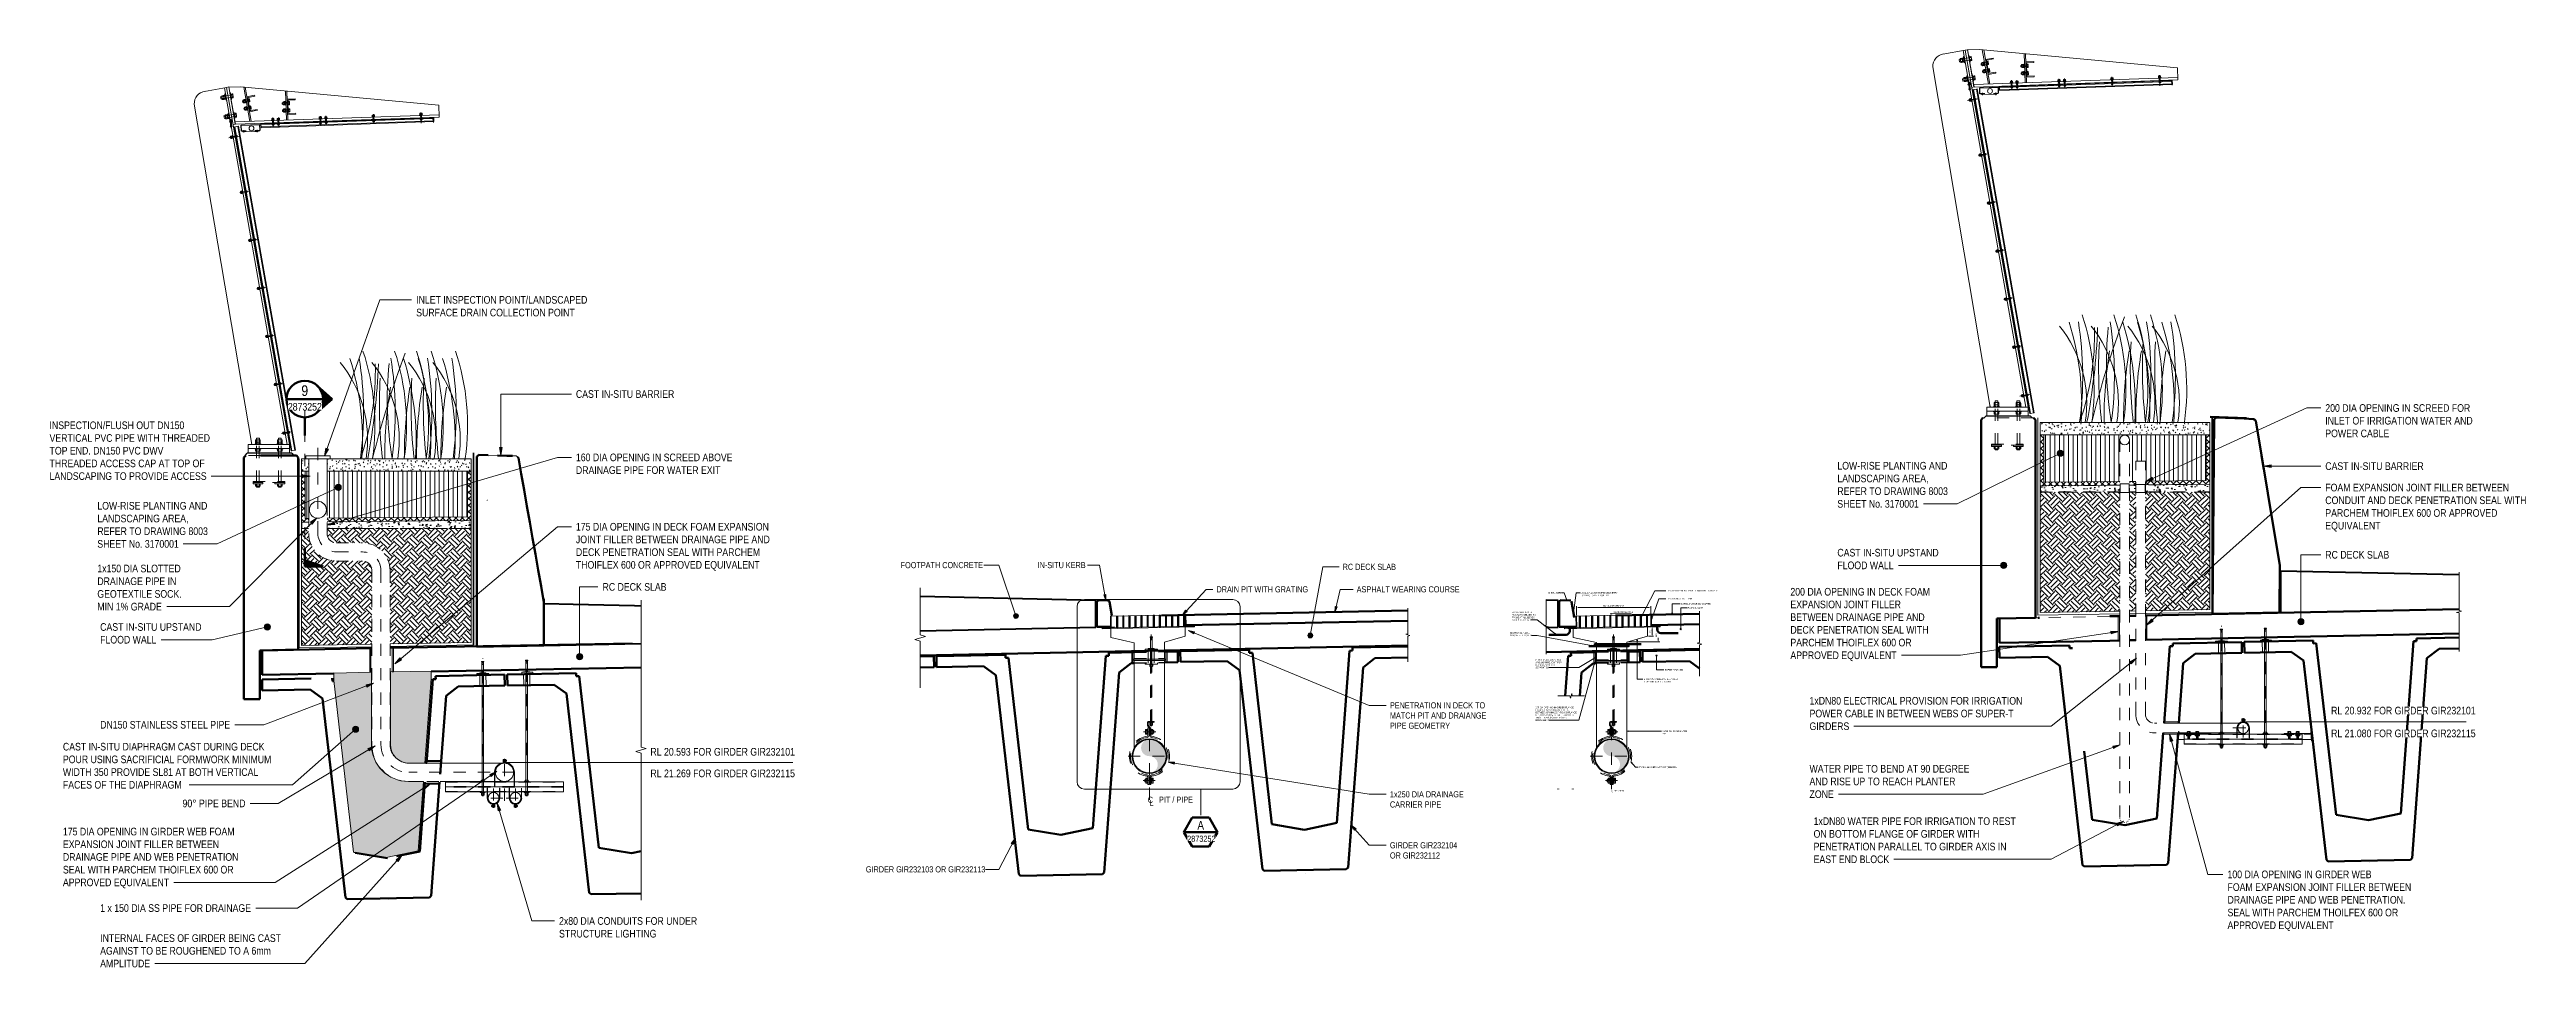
# Model space of a CAD drawing. Header units: metres. Extents: x -1214.1 to -1186.2, y 2 to 26.4.
# Drawn here: x -1214.11 to -1193.79, y 18.91 to 26.44 of the extents above.
import ezdxf

# ---------------------------------------------------------------- set-up
doc = ezdxf.new("R2010")
doc.units = ezdxf.units.M
for name, pattern in [('Dash', [0.00635, 0.003175, -0.003175]), ('Dot_Section Line', [0.02, 0, -0.02]), ('Hidden - Small', [0.002294, 0.0015, -0.0007938]), ('JacobsCenter', [0.015, 0.009, -0.0015, 0.003, -0.0015]), ('JacobsDash', [0.0045, 0.003, -0.0015]), ('JacobsDoubleCenter', [0.0255, 0.015, -0.0015, 0.003, -0.0015, 0.003, -0.0015])]:
    doc.linetypes.add(name, pattern=pattern)
doc.layers.get('Defpoints').update_dxf_attribs({"color": 41})
for name, color, linetype, lineweight in [('A-ANNO-DIMS', 7, 'Continuous', 9), ('A-ANNO-NOTE', 7, 'Continuous', 9), ('A-ANNO-SYMB', 7, 'Continuous', 9), ('A-DETL', 7, 'Continuous', 13), ('A-DETL-GENF', 7, 'Continuous', 9), ('A-FLOR', 7, 'Continuous', 50), ('A-FLOR-HDLN', 7, 'JacobsDash', 18), ('A-FLOR-PATT', 7, 'Continuous', 50), ('A-ROOF', 7, 'Continuous', 50), ('A-WALL', 7, 'Continuous', 50), ('A-WALL-HDLN', 7, 'JacobsDash', 18), ('C-TOPO', 7, 'Continuous', 9), ('C-TOPO-HDLN', 7, 'Dash', 9), ('G-ANNO-TEXT', 7, 'Continuous', 9), ('S-BEAM', 7, 'Continuous', 50), ('S-BEAM-HDLN', 7, 'JacobsDash', 18)]:
    doc.layers.add(name, color=color, linetype=linetype, lineweight=lineweight)
doc.layers.add('G-ANNO-SYMB', color=7, linetype='Continuous', lineweight=35, true_color=0x0080ff)
doc.styles.add('Arial Narrow', font='ARIALN.TTF', dxfattribs={"height": 0.0625})
doc.styles.add('Arial Narrow_1', font='ARIALN.TTF', dxfattribs={"height": 0.0875})
doc.styles.add('Arial Narrow_2', font='ARIALN.TTF', dxfattribs={"height": 0.05})
doc.styles.add('Arial Narrow_3', font='ARIALN.TTF', dxfattribs={"height": 0.07})
doc.styles.add('Arial Narrow_4', font='ARIALN.TTF', dxfattribs={"height": 0.0125})
doc.styles.add('Arial Narrow_5', font='ARIALN.TTF', dxfattribs={"height": 0.0125})
doc.dimstyles.new('Dimension_Standard_O__mm_', dxfattribs={"dimscale": 0.3048, "dimtxt": 0.012793, "dimasz": 0.04101, "dimexe": 0.03937, "dimexo": 0.024606, "dimgap": 0.024606, "dimtad": 1, "dimdec": 0, "dimlfac": 1000, "dimzin": 0, "dimdsep": 46, "dimtxsty": 'Arial Narrow_5', "dimsah": 1, "dimcen": 0.09, "dimaunit": 1, "dimadec": 4, "dimazin": 0, "dimtfac": 1, "dimtdec": 4, "dimtix": 1, "dimtmove": 2, "dimatfit": 3, "dimfxl": 1, "dimtvp": 1, "dimtfill": 1, "dimtolj": 1, "dimtzin": 0, "dimlwd": 18, "dimlwe": 18, "dimarcsym": 2})
doc.dimstyles.new('Dimension_Standard_O__mm__1', dxfattribs={"dimscale": 0.3048, "dimtxt": 0.012793, "dimasz": 0.04101, "dimexe": 0.03937, "dimexo": 0.024606, "dimgap": 0.024606, "dimtad": 1, "dimdec": 0, "dimlfac": 1000, "dimzin": 0, "dimdsep": 46, "dimtxsty": 'Arial Narrow_4', "dimsah": 1, "dimcen": 0.09, "dimaunit": 1, "dimadec": 4, "dimazin": 0, "dimtfac": 1, "dimtdec": 4, "dimtix": 1, "dimtmove": 0, "dimatfit": 3, "dimfxl": 1, "dimtvp": 1, "dimtfill": 1, "dimtolj": 1, "dimtzin": 0, "dimlwd": 18, "dimlwe": 18, "dimarcsym": 2})

msp = doc.modelspace()

# ---------------------------------------------------------------- texts
at = {"layer": 'G-ANNO-TEXT', "char_height": 0.0625, "attachment_point": 1, "style": 'Arial Narrow', "bg_fill": 3, "box_fill_scale": 1, "bg_fill_color": 256, "bg_fill_transparency": 0}
for s, insert in [('1x150 DIA SLOTTED ', (-1213.7201, 22.2138)), ('200 DIA OPENING IN DECK FOAM ', (-1199.8299, 22.0233)), ('1xDN80 ELECTRICAL PROVISION FOR IRRIGATION ', (-1199.6729, 21.129)), ('1xDN80 WATER PIPE FOR IRRIGATION TO REST ', (-1199.6395, 20.1422)), ('175 DIA OPENING IN GIRDER WEB FOAM ', (-1214.0024, 20.057)), ('INTERNAL FACES OF GIRDER BEING CAST ', (-1213.6967, 19.1833))]:
    msp.add_mtext(s, dxfattribs=dict(at, insert=insert))

# ---------------------------------------------------------------- blocks, each defined once
blk = doc.blocks.new('06_SFR_GCT_Girder_SuperT_BR08Edge_CS - Super T - 1815-6266069-DRG-2873252 - SECTION 2')
at = {"layer": 'S-BEAM', "linetype": 'JacobsDoubleCenter', "lineweight": 18, "true_color": 0xe1e1e1}
for points in [[(-1209.605, 19.892), (-1209.605, 19.892), (-1209.658, 20.349)], [(-1209.339, 19.848), (-1209.339, 19.848), (-1209.339, 19.848)]]:
    blk.add_hatch(color=254, dxfattribs=at).paths.add_polyline_path(points)
at = {"layer": 'S-BEAM', "color": 252, "true_color": 0x888888}
for p, q in [((-1209.792, 21.324), (-1210.358, 21.313)), ((-1210.358, 21.313), (-1210.356, 21.223)), ((-1210.356, 21.223), (-1209.973, 21.23)), ((-1209.973, 21.23), (-1209.871, 21.157)), ((-1209.871, 21.157), (-1209.684, 19.524)), ((-1209.792, 21.299), (-1209.792, 21.324)), ((-1209.767, 21.3), (-1209.792, 21.299)), ((-1209.605, 19.892), (-1209.767, 21.3)), ((-1209.339, 19.848), (-1209.605, 19.892)), ((-1209.259, 19.864), (-1209.339, 19.848)), ((-1209.684, 19.524), (-1209.669, 19.511)), ((-1209.669, 19.511), (-1209.259, 19.519))]:
    blk.add_line(p, q, dxfattribs=at)
at = {"layer": 'S-BEAM', "color": 11, "linetype": 'JacobsDoubleCenter', "true_color": 0xff8888}
for p, q in [((-1210.358, 21.313), (-1210.358, 21.313)), ((-1209.792, 21.324), (-1209.792, 21.324)), ((-1209.767, 21.3), (-1209.767, 21.3)), ((-1209.605, 19.892), (-1209.605, 19.892)), ((-1209.339, 19.848), (-1209.339, 19.848)), ((-1209.332, 19.509), (-1209.332, 19.509))]:
    blk.add_line(p, q, dxfattribs=at)
at = {"layer": 'S-BEAM-HDLN', "color": 11, "linetype": 'JacobsDoubleCenter', "true_color": 0xff8888}
blk.add_line((-1209.332, 19.509), (-1209.332, 19.509), dxfattribs=at)
blk = doc.blocks.new('06_SFR_GCT_Girder_SuperT_BR08Edge_CS - Super T - 1815-6266048-DRG-2873252 - SECTION 2')
at = {"layer": 'S-BEAM', "color": 11, "linetype": 'JacobsDoubleCenter', "true_color": 0xff8888}
blk.add_line((-1211.332, 19.468), (-1211.332, 19.468), dxfattribs=at)
at = {"layer": 'S-BEAM-HDLN', "color": 11, "linetype": 'JacobsDoubleCenter', "true_color": 0xff8888}
blk.add_line((-1211.332, 19.468), (-1211.332, 19.468), dxfattribs=at)
blk = doc.blocks.new('North_Wall - North_Wall-6845343-DRG-2873252 - SECTION 2')
at = {"layer": 'A-WALL', "color": 252, "true_color": 0x888888}
for p, q in [((-1212.502, 23.109), (-1212.517, 23.094)), ((-1212.517, 23.094), (-1212.517, 21.111)), ((-1212.087, 23.109), (-1212.381, 23.109)), ((-1212.072, 23.094), (-1212.087, 23.109)), ((-1212.072, 21.518), (-1212.072, 23.094)), ((-1212.387, 21.511), (-1212.072, 21.518)), ((-1212.387, 21.111), (-1212.387, 21.511)), ((-1212.517, 21.111), (-1212.387, 21.111))]:
    blk.add_line(p, q, dxfattribs=at)
at = {"layer": 'A-WALL', "color": 11, "linetype": 'JacobsDoubleCenter', "true_color": 0xff8888}
for p, q in [((-1212.502, 23.109), (-1212.502, 23.109)), ((-1212.072, 23.094), (-1212.072, 23.094))]:
    blk.add_line(p, q, dxfattribs=at)
at = {"layer": 'A-WALL-HDLN', "color": 11, "linetype": 'JacobsDoubleCenter', "true_color": 0xff8888}
blk.add_line((-1212.381, 23.109), (-1212.502, 23.109), dxfattribs=at)
blk = doc.blocks.new('SC_DET_BREAK LINE - Std Break-9386766-DRG-2873252 - SECTION 2')
at = {"layer": 'A-DETL-GENF', "lineweight": 13}
for p, q in [((-1209.259, 21.924), (-1209.259, 20.719)), ((-1209.216, 20.707), (-1209.303, 20.682)), ((-1209.303, 20.682), (-1209.259, 20.669)), ((-1209.259, 20.719), (-1209.216, 20.707)), ((-1209.259, 20.669), (-1209.259, 19.464))]:
    blk.add_line(p, q, dxfattribs=at)
blk = doc.blocks.new('06_SFR_GCT_Girder_SuperT_BR08Edge_CS - Super T - 1815-6267083-DRG-2873252 - SECTION 3')
at = {"layer": 'S-BEAM', "linetype": 'JacobsDoubleCenter', "lineweight": 18, "true_color": 0xe1e1e1}
for points in [[(-1205.606, 20.085), (-1205.606, 20.085), (-1205.606, 20.085), (-1205.606, 20.085)], [(-1205.339, 20.041), (-1205.339, 20.041), (-1205.339, 20.041), (-1205.34, 20.041)]]:
    blk.add_hatch(color=254, dxfattribs=at).paths.add_polyline_path(points)
at = {"layer": 'S-BEAM', "color": 252, "true_color": 0x888888}
for p, q in [((-1204.492, 21.543), (-1204.945, 21.534)), ((-1205.793, 21.517), (-1206.359, 21.506)), ((-1206.359, 21.506), (-1206.357, 21.416)), ((-1206.357, 21.416), (-1205.973, 21.423)), ((-1205.973, 21.423), (-1205.872, 21.35)), ((-1205.872, 21.35), (-1205.684, 19.717)), ((-1205.792, 21.492), (-1205.793, 21.517)), ((-1205.767, 21.492), (-1205.792, 21.492)), ((-1205.606, 20.085), (-1205.767, 21.492)), ((-1204.969, 21.508), (-1205.075, 20.096)), ((-1204.982, 19.731), (-1204.859, 21.371)), ((-1204.944, 21.509), (-1204.969, 21.508)), ((-1204.945, 21.534), (-1204.944, 21.509)), ((-1204.859, 21.371), (-1204.761, 21.447)), ((-1204.761, 21.447), (-1204.492, 21.453)), ((-1205.339, 20.041), (-1205.606, 20.085)), ((-1205.075, 20.096), (-1205.339, 20.041)), ((-1205.684, 19.717), (-1205.67, 19.704)), ((-1205.67, 19.704), (-1204.996, 19.717)), ((-1204.996, 19.717), (-1204.982, 19.731))]:
    blk.add_line(p, q, dxfattribs=at)
at = {"layer": 'S-BEAM', "color": 11, "linetype": 'JacobsDoubleCenter', "true_color": 0xff8888}
for p, q in [((-1206.359, 21.506), (-1206.359, 21.506)), ((-1205.793, 21.517), (-1205.793, 21.517)), ((-1205.767, 21.492), (-1205.767, 21.492)), ((-1204.969, 21.508), (-1204.969, 21.508)), ((-1204.945, 21.534), (-1204.945, 21.534)), ((-1205.606, 20.085), (-1205.606, 20.085)), ((-1205.339, 20.041), (-1205.339, 20.041)), ((-1205.075, 20.096), (-1205.075, 20.096)), ((-1205.332, 19.679), (-1205.332, 19.679))]:
    blk.add_line(p, q, dxfattribs=at)
blk = doc.blocks.new('06_SFR_GCT_Girder_SuperT_BR08Edge_CS - Super T - 1815-6266581-DRG-2873252 - SECTION 3')
at = {"layer": 'S-BEAM', "linetype": 'JacobsDoubleCenter', "lineweight": 18, "true_color": 0xe1e1e1}
for points in [[(-1207.606, 20.043), (-1207.606, 20.043), (-1207.606, 20.043)], [(-1207.339, 19.999), (-1207.339, 19.999), (-1207.339, 19.999), (-1207.339, 19.999)]]:
    blk.add_hatch(color=254, dxfattribs=at).paths.add_polyline_path(points)
at = {"layer": 'S-BEAM', "color": 252, "true_color": 0x888888}
for p, q in [((-1207.793, 21.475), (-1208.359, 21.464)), ((-1208.359, 21.464), (-1208.357, 21.374)), ((-1208.357, 21.374), (-1207.973, 21.382)), ((-1207.973, 21.382), (-1207.872, 21.309)), ((-1207.792, 21.45), (-1207.793, 21.475)), ((-1207.767, 21.451), (-1207.792, 21.45)), ((-1207.606, 20.043), (-1207.767, 21.451)), ((-1206.969, 21.467), (-1207.075, 20.054)), ((-1206.944, 21.467), (-1206.969, 21.467)), ((-1206.736, 21.496), (-1206.945, 21.492)), ((-1206.945, 21.492), (-1206.944, 21.467)), ((-1206.859, 21.329), (-1206.761, 21.406)), ((-1206.761, 21.406), (-1206.736, 21.406)), ((-1206.379, 21.503), (-1206.486, 21.501)), ((-1206.486, 21.411), (-1206.377, 21.414)), ((-1206.377, 21.414), (-1206.379, 21.503)), ((-1207.872, 21.309), (-1207.684, 19.675)), ((-1206.982, 19.689), (-1206.859, 21.329)), ((-1207.339, 19.999), (-1207.606, 20.043)), ((-1207.075, 20.054), (-1207.339, 19.999)), ((-1207.684, 19.675), (-1207.67, 19.662)), ((-1207.67, 19.662), (-1206.996, 19.676)), ((-1206.996, 19.676), (-1206.982, 19.689))]:
    blk.add_line(p, q, dxfattribs=at)
at = {"layer": 'S-BEAM', "color": 11, "linetype": 'JacobsDoubleCenter', "true_color": 0xff8888}
for p, q in [((-1208.359, 21.464), (-1208.359, 21.464)), ((-1207.793, 21.475), (-1207.793, 21.475)), ((-1207.767, 21.451), (-1207.767, 21.451)), ((-1206.969, 21.467), (-1206.969, 21.467)), ((-1206.945, 21.492), (-1206.945, 21.492)), ((-1206.379, 21.504), (-1206.379, 21.503)), ((-1207.606, 20.043), (-1207.606, 20.043)), ((-1207.339, 19.999), (-1207.339, 19.999)), ((-1207.075, 20.054), (-1207.075, 20.054)), ((-1207.332, 19.637), (-1207.332, 19.637))]:
    blk.add_line(p, q, dxfattribs=at)
blk = doc.blocks.new('06_SFR_GCT_Girder_SuperT_BR08Edge_CS - Super T - 1815-6266069-DRG-2873252 - SECTION 3')
at = {"layer": 'S-BEAM', "color": 252, "true_color": 0x888888}
for p, q in [((-1208.379, 21.463), (-1208.493, 21.461)), ((-1208.493, 21.371), (-1208.377, 21.373)), ((-1208.377, 21.373), (-1208.379, 21.463))]:
    blk.add_line(p, q, dxfattribs=at)
at = {"layer": 'S-BEAM', "color": 11, "linetype": 'JacobsDoubleCenter', "true_color": 0xff8888}
blk.add_line((-1208.379, 21.463), (-1208.379, 21.463), dxfattribs=at)
blk = doc.blocks.new('Kerb_North - Kerb_North-5241467-DRG-2873252 - SECTION 3')
at = {"layer": 'A-ROOF', "color": 252, "true_color": 0x888888}
for p, q in [((-1207.042, 21.907), (-1207.042, 21.703)), ((-1206.954, 21.921), (-1207.027, 21.922)), ((-1206.92, 21.798), (-1206.94, 21.91)), ((-1206.617, 21.798), (-1206.617, 21.8)), ((-1207.042, 21.703), (-1206.925, 21.705))]:
    blk.add_line(p, q, dxfattribs=at)
at = {"layer": 'A-ROOF', "color": 252, "true_color": 0x888888, "flags": 128}
for points in [[(-1207.027, 21.922), (-1207.031, 21.921), (-1207.034, 21.92), (-1207.037, 21.917), (-1207.04, 21.914), (-1207.041, 21.911), (-1207.042, 21.907)], [(-1206.94, 21.91), (-1206.941, 21.914), (-1206.944, 21.917), (-1206.947, 21.919), (-1206.95, 21.921), (-1206.954, 21.921)]]:
    blk.add_lwpolyline(points, dxfattribs=at)
blk = doc.blocks.new('SC_DET_BREAK LINE - Std Break-9389450-DRG-2873252 - SECTION 3')
at = {"layer": 'A-DETL-GENF', "lineweight": 13}
for p, q in [((-1208.493, 21.638), (-1208.493, 22.024)), ((-1208.537, 21.601), (-1208.449, 21.626)), ((-1208.493, 21.588), (-1208.537, 21.601)), ((-1208.449, 21.626), (-1208.493, 21.638)), ((-1208.493, 21.203), (-1208.493, 21.588))]:
    blk.add_line(p, q, dxfattribs=at)
blk = doc.blocks.new('SC_DET_BREAK LINE - Std Break-7509616-DRG-2873252 - SECTION 3')
at = {"layer": 'A-DETL-GENF', "lineweight": 13}
for p, q in [((-1204.492, 21.858), (-1204.492, 21.648)), ((-1204.492, 21.648), (-1204.509, 21.643)), ((-1204.509, 21.643), (-1204.474, 21.633)), ((-1204.474, 21.633), (-1204.492, 21.628)), ((-1204.492, 21.628), (-1204.492, 21.418))]:
    blk.add_line(p, q, dxfattribs=at)
blk = doc.blocks.new('BoltThinNutElevation - ThinNut-8397140-DRG-2873252 - SECTION 3')
at = {"layer": 'A-DETL-GENF', "lineweight": 13}
for p, q in [((-1206.608, 21.397), (-1206.608, 21.393)), ((-1206.587, 21.398), (-1206.605, 21.398)), ((-1206.602, 21.397), (-1206.602, 21.393)), ((-1206.59, 21.397), (-1206.59, 21.393)), ((-1206.584, 21.397), (-1206.584, 21.393))]:
    blk.add_line(p, q, dxfattribs=at)
for centre, radius, start, end in [((-1206.605, 21.395), 0.0036, 33.6912, 146.4427), ((-1206.605, 21.395), 0.0036, 213.5573, 269.9331), ((-1206.605, 21.395), 0.0036, 270.0121, 326.3088), ((-1206.596, 21.386), 0.012, 60, 120), ((-1206.596, 21.403), 0.012, 240, 300), ((-1206.587, 21.395), 0.0036, 33.5573, 146.4427), ((-1206.587, 21.395), 0.0036, 213.5573, 326.4427)]:
    blk.add_arc(centre, radius, start, end, dxfattribs=at)
blk = doc.blocks.new('BoltNutElevation - Nut-8397138-DRG-2873252 - SECTION 3')
at = {"layer": 'A-DETL-GENF', "lineweight": 13}
for p, q in [((-1206.608, 21.39), (-1206.608, 21.382)), ((-1206.587, 21.391), (-1206.605, 21.391)), ((-1206.587, 21.38), (-1206.605, 21.38)), ((-1206.602, 21.39), (-1206.602, 21.382)), ((-1206.59, 21.39), (-1206.59, 21.382)), ((-1206.584, 21.39), (-1206.584, 21.382))]:
    blk.add_line(p, q, dxfattribs=at)
for centre, radius, start, end in [((-1206.605, 21.388), 0.0036, 33.6912, 146.4427), ((-1206.605, 21.384), 0.0036, 213.5573, 326.3088), ((-1206.596, 21.379), 0.012, 60, 120), ((-1206.596, 21.392), 0.012, 240, 300), ((-1206.587, 21.388), 0.0036, 33.5573, 146.4427), ((-1206.587, 21.384), 0.0036, 213.5573, 326.4427)]:
    blk.add_arc(centre, radius, start, end, dxfattribs=at)
blk = doc.blocks.new('06_SFR_GCT_Girder_SuperT_BR08Edge_CS - Super T - 1815-6267083-DRG-2873252 - DETAIL A')
at = {"layer": 'S-BEAM', "linetype": 'JacobsDoubleCenter', "lineweight": 18, "true_color": 0xe1e1e1}
blk.add_hatch(color=254, dxfattribs=at).paths.add_polyline_path([(-1206.359, 21.506), (-1205.891, 21.515), (-1205.891, 21.515), (-1205.891, 21.515), (-1206.359, 21.506)])
at = {"layer": 'S-BEAM', "color": 252, "true_color": 0x888888}
for p, q in [((-1205.891, 21.515), (-1206.359, 21.506)), ((-1206.359, 21.506), (-1206.357, 21.416)), ((-1206.357, 21.416), (-1205.973, 21.423)), ((-1205.973, 21.423), (-1205.891, 21.364))]:
    blk.add_line(p, q, dxfattribs=at)
at = {"layer": 'S-BEAM', "color": 11, "linetype": 'JacobsDoubleCenter', "true_color": 0xff8888}
blk.add_line((-1206.359, 21.506), (-1206.359, 21.506), dxfattribs=at)
blk = doc.blocks.new('06_SFR_GCT_Girder_SuperT_BR08Edge_CS - Super T - 1815-6266581-DRG-2873252 - DETAIL A')
at = {"layer": 'S-BEAM', "linetype": 'JacobsDoubleCenter', "lineweight": 18, "true_color": 0xe1e1e1}
for points in [[(-1206.969, 21.467), (-1206.944, 21.467), (-1206.944, 21.467), (-1206.964, 21.467), (-1206.969, 21.467)], [(-1206.377, 21.414), (-1206.377, 21.414), (-1206.378, 21.469)], [(-1207.051, 20.374), (-1207.051, 20.374), (-1207.051, 20.375)]]:
    blk.add_hatch(color=254, dxfattribs=at).paths.add_polyline_path(points)
h = blk.add_hatch(color=254, dxfattribs=at)
h.paths.add_polyline_path([(-1206.945, 21.492), (-1206.871, 21.494), (-1206.945, 21.492)])
h.paths.add_polyline_path([(-1206.486, 21.501), (-1206.379, 21.504), (-1206.379, 21.504), (-1206.486, 21.501)])
at = {"layer": 'S-BEAM', "color": 252, "true_color": 0x888888}
for p, q in [((-1206.969, 21.467), (-1206.994, 21.139)), ((-1206.944, 21.467), (-1206.969, 21.467)), ((-1206.736, 21.496), (-1206.945, 21.492)), ((-1206.945, 21.492), (-1206.944, 21.467)), ((-1206.859, 21.329), (-1206.761, 21.406)), ((-1206.761, 21.406), (-1206.736, 21.406)), ((-1206.379, 21.503), (-1206.486, 21.501)), ((-1206.486, 21.411), (-1206.377, 21.414)), ((-1206.377, 21.414), (-1206.379, 21.503)), ((-1206.873, 21.139), (-1206.859, 21.329)), ((-1207.051, 20.375), (-1207.051, 20.374)), ((-1206.931, 20.374), (-1206.93, 20.375))]:
    blk.add_line(p, q, dxfattribs=at)
at = {"layer": 'S-BEAM', "color": 11, "linetype": 'JacobsDoubleCenter', "true_color": 0xff8888}
for p, q in [((-1206.969, 21.467), (-1206.969, 21.467)), ((-1206.945, 21.492), (-1206.945, 21.492)), ((-1206.379, 21.504), (-1206.379, 21.503)), ((-1206.377, 21.414), (-1206.377, 21.414))]:
    blk.add_line(p, q, dxfattribs=at)
blk = doc.blocks.new('Kerb_North - Kerb_North-5241467-DRG-2873252 - DETAIL A')
at = {"layer": 'A-ROOF', "color": 252, "true_color": 0x888888}
for p, q in [((-1207.042, 21.907), (-1207.042, 21.703)), ((-1207.042, 21.907), (-1207.042, 21.907)), ((-1206.954, 21.921), (-1207.027, 21.922)), ((-1206.918, 21.785), (-1206.94, 21.91)), ((-1206.94, 21.91), (-1206.94, 21.91)), ((-1206.916, 21.782), (-1206.918, 21.785)), ((-1206.907, 21.773), (-1206.907, 21.773)), ((-1206.617, 21.797), (-1206.617, 21.8)), ((-1207.042, 21.703), (-1206.907, 21.705)), ((-1207.042, 21.703), (-1207.042, 21.703))]:
    blk.add_line(p, q, dxfattribs=at)
at = {"layer": 'A-ROOF', "color": 252, "true_color": 0x888888, "flags": 128}
for points in [[(-1207.031, 21.921), (-1207.034, 21.92), (-1207.037, 21.917), (-1207.04, 21.914), (-1207.041, 21.911), (-1207.042, 21.907)], [(-1206.946, 21.919), (-1206.947, 21.919), (-1206.95, 21.921), (-1206.954, 21.921)], [(-1206.94, 21.912), (-1206.941, 21.914), (-1206.942, 21.916)]]:
    blk.add_lwpolyline(points, dxfattribs=at)
blk = doc.blocks.new('CS_DET_BreakLine_ViewScale1 - CS_Std BreakLine-7509828-DRG-2873252 - DETAIL A')
at = {"layer": 'A-DETL-GENF', "color": 252, "lineweight": 18, "true_color": 0x888888}
for p, q in [((-1207.149, 21.719), (-1207.149, 21.929)), ((-1207.169, 21.714), (-1207.149, 21.719)), ((-1207.129, 21.704), (-1207.169, 21.714)), ((-1207.149, 21.699), (-1207.129, 21.704)), ((-1207.149, 21.479), (-1207.149, 21.699))]:
    blk.add_line(p, q, dxfattribs=at)
blk = doc.blocks.new('CS_DET_BreakLine_ViewScale1 - CS_Std BreakLine-8384231-DRG-2873252 - DETAIL A')
at = {"layer": 'A-DETL-GENF', "color": 252, "lineweight": 18, "true_color": 0x888888}
for p, q in [((-1206.954, 21.139), (-1207.054, 21.139)), ((-1206.949, 21.119), (-1206.954, 21.139)), ((-1206.939, 21.159), (-1206.949, 21.119)), ((-1206.934, 21.139), (-1206.939, 21.159)), ((-1206.834, 21.139), (-1206.934, 21.139))]:
    blk.add_line(p, q, dxfattribs=at)
blk = doc.blocks.new('CS_DET_BreakLine_ViewScale1 - CS_Std BreakLine-8852517-DRG-2873252 - DETAIL A')
at = {"layer": 'A-DETL-GENF', "color": 252, "lineweight": 18, "true_color": 0x888888}
for p, q in [((-1205.891, 21.832), (-1205.891, 21.576)), ((-1205.891, 21.576), (-1205.911, 21.571)), ((-1205.911, 21.571), (-1205.871, 21.561)), ((-1205.871, 21.561), (-1205.891, 21.556)), ((-1205.891, 21.556), (-1205.891, 21.299))]:
    blk.add_line(p, q, dxfattribs=at)
blk = doc.blocks.new('BoltThinNutElevation - ThinNut-8397140-DRG-2873252 - DETAIL A')
at = {"layer": 'A-DETL-GENF', "lineweight": 13}
for p, q in [((-1206.608, 21.397), (-1206.608, 21.393)), ((-1206.587, 21.398), (-1206.605, 21.398)), ((-1206.602, 21.397), (-1206.602, 21.393)), ((-1206.59, 21.397), (-1206.59, 21.393)), ((-1206.584, 21.397), (-1206.584, 21.393))]:
    blk.add_line(p, q, dxfattribs=at)
for centre, radius, start, end in [((-1206.605, 21.395), 0.0036, 33.6912, 146.4427), ((-1206.605, 21.395), 0.0036, 213.5573, 326.3088), ((-1206.596, 21.386), 0.012, 60, 120), ((-1206.596, 21.403), 0.012, 240, 300), ((-1206.587, 21.395), 0.0036, 33.5573, 146.4427), ((-1206.587, 21.395), 0.0036, 213.5573, 326.4427)]:
    blk.add_arc(centre, radius, start, end, dxfattribs=at)
blk = doc.blocks.new('BoltNutElevation - Nut-8397138-DRG-2873252 - DETAIL A')
at = {"layer": 'A-DETL-GENF', "lineweight": 13}
for p, q in [((-1206.608, 21.39), (-1206.608, 21.382)), ((-1206.587, 21.391), (-1206.605, 21.391)), ((-1206.587, 21.38), (-1206.605, 21.38)), ((-1206.602, 21.39), (-1206.602, 21.382)), ((-1206.59, 21.39), (-1206.59, 21.382)), ((-1206.584, 21.39), (-1206.584, 21.382))]:
    blk.add_line(p, q, dxfattribs=at)
for centre, radius, start, end in [((-1206.605, 21.388), 0.0036, 33.6912, 146.4427), ((-1206.605, 21.384), 0.0036, 213.5573, 326.3088), ((-1206.596, 21.379), 0.012, 60, 120), ((-1206.596, 21.392), 0.012, 240, 300), ((-1206.587, 21.388), 0.0036, 33.5573, 146.4427), ((-1206.587, 21.384), 0.0036, 213.5573, 326.4427)]:
    blk.add_arc(centre, radius, start, end, dxfattribs=at)
blk = doc.blocks.new('CS_DET_Rebar Combined1 - Multiple Bar-9266954-DRG-2873252 - DETAIL A')
at = {"layer": 'A-DETL-GENF'}
blk.add_hatch(color=256, dxfattribs=at).paths.add_polyline_path([(-1206.473, 21.541), (-1206.471, 21.542), (-1206.47, 21.542), (-1206.469, 21.543), (-1206.468, 21.544), (-1206.467, 21.546), (-1206.467, 21.547), (-1206.467, 21.549), (-1206.468, 21.55), (-1206.469, 21.552), (-1206.47, 21.553), (-1206.471, 21.553), (-1206.473, 21.553), (-1206.475, 21.553), (-1206.476, 21.553), (-1206.477, 21.552), (-1206.478, 21.55), (-1206.479, 21.549), (-1206.479, 21.547), (-1206.479, 21.546), (-1206.478, 21.544), (-1206.477, 21.543), (-1206.476, 21.542), (-1206.475, 21.542)])
at = {"layer": 'A-DETL-GENF', "lineweight": 50}
blk.add_line((-1206.798, 21.547), (-1206.479, 21.547), dxfattribs=at)
at = {"layer": 'A-DETL-GENF', "linetype": 'JacobsDash', "lineweight": 50}
blk.add_line((-1206.479, 21.547), (-1206.798, 21.547), dxfattribs=at)
at = {"layer": 'A-DETL-GENF'}
for start, end in [(0, 180), (180, 0)]:
    blk.add_arc((-1206.473, 21.547), 0.006, start, end, dxfattribs=at)
blk = doc.blocks.new('CS_DET_Rebar Combined1 - Multiple Bar-9266955-DRG-2873252 - DETAIL A')
at = {"layer": 'A-DETL-GENF'}
blk.add_hatch(color=256, dxfattribs=at).paths.add_polyline_path([(-1206.75, 21.556), (-1206.748, 21.557), (-1206.747, 21.557), (-1206.746, 21.558), (-1206.745, 21.559), (-1206.744, 21.561), (-1206.744, 21.562), (-1206.744, 21.564), (-1206.745, 21.565), (-1206.746, 21.567), (-1206.747, 21.568), (-1206.748, 21.568), (-1206.75, 21.568), (-1206.752, 21.568), (-1206.753, 21.568), (-1206.754, 21.567), (-1206.755, 21.565), (-1206.756, 21.564), (-1206.756, 21.562), (-1206.756, 21.561), (-1206.755, 21.559), (-1206.754, 21.558), (-1206.753, 21.557), (-1206.752, 21.557)])
at = {"layer": 'A-DETL-GENF', "lineweight": 50}
blk.add_line((-1206.744, 21.562), (-1206.37, 21.562), dxfattribs=at)
at = {"layer": 'A-DETL-GENF', "linetype": 'JacobsDash', "lineweight": 50}
blk.add_line((-1206.37, 21.562), (-1206.744, 21.562), dxfattribs=at)
at = {"layer": 'A-DETL-GENF'}
for start, end in [(0, 180), (180, 0)]:
    blk.add_arc((-1206.75, 21.562), 0.006, start, end, dxfattribs=at)
blk = doc.blocks.new('06_SFR_GCT_Girder_SuperT_BR08Edge_CS - Super T - 1815-6266069-DRG-2873252 - SECTION 4')
at = {"layer": 'S-BEAM', "linetype": 'JacobsDoubleCenter', "lineweight": 18, "true_color": 0xe1e1e1}
for points in [[(-1209.605, 20.163), (-1209.605, 20.163), (-1209.605, 20.163), (-1209.669, 20.719)], [(-1209.339, 20.118), (-1209.339, 20.118), (-1209.339, 20.118), (-1209.605, 20.163)]]:
    blk.add_hatch(color=254, dxfattribs=at).paths.add_polyline_path(points)
at = {"layer": 'S-BEAM', "color": 252, "true_color": 0x888888}
for p, q in [((-1209.793, 21.593), (-1210.358, 21.582)), ((-1210.358, 21.582), (-1210.356, 21.492)), ((-1209.792, 21.569), (-1209.793, 21.593)), ((-1209.767, 21.57), (-1209.792, 21.569)), ((-1209.605, 20.163), (-1209.767, 21.57)), ((-1208.969, 21.586), (-1209.074, 20.173)), ((-1208.944, 21.586), (-1208.969, 21.586)), ((-1208.596, 21.617), (-1208.944, 21.61)), ((-1208.944, 21.61), (-1208.944, 21.586)), ((-1210.356, 21.492), (-1209.973, 21.5)), ((-1209.973, 21.5), (-1209.871, 21.427)), ((-1209.871, 21.427), (-1209.684, 19.793)), ((-1208.981, 19.807), (-1208.859, 21.447)), ((-1208.859, 21.447), (-1208.76, 21.524)), ((-1208.76, 21.524), (-1208.596, 21.527)), ((-1209.339, 20.118), (-1209.605, 20.163)), ((-1209.074, 20.173), (-1209.339, 20.118)), ((-1209.684, 19.793), (-1209.669, 19.78)), ((-1209.669, 19.78), (-1208.995, 19.794)), ((-1208.995, 19.794), (-1208.981, 19.807))]:
    blk.add_line(p, q, dxfattribs=at)
at = {"layer": 'S-BEAM', "color": 11, "linetype": 'JacobsDoubleCenter', "true_color": 0xff8888}
for p, q in [((-1210.358, 21.582), (-1210.358, 21.582)), ((-1209.793, 21.593), (-1209.793, 21.593)), ((-1209.767, 21.57), (-1209.767, 21.57)), ((-1208.969, 21.586), (-1208.969, 21.586)), ((-1208.944, 21.61), (-1208.944, 21.61)), ((-1209.605, 20.163), (-1209.605, 20.163)), ((-1209.339, 20.118), (-1209.339, 20.118)), ((-1209.074, 20.173), (-1209.074, 20.173)), ((-1209.332, 19.776), (-1209.332, 19.776))]:
    blk.add_line(p, q, dxfattribs=at)
at = {"layer": 'S-BEAM-HDLN', "color": 11, "linetype": 'JacobsDoubleCenter', "true_color": 0xff8888}
blk.add_line((-1209.332, 19.776), (-1209.332, 19.776), dxfattribs=at)
blk = doc.blocks.new('06_SFR_GCT_Girder_SuperT_BR08Edge_CS - Super T - 1815-6266048-DRG-2873252 - SECTION 4')
at = {"layer": 'S-BEAM', "color": 11, "linetype": 'JacobsDoubleCenter', "true_color": 0xff8888}
blk.add_line((-1211.332, 19.735), (-1211.332, 19.735), dxfattribs=at)
at = {"layer": 'S-BEAM-HDLN', "color": 11, "linetype": 'JacobsDoubleCenter', "true_color": 0xff8888}
blk.add_line((-1211.332, 19.735), (-1211.332, 19.735), dxfattribs=at)
blk = doc.blocks.new('North_Wall - North_Wall-6845343-DRG-2873252 - SECTION 4')
at = {"layer": 'A-WALL', "color": 252, "true_color": 0x888888}
for p, q in [((-1212.502, 23.418), (-1212.517, 23.403)), ((-1212.517, 23.403), (-1212.517, 21.373)), ((-1212.072, 23.403), (-1212.087, 23.418)), ((-1212.072, 21.779), (-1212.072, 23.403)), ((-1212.387, 21.773), (-1212.072, 21.779)), ((-1212.387, 21.373), (-1212.387, 21.773)), ((-1212.517, 21.373), (-1212.387, 21.373))]:
    blk.add_line(p, q, dxfattribs=at)
at = {"layer": 'A-WALL-HDLN', "color": 11, "linetype": 'JacobsDoubleCenter', "true_color": 0xff8888}
blk.add_line((-1212.087, 23.418), (-1212.502, 23.418), dxfattribs=at)
blk = doc.blocks.new('CS_DET_BreakLine_ViewScale1 - CS_Std BreakLine-7512548-DRG-2873252 - SECTION 4')
at = {"layer": 'A-DETL-GENF', "lineweight": 18}
for p, q in [((-1208.596, 22.153), (-1208.596, 21.838)), ((-1208.576, 21.833), (-1208.616, 21.823)), ((-1208.616, 21.823), (-1208.596, 21.818)), ((-1208.596, 21.838), (-1208.576, 21.833)), ((-1208.596, 21.818), (-1208.596, 21.503))]:
    blk.add_line(p, q, dxfattribs=at)
blk = doc.blocks.new('Drafting View - sectionTail-4870194-DRG-2873252 - SECTION 2')
at = {"layer": 'G-ANNO-SYMB', "lineweight": 9}
blk.add_hatch(color=7, dxfattribs=at).paths.add_polyline_path([(-1211.868, 22.2), (-1212.018, 22.25), (-1212.018, 22.2)])
at = {"layer": 'G-ANNO-SYMB', "color": 7, "lineweight": 50}
for p, q in [((-1212.018, 22.2), (-1212.018, 22.35)), ((-1212.018, 22.2), (-1212.018, 22.25)), ((-1212.018, 22.25), (-1211.868, 22.2)), ((-1211.868, 22.2), (-1212.018, 22.2))]:
    blk.add_line(p, q, dxfattribs=at)
blk = doc.blocks.new('Drafting View - SectionHead-4898858-DRG-2873252 - SECTION 2')
at = {"layer": 'G-ANNO-SYMB', "lineweight": 9}
h = blk.add_hatch(color=7, dxfattribs=at)
edge = h.paths.add_edge_path()
edge.add_line((-1211.793, 23.572), (-1211.918, 23.461))
edge.add_arc((-1212.018, 23.572), 0.15, 311.8277, 408.1723)
edge.add_line((-1211.918, 23.684), (-1211.793, 23.572))
at = {"layer": 'G-ANNO-SYMB', "color": 7, "lineweight": 50}
for p, q in [((-1211.793, 23.572), (-1211.918, 23.684)), ((-1212.018, 23.422), (-1212.018, 23.272)), ((-1211.918, 23.461), (-1211.793, 23.572))]:
    blk.add_line(p, q, dxfattribs=at)
for start, end in [(90, 270), (270, 90)]:
    blk.add_arc((-1212.018, 23.572), 0.15, start, end, dxfattribs=at)
blk = doc.blocks.new('Section - SheetRef-4900799-DRG-2873252 - SECTION 3')
at = {"layer": 'A-ANNO-SYMB', "lineweight": 50}
for p, q in [((-1206.26, 20.142), (-1206.329, 20.022)), ((-1206.121, 20.142), (-1206.26, 20.142)), ((-1206.052, 20.022), (-1206.121, 20.142)), ((-1206.329, 20.022), (-1206.052, 20.022)), ((-1206.329, 20.022), (-1206.26, 19.902)), ((-1206.121, 19.902), (-1206.052, 20.022)), ((-1206.26, 19.902), (-1206.121, 19.902))]:
    blk.add_line(p, q, dxfattribs=at)
blk = doc.blocks.new('CS_Annot_Centreline Symbol1 - CS_Annot_Centreline Symbol-5070896-DRG-2873252 - SECTION 3')
at = {"layer": 'A-ANNO-NOTE', "char_height": 0.05, "attachment_point": 1, "style": 'Arial Narrow_2'}
for s, insert, width in [('C  ', (-1206.625, 20.311), 0.08819), ('L', (-1206.61, 20.284), 0.03848)]:
    blk.add_mtext(s, dxfattribs=dict(at, insert=insert, width=width))
blk = doc.blocks.new('DIMBLOCK1-DRG-2873252 - DETAIL A')
at = {"layer": 'A-ANNO-DIMS', "color": 0, "lineweight": 18, "transparency": 16777216}
for p, q in [((-1201.164, 21.58), (-1200.902, 21.58)), ((-1200.994, 21.703), (-1200.902, 21.703)), ((-1200.914, 21.69), (-1200.914, 21.653)), ((-1200.914, 21.592), (-1200.914, 21.615))]:
    blk.add_line(p, q, dxfattribs=at)
at = {"layer": 'Defpoints', "color": 0, "transparency": 16777216}
blk.add_point((-1201.171, 21.58), dxfattribs=at)
at = {"layer": 'A-ANNO-DIMS', "color": 0, "lineweight": 18, "transparency": 16777216, "insert": (-1200.937, 21.62), "char_height": 0.0125, "width": 0.02851, "attachment_point": 1, "rotation": 90, "line_spacing_factor": 0.974696, "style": 'Arial Narrow_5', "bg_fill": 3, "box_fill_scale": 1.1, "bg_fill_color": 256, "bg_fill_true_color": 13158600, "bg_fill_transparency": 0}
blk.add_mtext('\\A1;\u200c120', dxfattribs=at)
at = {"layer": 'A-ANNO-DIMS', "color": 0, "transparency": 16777216}
for points in [[(-1200.916, 21.69), (-1200.912, 21.69), (-1200.914, 21.703)], [(-1200.916, 21.592), (-1200.912, 21.592), (-1200.914, 21.58)]]:
    blk.add_solid(points, dxfattribs=at)
at = {"layer": 'Defpoints', "color": 0, "transparency": 16777216}
for p in [(-1201.002, 21.703), (-1200.914, 21.703)]:
    blk.add_point(p, dxfattribs=at)
blk = doc.blocks.new('DIMBLOCK2-DRG-2873252 - DETAIL A')
at = {"layer": 'A-ANNO-DIMS', "color": 0, "lineweight": 18, "transparency": 16777216}
for p, q in [((-1200.994, 21.703), (-1200.952, 21.703)), ((-1200.994, 21.628), (-1200.952, 21.628)), ((-1200.964, 21.64), (-1200.964, 21.69))]:
    blk.add_line(p, q, dxfattribs=at)
at = {"layer": 'A-ANNO-DIMS', "color": 0, "transparency": 16777216}
for points in [[(-1200.966, 21.69), (-1200.962, 21.69), (-1200.964, 21.703)], [(-1200.966, 21.64), (-1200.962, 21.64), (-1200.964, 21.628)]]:
    blk.add_solid(points, dxfattribs=at)
at = {"layer": 'A-ANNO-DIMS', "color": 0, "lineweight": 18, "transparency": 16777216, "insert": (-1200.977, 21.665), "char_height": 0.0125, "width": 0.01901, "attachment_point": 5, "rotation": 90, "style": 'Arial Narrow_4', "bg_fill": 3, "box_fill_scale": 1.1, "bg_fill_color": 256, "bg_fill_true_color": 13158600, "bg_fill_transparency": 0}
blk.add_mtext('\\A1;75', dxfattribs=at)
at = {"layer": 'Defpoints', "color": 0, "transparency": 16777216}
for p in [(-1201.002, 21.703), (-1201.002, 21.628), (-1200.964, 21.703)]:
    blk.add_point(p, dxfattribs=at)
blk = doc.blocks.new('CS_Annot_Centreline Symbol1 - CS_Annot_Centreline Symbol-5070896-DRG-2873252 - DETAIL A')
at = {"layer": 'A-ANNO-NOTE', "char_height": 0.0125, "attachment_point": 1, "style": 'Arial Narrow_4'}
for s, insert, width in [('C  ', (-1206.615, 20.365), 0.02205), ('L', (-1206.611, 20.358), 0.00962)]:
    blk.add_mtext(s, dxfattribs=dict(at, insert=insert, width=width))
blk = doc.blocks.new('DIMBLOCK3-DRG-2873252 - DETAIL A')
at = {"layer": 'A-ANNO-DIMS', "color": 0, "lineweight": 18, "transparency": 16777216}
for p, q in [((-1201.585, 21.8), (-1201.585, 21.875)), ((-1201.572, 21.863), (-1200.988, 21.863)), ((-1200.975, 21.812), (-1200.975, 21.875))]:
    blk.add_line(p, q, dxfattribs=at)
at = {"layer": 'A-ANNO-DIMS', "color": 0, "transparency": 16777216}
for points in [[(-1201.572, 21.865), (-1201.572, 21.861), (-1201.585, 21.863)], [(-1200.988, 21.865), (-1200.988, 21.861), (-1200.975, 21.863)]]:
    blk.add_solid(points, dxfattribs=at)
at = {"layer": 'Defpoints', "color": 0, "transparency": 16777216}
for p in [(-1201.585, 21.792), (-1200.975, 21.863), (-1200.975, 21.804)]:
    blk.add_point(p, dxfattribs=at)
at = {"layer": 'A-ANNO-DIMS', "color": 0, "lineweight": 18, "transparency": 16777216, "insert": (-1201.28, 21.877), "char_height": 0.0125, "width": 0.17496, "attachment_point": 5, "style": 'Arial Narrow_4', "bg_fill": 3, "box_fill_scale": 1.1, "bg_fill_color": 256, "bg_fill_true_color": 13158600, "bg_fill_transparency": 0}
blk.add_mtext('\\A1;610 CLEAR OPENING', dxfattribs=at)

# ---------------------------------------------------------------- hatches: boundary and pattern name
at = {"layer": 'A-DETL-GENF', "true_color": 0xc0c0c0}
for points in [[(-1197.8651, 23.4526), (-1197.8595, 23.4536), (-1198.3278, 26.1094), (-1198.3334, 26.1084), (-1197.866, 23.4578)], [(-1197.8356, 23.4578), (-1197.8299, 23.4588), (-1198.2982, 26.1146), (-1198.3039, 26.1136), (-1197.8595, 23.5933)], [(-1198.1145, 26.1277), (-1196.7023, 26.177), (-1196.7025, 26.1828), (-1198.1147, 26.1335)], [(-1198.1129, 26.1028), (-1196.6954, 26.1523), (-1196.6956, 26.158), (-1198.1131, 26.1085)], [(-1212.0993, 23.1521), (-1212.0937, 23.1531), (-1212.5619, 25.8089), (-1212.5676, 25.8079), (-1212.1232, 23.2876)], [(-1212.3782, 25.8221), (-1210.966, 25.8714), (-1210.9662, 25.8771), (-1212.3784, 25.8278)], [(-1212.3766, 25.7971), (-1210.9591, 25.8466), (-1210.9593, 25.8523), (-1212.3768, 25.8028)], [(-1212.1289, 23.1469), (-1212.1232, 23.1479), (-1212.5915, 25.8037), (-1212.5971, 25.8027), (-1212.1298, 23.1521)], [(-1211.3516, 19.8118), (-1211.0872, 19.8665), (-1211.0447, 20.4363), (-1211.1676, 20.4363), (-1211.1975, 20.4378), (-1211.2269, 20.4421), (-1211.2557, 20.4494), (-1211.2838, 20.4594), (-1211.3107, 20.4721), (-1211.3385, 20.4891), (-1211.3605, 20.5054), (-1211.3823, 20.5252), (-1211.4023, 20.5473), (-1211.4201, 20.5712), (-1211.4354, 20.5968), (-1211.4481, 20.6237), (-1211.4582, 20.652), (-1211.4655, 20.6816), (-1211.4698, 20.7107), (-1211.4712, 20.7422), (-1211.4712, 21.3315), (-1211.7799, 21.3257), (-1211.7799, 21.2637), (-1211.6181, 19.8562), (-1211.5659, 19.8475)], [(-1205.0886, 20.5068), (-1205.0705, 20.508), (-1205.0531, 20.5114), (-1205.0361, 20.5172), (-1205.0201, 20.5251), (-1205.0052, 20.5351), (-1204.9917, 20.5469), (-1204.9799, 20.5604), (-1204.9699, 20.5753), (-1204.9614, 20.593), (-1204.956, 20.6095), (-1204.9527, 20.6259), (-1204.9516, 20.6438), (-1204.9527, 20.6616), (-1204.9562, 20.6792), (-1204.962, 20.6962), (-1204.9699, 20.7123), (-1204.9799, 20.7271), (-1204.9917, 20.7406), (-1205.0052, 20.7524), (-1205.0201, 20.7624), (-1205.0361, 20.7703), (-1205.0531, 20.7761), (-1205.0708, 20.7796), (-1205.0886, 20.7808), (-1205.1063, 20.7784), (-1205.1228, 20.7716), (-1205.137, 20.7607), (-1205.1479, 20.7465), (-1205.1547, 20.73), (-1205.1571, 20.7123), (-1205.1547, 20.6945), (-1205.1479, 20.678), (-1205.137, 20.6638), (-1205.1228, 20.6529), (-1205.1063, 20.6461), (-1205.0705, 20.6413), (-1205.0543, 20.6346), (-1205.0401, 20.6237), (-1205.0292, 20.6095), (-1205.0223, 20.5925), (-1205.0201, 20.5753), (-1205.0224, 20.5575), (-1205.0292, 20.541), (-1205.0401, 20.5268), (-1205.0543, 20.5159), (-1205.0708, 20.5091), (-1205.0794, 20.508)], [(-1201.2903, 20.507), (-1201.2842, 20.5073), (-1201.2724, 20.5089), (-1201.2609, 20.5114), (-1201.2495, 20.515), (-1201.2384, 20.5196), (-1201.2278, 20.5251), (-1201.2178, 20.5315), (-1201.2083, 20.5388), (-1201.1995, 20.5469), (-1201.1914, 20.5557), (-1201.1841, 20.5652), (-1201.1777, 20.5753), (-1201.1722, 20.5858), (-1201.1676, 20.5969), (-1201.164, 20.6083), (-1201.1614, 20.6199), (-1201.1599, 20.6318), (-1201.1593, 20.6438), (-1201.1599, 20.6557), (-1201.1614, 20.6676), (-1201.164, 20.6792), (-1201.1676, 20.6906), (-1201.1722, 20.7017), (-1201.1777, 20.7123), (-1201.1841, 20.7223), (-1201.1914, 20.7318), (-1201.1995, 20.7406), (-1201.2083, 20.7487), (-1201.2178, 20.756), (-1201.2278, 20.7624), (-1201.2384, 20.7679), (-1201.2495, 20.7725), (-1201.2609, 20.7761), (-1201.2724, 20.7786), (-1201.2842, 20.7802), (-1201.2963, 20.7808), (-1201.3024, 20.7805), (-1201.3083, 20.7797), (-1201.3141, 20.7784), (-1201.3197, 20.7766), (-1201.3253, 20.7743), (-1201.3306, 20.7716), (-1201.3356, 20.7684), (-1201.3404, 20.7647), (-1201.3448, 20.7607), (-1201.3488, 20.7563), (-1201.3525, 20.7515), (-1201.3557, 20.7465), (-1201.3584, 20.7412), (-1201.3607, 20.7357), (-1201.3625, 20.73), (-1201.3638, 20.7242), (-1201.3646, 20.7182), (-1201.3648, 20.7123), (-1201.3646, 20.7063), (-1201.3638, 20.7003), (-1201.3625, 20.6945), (-1201.3607, 20.6888), (-1201.3584, 20.6833), (-1201.3557, 20.678), (-1201.3525, 20.673), (-1201.3488, 20.6682), (-1201.3448, 20.6638), (-1201.3404, 20.6598), (-1201.3356, 20.6561), (-1201.3306, 20.6529), (-1201.3253, 20.6502), (-1201.3197, 20.6479), (-1201.3141, 20.6461), (-1201.3083, 20.6448), (-1201.3024, 20.644), (-1201.2903, 20.6435), (-1201.2842, 20.6427), (-1201.2786, 20.6414), (-1201.2729, 20.6396), (-1201.2674, 20.6373), (-1201.2621, 20.6346), (-1201.2571, 20.6314), (-1201.2523, 20.6277), (-1201.2479, 20.6237), (-1201.2439, 20.6193), (-1201.2402, 20.6145), (-1201.237, 20.6095), (-1201.2343, 20.6042), (-1201.232, 20.5987), (-1201.2302, 20.593), (-1201.2289, 20.5872), (-1201.2281, 20.5812), (-1201.2278, 20.5753), (-1201.2281, 20.5693), (-1201.2289, 20.5633), (-1201.2302, 20.5575), (-1201.232, 20.5518), (-1201.2343, 20.5463), (-1201.237, 20.541), (-1201.2402, 20.536), (-1201.2439, 20.5312), (-1201.2479, 20.5268), (-1201.2523, 20.5228), (-1201.2571, 20.5191), (-1201.2621, 20.5159), (-1201.2674, 20.5132), (-1201.2729, 20.5109), (-1201.2786, 20.5091), (-1201.2844, 20.5078)]]:
    msp.add_hatch(color=9, dxfattribs=at).paths.add_polyline_path(points)
at = {"layer": 'A-DETL-GENF'}
h = msp.add_hatch(dxfattribs=at)
h.set_pattern_fill('FP_8', color=256, style=0, pattern_type=2)
h.set_pattern_definition([(0, (-1196.87333, 21.895), (0.1016, 0.0254), [0.00838, -0.06782, 0.00838, -0.06782, -0.4064]), (0, (-1196.87333, 21.895), (0.1016, 0.0254), [-0.1524, 0.00838, -0.14402, 0.00838, -0.06782, -0.1778]), (0, (-1196.87333, 21.895), (0.1016, 0.0254), [-0.381, 0.00838, -0.04242, 0.00838, -0.11862]), (120, (-1196.83533, 21.907), (-0.07279705, 0.07528818), [0.00838, -0.06782, 0.00838, -0.06782, -0.4064]), (120, (-1196.83533, 21.907), (-0.07279705, 0.07528818), [-0.1524, 0.00838, -0.14402, 0.00838, -0.06782, -0.1778]), (120, (-1196.83533, 21.907), (-0.07279705, 0.07528818), [-0.381, 0.00838, -0.04242, 0.00838, -0.11862]), (240, (-1196.82333, 21.958), (-0.02880295, -0.10068818), [0.00838, -0.06782, 0.00838, -0.47422]), (240, (-1196.82333, 21.958), (-0.02880295, -0.10068818), [-0.08458, -0.06782, 0.00838, -0.14402, -0.254]), (240, (-1196.82333, 21.958), (-0.02880295, -0.10068818), [-0.3048, 0.00838, -0.06782, 0.00838, -0.16942]), (240, (-1196.82333, 21.958), (-0.02880295, -0.10068818), [-0.38938, -0.04242, 0.00838, -0.11862])])
h.paths.add_polyline_path([(-1197.78, 23.2795), (-1196.3882, 23.2795), (-1196.3882, 23.3795), (-1197.7802, 23.3795), (-1197.7802, 23.2795)])
h = msp.add_hatch(dxfattribs=at)
h.set_pattern_fill('FP_7', color=256, style=0, pattern_type=2)
h.set_pattern_definition([(45, (-1196.87333, 21.895), (-0.0265165, 0.0265165), []), (135, (-1196.87333, 21.895), (-0.0265165, -0.0265165), [])])
h.paths.add_polyline_path([(-1197.7802, 22.8595), (-1197.1271, 22.866), (-1197.1271, 22.896), (-1197.7502, 22.8898), (-1197.7502, 23.2795), (-1197.7802, 23.2795), (-1197.7802, 22.8735)])
h.paths.add_polyline_path([(-1197.0471, 22.8668), (-1196.9971, 22.8673), (-1196.9971, 22.8973), (-1197.0471, 22.8968), (-1197.0471, 22.8735)])
h.paths.add_polyline_path([(-1196.9171, 22.8682), (-1196.3882, 22.8735), (-1196.3882, 23.2795), (-1196.4182, 23.2795), (-1196.4182, 22.9032), (-1196.9171, 22.8982), (-1196.9171, 22.8735)])
h = msp.add_hatch(dxfattribs=at)
h.set_pattern_fill('FP_9', color=256, style=0, pattern_type=2)
h.set_pattern_definition([(90, (-1196.87333, 21.895), (-0.0375, 2e-18), [])])
h.paths.add_polyline_path([(-1197.7502, 22.8898), (-1197.1271, 22.896), (-1197.1271, 23.237), (-1197.1257, 23.2473), (-1197.1217, 23.257), (-1197.1153, 23.2653), (-1197.1071, 23.2716), (-1197.0974, 23.2756), (-1197.0871, 23.277), (-1197.0767, 23.2756), (-1197.0671, 23.2716), (-1197.0588, 23.2653), (-1197.0524, 23.257), (-1197.0484, 23.2473), (-1197.0471, 23.237), (-1197.0471, 22.8968), (-1196.9971, 22.8973), (-1196.9971, 23.062), (-1196.9171, 23.062), (-1196.9171, 22.8982), (-1196.4182, 22.9032), (-1196.4182, 23.2795), (-1197.7502, 23.2795), (-1197.7502, 22.9032)])
h = msp.add_hatch(dxfattribs=at)
h.set_pattern_fill('FP_4', color=256, style=0, pattern_type=2)
h.set_pattern_definition([(0, (-1211.177, 10.849), (0.1016, 0.0254), [0.00838, -0.06782, 0.00838, -0.06782, -0.4064]), (0, (-1211.177, 10.849), (0.1016, 0.0254), [-0.1524, 0.00838, -0.14402, 0.00838, -0.06782, -0.1778]), (0, (-1211.177, 10.849), (0.1016, 0.0254), [-0.381, 0.00838, -0.04242, 0.00838, -0.11862]), (120, (-1211.139, 10.862), (-0.072797045, 0.07528818), [0.00838, -0.06782, 0.00838, -0.06782, -0.4064]), (120, (-1211.139, 10.862), (-0.072797045, 0.07528818), [-0.1524, 0.00838, -0.14402, 0.00838, -0.06782, -0.1778]), (120, (-1211.139, 10.862), (-0.072797045, 0.07528818), [-0.381, 0.00838, -0.04242, 0.00838, -0.11862]), (240, (-1211.126, 10.913), (-0.028802955, -0.10068818), [0.00838, -0.06782, 0.00838, -0.47422]), (240, (-1211.126, 10.913), (-0.028802955, -0.10068818), [-0.08458, -0.06782, 0.00838, -0.14402, -0.254]), (240, (-1211.126, 10.913), (-0.028802955, -0.10068818), [-0.3048, 0.00838, -0.06782, 0.00838, -0.16942]), (240, (-1211.126, 10.913), (-0.028802955, -0.10068818), [-0.38938, -0.04242, 0.00838, -0.11862])])
h.paths.add_polyline_path([(-1212.0445, 22.982), (-1211.9878, 22.982), (-1211.9878, 23.082), (-1212.0445, 23.082)])
h.paths.add_polyline_path([(-1210.6527, 22.982), (-1210.6527, 23.082), (-1211.8348, 23.082), (-1211.8348, 22.982), (-1210.6827, 22.982)])
h = msp.add_hatch(dxfattribs=at)
h.set_pattern_fill('FP_3', color=256, style=0, pattern_type=2)
h.set_pattern_definition([(45, (-1211.177, 10.849), (-0.0265165, 0.0265165), []), (135, (-1211.177, 10.849), (-0.0265165, -0.0265165), [])])
h.paths.add_polyline_path([(-1212.0445, 22.562), (-1211.9878, 22.5625), (-1211.9878, 22.5925), (-1212.0145, 22.5923), (-1212.0145, 22.982), (-1212.0445, 22.982), (-1212.0445, 22.576)])
h.paths.add_polyline_path([(-1211.8348, 22.5641), (-1210.6527, 22.576), (-1210.6527, 22.982), (-1210.6827, 22.982), (-1210.6827, 22.6057), (-1211.8348, 22.5941), (-1211.8348, 22.576)])
h = msp.add_hatch(dxfattribs=at)
h.set_pattern_fill('FP_5', color=256, style=0, pattern_type=2)
h.set_pattern_definition([(90, (-1211.177, 10.849), (-0.0375, 2e-18), [])])
h.paths.add_polyline_path([(-1212.0145, 22.5923), (-1211.9878, 22.5925), (-1211.9878, 22.982), (-1212.0145, 22.982), (-1212.0145, 22.6057)])
h.paths.add_polyline_path([(-1211.8348, 22.5941), (-1210.6827, 22.6057), (-1210.6827, 22.982), (-1211.8348, 22.982), (-1211.8348, 22.6057)])
h = msp.add_hatch(dxfattribs=at)
h.set_pattern_fill('FP_10', color=256, style=0, pattern_type=2)
h.set_pattern_definition([(50, (-1196.87333, 21.895), (0.11569, -0.010122), [0.0121, -0.13306]), (355, (-1196.87333, 21.895), (-0.022381, 0.121322), [0.00968, -0.10645]), (100.451, (-1196.86433, 21.894), (0.093307, 0.1112), [0.01028, -0.11309]), (46.184, (-1196.87333, 21.927), (0.172133, -0.026699), [0.01815, -0.1996]), (96.636, (-1196.85933, 21.925), (0.150754, 0.157114), [0.01542, -0.16963]), (351.184, (-1196.87333, 21.927), (0.15075, 0.157112), [0.01452, -0.15968]), (21, (-1196.85733, 21.919), (0.096277, -0.0649406), [0.0121, -0.13306]), (326, (-1196.85733, 21.919), (0.039243, 0.116962), [0.00968, -0.10645]), (71.451, (-1196.84933, 21.913), (0.135519, 0.052022), [0.01028, -0.11309]), (37.5, (-1196.87333, 21.895), (0.0019617, 0.0536888), [0.00084, -0.10432, 0.00084, -0.10723, -0.10685]), (37.5, (-1196.87333, 21.895), (0.0019617, 0.0536888), [-0.21323, 0.00084, -0.10602]), (7.5, (-1196.87333, 21.895), (0.04243, 0.0636124), [0.00084, -0.06077, 0.00084, -0.1019, -0.04073]), (7.5, (-1196.87333, 21.895), (0.04243, 0.0636124), [-0.16435, 0.00084, -0.03989]), (327.5, (-1196.90933, 21.895), (0.0860977, -0.0036404), [0.00084, -0.03948, 0.00084, -0.12497, -0.16694]), (327.5, (-1196.90933, 21.895), (0.0860977, -0.0036404), [-0.16613, 0.00084, -0.1661]), (317.5, (-1196.92633, 21.895), (0.0940598, 0.016146), [0.00084, -0.05158, 0.00084, -0.08271, -0.11855]), (317.5, (-1196.92633, 21.895), (0.0940598, 0.016146), [-0.13597, 0.00084, -0.11771])])
h.paths.add_polyline_path([(-1197.05, 22.8095), (-1196.9956, 22.8095), (-1196.9956, 22.8674), (-1197.05, 22.8668), (-1197.05, 22.8595)])
h.paths.add_polyline_path([(-1197.78, 22.8095), (-1197.125, 22.8095), (-1197.125, 22.8661), (-1197.78, 22.8595)])
h.paths.add_polyline_path([(-1196.3882, 22.8095), (-1196.3882, 22.8735), (-1196.918, 22.8681), (-1196.918, 22.8095), (-1196.6188, 22.8095)])
h = msp.add_hatch(dxfattribs=at)
h.set_pattern_fill('FP_6', color=256, style=0, pattern_type=2)
h.set_pattern_definition([(315, (-1196.87333, 21.895), (0.1122603, 0), [0.07938, -0.07938]), (315, (-1196.85233, 21.916), (0.112246, 0), [0.07937, -0.07937]), (315, (-1196.83133, 21.937), (0.112246, 0), [0.07937, -0.07937]), (45, (-1196.81733, 21.937), (-7e-06, 0.112253), [0.07937, -0.07937]), (45, (-1196.79633, 21.916), (-7e-06, 0.112253), [0.07937, -0.07937]), (45, (-1196.77533, 21.895), (-7e-06, 0.112253), [0.07938, -0.07938])])
h.paths.add_polyline_path([(-1197.78, 21.8208), (-1197.1271, 21.8322), (-1197.1271, 22.8095), (-1197.78, 22.8095), (-1197.78, 22.7816)])
h.paths.add_polyline_path([(-1197.0471, 21.8336), (-1196.9971, 21.8345), (-1196.9971, 22.8095), (-1197.0471, 22.8095), (-1197.0471, 22.7816)])
h.paths.add_polyline_path([(-1196.9171, 21.8359), (-1196.3882, 21.8451), (-1196.3882, 22.8095), (-1196.9171, 22.8095), (-1196.9171, 22.7816)])
h = msp.add_hatch(dxfattribs=at)
h.set_pattern_fill('FP_1', color=256, style=0, pattern_type=2)
h.set_pattern_definition([(50, (-1211.177, 10.849), (0.1156899, -0.0101222), [0.0121, -0.13306]), (355, (-1211.177, 10.849), (-0.0223812, 0.1213223), [0.00968, -0.10645]), (100.451, (-1211.167, 10.849), (0.0933068, 0.1112001), [0.01028, -0.11309]), (46.184, (-1211.177, 10.882), (0.1721325, -0.026699), [0.01815, -0.1996]), (96.636, (-1211.162, 10.88), (0.1507537, 0.157114), [0.01542, -0.16963]), (351.184, (-1211.177, 10.882), (0.1507503, 0.157112), [0.01452, -0.15968]), (21, (-1211.161, 10.874), (0.0962773, -0.0649406), [0.0121, -0.13306]), (326, (-1211.161, 10.874), (0.0392432, 0.1169615), [0.00968, -0.10645]), (71.451, (-1211.153, 10.868), (0.1355189, 0.0520218), [0.01028, -0.11309]), (37.5, (-1211.177, 10.849), (0.0019617, 0.05368882), [0.00084, -0.10432, 0.00084, -0.10723, -0.10685]), (37.5, (-1211.177, 10.849), (0.0019617, 0.05368882), [-0.21323, 0.00084, -0.10602]), (7.5, (-1211.177, 10.849), (0.0424299, 0.06361243), [0.00084, -0.06077, 0.00084, -0.1019, -0.04073]), (7.5, (-1211.177, 10.849), (0.0424299, 0.06361243), [-0.16435, 0.00084, -0.03989]), (327.5, (-1211.213, 10.849), (0.08609767, -0.00364036), [0.00084, -0.03948, 0.00084, -0.12497, -0.16694]), (327.5, (-1211.213, 10.849), (0.08609767, -0.00364036), [-0.16613, 0.00084, -0.1661]), (317.5, (-1211.229, 10.849), (0.09405977, 0.0161461), [0.00084, -0.05158, 0.00084, -0.08271, -0.11855]), (317.5, (-1211.229, 10.849), (0.09405977, 0.0161461), [-0.13597, 0.00084, -0.11771])])
h.paths.add_polyline_path([(-1211.8348, 22.512), (-1210.6527, 22.512), (-1210.6527, 22.576), (-1211.8348, 22.5641), (-1211.8348, 22.562)])
h.paths.add_polyline_path([(-1212.0445, 22.512), (-1211.9878, 22.512), (-1211.9878, 22.5625), (-1212.0445, 22.562)])
h = msp.add_hatch(dxfattribs=at)
h.set_pattern_fill('FP_2', color=256, style=0, pattern_type=2)
h.set_pattern_definition([(315, (-1211.177, 10.849), (0.11224613, 0), [0.07937, -0.07937]), (315, (-1211.156, 10.871), (0.11224613, 0), [0.07937, -0.07937]), (315, (-1211.135, 10.892), (0.11224613, 0), [0.07937, -0.07937]), (45, (-1211.121, 10.892), (-7.07e-06, 0.1122532), [0.07937, -0.07937]), (45, (-1211.1, 10.871), (-7.07e-06, 0.1122532), [0.07938, -0.07938]), (45, (-1211.078, 10.849), (-7.07e-06, 0.1122532), [0.07937, -0.07937])])
h.paths.add_polyline_path([(-1212.0445, 21.5515), (-1211.4672, 21.5616), (-1211.4669, 22.1673), (-1211.4689, 22.1849), (-1211.4747, 22.2016), (-1211.4842, 22.2166), (-1211.4967, 22.2291), (-1211.5116, 22.2385), (-1211.5283, 22.2444), (-1211.5459, 22.2464), (-1211.7582, 22.2464), (-1211.7827, 22.2478), (-1211.8081, 22.2521), (-1211.833, 22.2593), (-1211.857, 22.2692), (-1211.8796, 22.2818), (-1211.9008, 22.2968), (-1211.9201, 22.314), (-1211.9374, 22.3334), (-1211.9524, 22.3545), (-1211.9649, 22.3772), (-1211.9748, 22.4011), (-1211.982, 22.426), (-1211.9863, 22.4514), (-1211.9878, 22.4774), (-1211.9878, 22.512), (-1212.0445, 22.512), (-1212.0445, 21.6154)])
h.paths.add_polyline_path([(-1211.318, 21.5642), (-1210.6527, 21.5758), (-1210.6527, 22.512), (-1211.8348, 22.512), (-1211.8348, 22.4598), (-1211.8301, 22.442), (-1211.8213, 22.4259), (-1211.8081, 22.4118), (-1211.7937, 22.402), (-1211.7764, 22.3956), (-1211.7567, 22.3934), (-1211.5454, 22.3934), (-1211.5198, 22.3919), (-1211.4948, 22.3877), (-1211.4703, 22.3806), (-1211.4467, 22.3709), (-1211.4244, 22.3585), (-1211.4036, 22.3438), (-1211.3846, 22.3268), (-1211.3676, 22.3078), (-1211.3529, 22.287), (-1211.3405, 22.2646), (-1211.3308, 22.2411), (-1211.3237, 22.2166), (-1211.3195, 22.1916), (-1211.318, 22.166), (-1211.318, 21.6154)])
at = {"layer": 'A-DETL-GENF', "true_color": 0x78aac8}
for points in [[(-1205.3577, 21.6981), (-1205.3477, 21.6981), (-1205.3477, 21.793), (-1205.3577, 21.793), (-1205.3577, 21.703)], [(-1205.2977, 21.6991), (-1205.2977, 21.7942), (-1205.3077, 21.7942), (-1205.3077, 21.6991)], [(-1205.2577, 21.7001), (-1205.2477, 21.7001), (-1205.2477, 21.7951), (-1205.2577, 21.7951), (-1205.2577, 21.703)], [(-1205.1977, 21.7009), (-1205.1977, 21.7957), (-1205.2077, 21.7957), (-1205.2077, 21.7009)], [(-1205.1477, 21.7019), (-1205.1477, 21.7968), (-1205.1577, 21.7968), (-1205.1577, 21.7019)], [(-1205.0977, 21.7031), (-1205.0977, 21.7977), (-1205.1077, 21.7977), (-1205.1077, 21.7031)], [(-1205.0477, 21.7041), (-1205.0477, 21.7987), (-1205.0577, 21.7987), (-1205.0577, 21.7041)], [(-1205.0077, 21.7051), (-1204.9977, 21.7051), (-1204.9977, 21.7997), (-1205.0077, 21.7997), (-1205.0077, 21.7105)], [(-1204.8077, 21.7081), (-1204.7977, 21.7081), (-1204.7977, 21.8018), (-1204.8077, 21.8018), (-1204.8077, 21.7146)], [(-1201.5617, 21.6982), (-1201.5517, 21.6982), (-1201.5517, 21.7931), (-1201.5617, 21.7931), (-1201.5617, 21.7017)], [(-1201.5117, 21.6992), (-1201.5017, 21.6992), (-1201.5017, 21.7942), (-1201.5117, 21.7942), (-1201.5117, 21.7017)], [(-1201.4517, 21.7002), (-1201.4517, 21.7952), (-1201.4617, 21.7951), (-1201.4617, 21.7002)], [(-1201.4117, 21.701), (-1201.4017, 21.701), (-1201.4017, 21.7958), (-1201.4117, 21.7958), (-1201.4117, 21.7017)], [(-1201.3517, 21.702), (-1201.3517, 21.7968), (-1201.3617, 21.7968), (-1201.3617, 21.702)], [(-1201.3017, 21.7032), (-1201.3017, 21.7978), (-1201.3117, 21.7978), (-1201.3117, 21.7032)], [(-1201.0117, 21.7082), (-1201.0017, 21.7082), (-1201.0017, 21.8018), (-1201.0117, 21.8018), (-1201.0117, 21.7147)]]:
    msp.add_hatch(color=143, dxfattribs=at).paths.add_polyline_path(points)
h = msp.add_hatch(color=143, dxfattribs=at)
h.paths.add_polyline_path([(-1204.9577, 21.706), (-1204.9477, 21.706), (-1204.9477, 21.799), (-1204.9577, 21.7988), (-1204.9577, 21.7116)])
h.paths.add_polyline_path([(-1204.9577, 21.7988), (-1204.9477, 21.799), (-1204.9477, 21.8008), (-1204.9577, 21.8007)])
h = msp.add_hatch(color=143, dxfattribs=at)
h.paths.add_polyline_path([(-1204.9077, 21.7072), (-1204.8977, 21.7072), (-1204.8977, 21.8), (-1204.9077, 21.7998), (-1204.9077, 21.7126)])
h.paths.add_polyline_path([(-1204.9077, 21.7998), (-1204.8977, 21.8), (-1204.8977, 21.8018), (-1204.9077, 21.8018), (-1204.9077, 21.8008)])
h = msp.add_hatch(color=143, dxfattribs=at)
h.paths.add_polyline_path([(-1204.8577, 21.7081), (-1204.8477, 21.7081), (-1204.8477, 21.801), (-1204.8577, 21.8008), (-1204.8577, 21.7136)])
h.paths.add_polyline_path([(-1204.8577, 21.8008), (-1204.8477, 21.801), (-1204.8477, 21.8018), (-1204.8577, 21.8018), (-1204.8577, 21.8009)])
h = msp.add_hatch(color=143, dxfattribs=at)
h.paths.add_polyline_path([(-1201.2517, 21.7042), (-1201.2517, 21.7971), (-1201.2617, 21.7969), (-1201.2617, 21.7042)])
h.paths.add_polyline_path([(-1201.2617, 21.7969), (-1201.2517, 21.7971), (-1201.2517, 21.7988), (-1201.2617, 21.7988)])
h = msp.add_hatch(color=143, dxfattribs=at)
h.paths.add_polyline_path([(-1201.2117, 21.7052), (-1201.2017, 21.7052), (-1201.2017, 21.7981), (-1201.2117, 21.7979), (-1201.2117, 21.7106)])
h.paths.add_polyline_path([(-1201.2117, 21.7979), (-1201.2017, 21.7981), (-1201.2017, 21.7998), (-1201.2117, 21.7998)])
h = msp.add_hatch(color=143, dxfattribs=at)
h.paths.add_polyline_path([(-1201.1617, 21.7061), (-1201.1517, 21.7061), (-1201.1517, 21.7991), (-1201.1617, 21.7989), (-1201.1617, 21.7116)])
h.paths.add_polyline_path([(-1201.1617, 21.7989), (-1201.1517, 21.7991), (-1201.1517, 21.8009), (-1201.1617, 21.8009), (-1201.1617, 21.8007)])
h = msp.add_hatch(color=143, dxfattribs=at)
h.paths.add_polyline_path([(-1201.1117, 21.7072), (-1201.1017, 21.7072), (-1201.1017, 21.8001), (-1201.1117, 21.7999), (-1201.1117, 21.7127)])
h.paths.add_polyline_path([(-1201.1117, 21.7999), (-1201.1017, 21.8001), (-1201.1017, 21.8018), (-1201.1117, 21.8018), (-1201.1117, 21.8008)])
h = msp.add_hatch(color=143, dxfattribs=at)
h.paths.add_polyline_path([(-1201.0617, 21.7082), (-1201.0517, 21.7082), (-1201.0517, 21.8011), (-1201.0617, 21.8009), (-1201.0617, 21.7137)])
h.paths.add_polyline_path([(-1201.0617, 21.8009), (-1201.0517, 21.8011), (-1201.0517, 21.8018), (-1201.0617, 21.8018), (-1201.0617, 21.8009)])
at = {"layer": 'A-DETL-GENF', "true_color": 0xc0c0c0}
h = msp.add_hatch(color=9, dxfattribs=at)
h.paths.add_polyline_path([(-1211.0742, 20.5863), (-1211.0335, 20.5863), (-1210.9818, 21.2797), (-1210.9818, 21.3408), (-1211.3157, 21.3344), (-1211.3157, 20.7399), (-1211.3143, 20.7197), (-1211.3104, 20.7001), (-1211.3038, 20.6807), (-1211.2943, 20.6618), (-1211.283, 20.6453), (-1211.2696, 20.6303), (-1211.2549, 20.6176), (-1211.2374, 20.6061), (-1211.2209, 20.598), (-1211.2018, 20.5915), (-1211.1823, 20.5876), (-1211.1621, 20.5863), (-1211.0743, 20.5863)])
h.paths.add_polyline_path([(-1211.0742, 21.2754), (-1211.0743, 21.2754), (-1210.9849, 21.2754)])
at = {"layer": 'A-FLOR-PATT', "true_color": 0xe1e1e1}
h = msp.add_hatch(color=254, dxfattribs=at)
edge = h.paths.add_edge_path()
edge.add_line((-1204.9921, 21.7981), (-1204.9896, 21.7981))
edge.add_line((-1204.9896, 21.7981), (-1204.9577, 21.7988))
msp.add_hatch(color=254, dxfattribs=at).paths.add_polyline_path([(-1201.2674, 21.7968), (-1201.2648, 21.7968), (-1201.2674, 21.7968), (-1201.2674, 21.7968)])
h = msp.add_hatch(color=254, dxfattribs=at)
edge = h.paths.add_edge_path()
edge.add_line((-1197.213, 21.7907), (-1197.202, 21.7909))
edge.add_line((-1197.202, 21.7909), (-1197.2127, 21.7907))
at = {"layer": 'G-ANNO-TEXT'}
for points in [[(-1211.8561, 23.1065), (-1211.8248, 23.1617), (-1211.8456, 23.1691)], [(-1210.4095, 23.1131), (-1210.3984, 23.1756), (-1210.4205, 23.1756)], [(-1195.9492, 23.0221), (-1195.8867, 23.0111), (-1195.8867, 23.0331)], [(-1211.9751, 22.9402), (-1212.0376, 22.9513), (-1212.0376, 22.9292)], [(-1196.9152, 22.8943), (-1196.8538, 22.9102), (-1196.8629, 22.9303)], [(-1211.9205, 22.5983), (-1211.9721, 22.5614), (-1211.9564, 22.546)], [(-1211.8344, 22.5369), (-1211.7713, 22.544), (-1211.7775, 22.5651)], [(-1205.4456, 21.9199), (-1205.4456, 21.9707), (-1205.463, 21.9676)], [(-1204.8186, 21.7983), (-1204.7783, 21.8292), (-1204.7913, 21.8411)], [(-1203.5675, 21.8214), (-1203.5478, 21.8682), (-1203.565, 21.8721)], [(-1201.6636, 21.922), (-1201.6659, 21.9345), (-1201.67, 21.933)], [(-1201.6089, 21.8189), (-1201.6052, 21.831), (-1201.6095, 21.8315)], [(-1201.3083, 21.8111), (-1201.2958, 21.8092), (-1201.2959, 21.8136)], [(-1201.0523, 21.7885), (-1201.0446, 21.7986), (-1201.0485, 21.8006)], [(-1200.9693, 21.7608), (-1200.9631, 21.7719), (-1200.9673, 21.7734)], [(-1200.7999, 21.8073), (-1200.7977, 21.8198), (-1200.8021, 21.8198)], [(-1196.9075, 21.718), (-1196.8535, 21.7514), (-1196.8681, 21.7678)], [(-1204.7671, 21.6743), (-1204.7242, 21.647), (-1204.7175, 21.6633)], [(-1201.7499, 21.6394), (-1201.7584, 21.6487), (-1201.7611, 21.6453)], [(-1201.449, 21.5482), (-1201.4608, 21.5527), (-1201.4617, 21.5484)], [(-1201.0874, 21.6033), (-1201.0896, 21.5908), (-1201.0852, 21.5908)], [(-1197.1375, 21.6668), (-1197.2009, 21.6684), (-1197.1976, 21.6466)], [(-1211.279, 21.4017), (-1211.2241, 21.4335), (-1211.2383, 21.4504)], [(-1201.4363, 21.4069), (-1201.4418, 21.3954), (-1201.4375, 21.3942)], [(-1201.4286, 21.4533), (-1201.4404, 21.4488), (-1201.4382, 21.445)], [(-1196.9912, 21.4473), (-1197.0469, 21.4169), (-1197.0332, 21.3997)], [(-1211.4533, 21.2419), (-1211.5157, 21.2301), (-1211.5079, 21.2095)], [(-1211.4414, 20.7299), (-1211.5008, 20.7074), (-1211.4895, 20.6884)], [(-1201.1713, 20.8487), (-1201.1588, 20.8465), (-1201.1588, 20.8509)], [(-1197.1233, 20.7373), (-1197.1858, 20.7265), (-1197.1783, 20.7058)], [(-1196.7188, 20.8273), (-1196.7129, 20.7641), (-1196.6917, 20.7699)], [(-1204.9338, 20.5952), (-1204.8858, 20.5786), (-1204.883, 20.596)], [(-1201.1391, 20.5964), (-1201.1326, 20.5855), (-1201.1292, 20.5884)], [(-1210.9917, 20.4141), (-1211.0503, 20.3899), (-1211.0385, 20.3713)], [(-1210.4427, 20.5203), (-1210.5004, 20.494), (-1210.488, 20.4759)], [(-1210.4391, 20.258), (-1210.4321, 20.1949), (-1210.4109, 20.2011)], [(-1206.1915, 19.9672), (-1206.2225, 19.927), (-1206.2068, 19.9189)], [(-1203.4334, 20.0794), (-1203.4068, 20.0362), (-1203.3936, 20.0479)], [(-1197.096, 20.1103), (-1197.1564, 20.0911), (-1197.1462, 20.0715)], [(-1211.2187, 19.8336), (-1211.2687, 19.7944), (-1211.2523, 19.7797)]]:
    msp.add_hatch(color=256, dxfattribs=at).paths.add_polyline_path(points)
h = msp.add_hatch(color=256, dxfattribs=at)
edge = h.paths.add_edge_path()
edge.add_arc((-1197.6149, 23.1279), 0.025, 0, 360)
h = msp.add_hatch(color=256, dxfattribs=at)
edge = h.paths.add_edge_path()
edge.add_arc((-1211.7439, 22.8472), 0.025, 0, 360)
h = msp.add_hatch(color=256, dxfattribs=at)
edge = h.paths.add_edge_path()
edge.add_arc((-1198.08, 22.2083), 0.025, 0, 360)
h = msp.add_hatch(color=256, dxfattribs=at)
edge = h.paths.add_edge_path()
edge.add_arc((-1206.1836, 21.7938), 0.02, 0, 360)
h = msp.add_hatch(color=256, dxfattribs=at)
edge = h.paths.add_edge_path()
edge.add_arc((-1195.6415, 21.7463), 0.025, 0, 360)
h = msp.add_hatch(color=256, dxfattribs=at)
edge = h.paths.add_edge_path()
edge.add_arc((-1212.3244, 21.703), 0.025, 0, 360)
h = msp.add_hatch(color=256, dxfattribs=at)
edge = h.paths.add_edge_path()
edge.add_arc((-1203.769, 21.6333), 0.02, 0, 360)
h = msp.add_hatch(color=256, dxfattribs=at)
edge = h.paths.add_edge_path()
edge.add_arc((-1200.7298, 21.6858), 0.005, 0, 360)
h = msp.add_hatch(color=256, dxfattribs=at)
edge = h.paths.add_edge_path()
edge.add_arc((-1209.763, 21.4587), 0.025, 0, 360)
h = msp.add_hatch(color=256, dxfattribs=at)
edge = h.paths.add_edge_path()
edge.add_arc((-1200.9278, 21.4682), 0.005, 0, 360)
h = msp.add_hatch(color=256, dxfattribs=at)
edge = h.paths.add_edge_path()
edge.add_arc((-1211.6015, 20.8644), 0.025, 0, 360)
at = {"layer": 'S-BEAM', "true_color": 0xe1e1e1}
for points in [[(-1196.1252, 21.4899), (-1196.1252, 21.4901), (-1196.1263, 21.5449)], [(-1212.3682, 21.2725), (-1212.367, 21.2725), (-1212.3682, 21.2725)], [(-1197.0871, 20.0772), (-1197.0871, 20.0772), (-1197.0871, 20.0772)], [(-1211.6052, 19.852), (-1211.6052, 19.8521), (-1211.6052, 19.852)], [(-1211.3388, 19.8076), (-1211.3388, 19.8077), (-1211.3416, 19.8081)]]:
    msp.add_hatch(color=254, dxfattribs=at).paths.add_polyline_path(points)

# ---------------------------------------------------------------- linework, layer by layer
at = {"layer": 'A-ANNO-SYMB', "lineweight": 18}
for p, q in [((-1205.6824, 21.869), (-1205.6824, 20.434)), ((-1204.3452, 20.434), (-1204.3452, 21.869)), ((-1205.6224, 20.374), (-1204.4052, 20.374))]:
    msp.add_line(p, q, dxfattribs=at)
for centre, start, end in [((-1205.6224, 21.869), 90, 180), ((-1205.6224, 20.434), 180, 270), ((-1204.4052, 20.434), 270, 0)]:
    msp.add_arc(centre, 0.06, start, end, dxfattribs=at)
at = {"layer": 'A-DETL', "color": 8, "lineweight": 18, "true_color": 0x808080}
for p, q in [((-1198.396, 26.4331), (-1198.5781, 26.4006)), ((-1197.8979, 23.5049), (-1198.4137, 26.43)), ((-1198.3779, 26.4365), (-1198.396, 26.4333)), ((-1198.396, 26.4333), (-1198.3389, 26.1092)), ((-1197.8797, 23.5049), (-1198.396, 26.4331)), ((-1198.3242, 26.1323), (-1198.378, 26.4376)), ((-1198.3775, 26.4364), (-1198.2779, 26.4377)), ((-1198.3775, 26.4366), (-1198.3233, 26.1309)), ((-1198.3775, 26.4366), (-1198.3233, 26.1309)), ((-1198.2779, 26.4377), (-1196.6552, 26.2888)), ((-1198.2558, 26.4357), (-1198.2056, 26.1545)), ((-1198.2434, 26.4346), (-1198.1935, 26.155)), ((-1198.6608, 26.2956), (-1198.1899, 23.5049)), ((-1197.9131, 26.4042), (-1197.9043, 26.1651)), ((-1197.9011, 26.4031), (-1197.8924, 26.1655)), ((-1196.6552, 26.2888), (-1196.6517, 26.1888)), ((-1212.6597, 26.1274), (-1212.8418, 26.095)), ((-1212.1617, 23.1992), (-1212.6774, 26.1243)), ((-1212.6416, 26.1309), (-1212.6597, 26.1277)), ((-1212.6597, 26.1277), (-1212.6026, 25.8035)), ((-1212.1434, 23.1992), (-1212.6597, 26.1274)), ((-1212.5879, 25.8266), (-1212.6418, 26.1319)), ((-1212.6413, 26.1309), (-1212.587, 25.8252)), ((-1212.6413, 26.1309), (-1212.587, 25.8252)), ((-1212.6412, 26.1307), (-1212.5416, 26.1321)), ((-1212.5416, 26.1321), (-1210.919, 25.9831)), ((-1212.5195, 26.13), (-1212.4694, 25.8489)), ((-1212.5071, 26.1289), (-1212.4572, 25.8493)), ((-1212.1768, 26.0986), (-1212.1681, 25.8594)), ((-1212.1648, 26.0975), (-1212.1561, 25.8598)), ((-1198.3253, 26.1504), (-1196.6524, 26.2088)), ((-1198.3232, 26.1304), (-1196.6517, 26.1888)), ((-1196.7027, 26.187), (-1196.7014, 26.152)), ((-1196.6967, 26.1872), (-1196.6954, 26.1523)), ((-1212.9245, 25.99), (-1212.4536, 23.1992)), ((-1212.589, 25.8447), (-1210.9161, 25.9031)), ((-1212.5869, 25.8247), (-1210.9154, 25.8831)), ((-1210.9664, 25.8813), (-1210.9651, 25.8464)), ((-1210.9604, 25.8815), (-1210.9591, 25.8466)), ((-1210.919, 25.9831), (-1210.9154, 25.8831))]:
    msp.add_line(p, q, dxfattribs=at)
at = {"layer": 'A-DETL'}
for p, q in [((-1198.445, 26.3565), (-1198.4355, 26.3582)), ((-1198.4416, 26.3368), (-1198.445, 26.3565)), ((-1198.4416, 26.3368), (-1198.432, 26.3385)), ((-1198.4315, 26.3358), (-1198.436, 26.3609)), ((-1198.433, 26.3652), (-1198.424, 26.3668)), ((-1198.428, 26.3585), (-1198.4264, 26.3588)), ((-1198.4272, 26.3328), (-1198.4183, 26.3344)), ((-1198.4249, 26.3407), (-1198.4232, 26.341)), ((-1198.4153, 26.3387), (-1198.4197, 26.3638)), ((-1198.4153, 26.3387), (-1198.4197, 26.3638)), ((-1198.4167, 26.3681), (-1198.4119, 26.3689)), ((-1198.4118, 26.3614), (-1198.4142, 26.361)), ((-1198.4086, 26.3436), (-1198.4111, 26.3432)), ((-1198.411, 26.3357), (-1198.4061, 26.3365)), ((-1198.4056, 26.38), (-1198.4095, 26.3793)), ((-1198.4095, 26.3793), (-1198.4004, 26.3276)), ((-1198.4031, 26.3408), (-1198.4076, 26.3659)), ((-1198.3964, 26.3283), (-1198.4056, 26.38)), ((-1198.4004, 26.3276), (-1198.3964, 26.3283)), ((-1198.3778, 26.2224), (-1198.3817, 26.2217)), ((-1198.3817, 26.2217), (-1198.3726, 26.17)), ((-1198.3687, 26.1707), (-1198.3778, 26.2224)), ((-1198.3682, 26.3866), (-1198.3643, 26.3873)), ((-1198.359, 26.3349), (-1198.3682, 26.3866)), ((-1198.3643, 26.3873), (-1198.3551, 26.3356)), ((-1198.3575, 26.3489), (-1198.3619, 26.374)), ((-1198.3551, 26.3356), (-1198.359, 26.3349)), ((-1198.3589, 26.3783), (-1198.35, 26.3799)), ((-1198.354, 26.3717), (-1198.3523, 26.372)), ((-1198.3532, 26.3459), (-1198.3442, 26.3475)), ((-1198.3508, 26.3538), (-1198.3492, 26.3541)), ((-1198.3412, 26.3518), (-1198.3457, 26.3769)), ((-1198.3412, 26.3518), (-1198.3457, 26.3769)), ((-1198.3404, 26.2291), (-1198.3365, 26.2298)), ((-1198.3312, 26.1773), (-1198.3404, 26.2291)), ((-1198.3365, 26.2298), (-1198.3273, 26.178)), ((-1198.3297, 26.1913), (-1198.3342, 26.2165)), ((-1198.3312, 26.2207), (-1198.3222, 26.2223)), ((-1198.3262, 26.2141), (-1198.3246, 26.2144)), ((-1198.3135, 26.1942), (-1198.3179, 26.2193)), ((-1198.3135, 26.1942), (-1198.3179, 26.2193)), ((-1198.2296, 26.3569), (-1198.1657, 26.3684)), ((-1198.2296, 26.3569), (-1198.2075, 26.2339)), ((-1198.2223, 26.343), (-1198.2055, 26.2495)), ((-1198.2163, 26.3517), (-1198.1643, 26.361)), ((-1198.2075, 26.2339), (-1198.1435, 26.2454)), ((-1198.1968, 26.2434), (-1198.1448, 26.2528)), ((-1198.1657, 26.3684), (-1198.1643, 26.361)), ((-1198.1448, 26.2528), (-1198.1435, 26.2454)), ((-1197.8987, 26.3372), (-1197.8337, 26.3396)), ((-1197.8987, 26.3372), (-1197.8941, 26.2123)), ((-1197.8941, 26.2123), (-1197.8291, 26.2147)), ((-1197.8934, 26.3224), (-1197.8899, 26.2275)), ((-1197.8862, 26.3302), (-1197.8334, 26.3321)), ((-1197.8822, 26.2203), (-1197.8294, 26.2222)), ((-1197.8337, 26.3396), (-1197.8334, 26.3321)), ((-1197.8294, 26.2222), (-1197.8291, 26.2147)), ((-1196.81, 26.2146), (-1196.8102, 26.2195)), ((-1196.7945, 26.2221), (-1196.8083, 26.2216)), ((-1196.7945, 26.2221), (-1196.8083, 26.2216)), ((-1196.7945, 26.2221), (-1196.8083, 26.2216)), ((-1196.8061, 26.2147), (-1196.8062, 26.2196)), ((-1196.7963, 26.2151), (-1196.7964, 26.22)), ((-1196.7923, 26.2152), (-1196.7924, 26.2201)), ((-1212.7088, 26.0508), (-1212.6992, 26.0525)), ((-1212.7053, 26.0311), (-1212.7088, 26.0508)), ((-1212.7053, 26.0311), (-1212.6957, 26.0328)), ((-1212.6952, 26.0301), (-1212.6997, 26.0552)), ((-1212.6967, 26.0595), (-1212.6877, 26.0611)), ((-1212.6917, 26.0529), (-1212.6901, 26.0532)), ((-1212.691, 26.0271), (-1212.682, 26.0287)), ((-1212.6886, 26.035), (-1212.6869, 26.0353)), ((-1212.679, 26.033), (-1212.6834, 26.0581)), ((-1212.679, 26.033), (-1212.6834, 26.0581)), ((-1212.6805, 26.0624), (-1212.6756, 26.0633)), ((-1212.6755, 26.0558), (-1212.678, 26.0553)), ((-1212.6723, 26.0379), (-1212.6748, 26.0375)), ((-1212.6747, 26.03), (-1212.6698, 26.0309)), ((-1212.6693, 26.0743), (-1212.6732, 26.0736)), ((-1212.6732, 26.0736), (-1212.6641, 26.0219)), ((-1212.6668, 26.0351), (-1212.6713, 26.0603)), ((-1212.6602, 26.0226), (-1212.6693, 26.0743)), ((-1212.6641, 26.0219), (-1212.6602, 26.0226)), ((-1212.6319, 26.081), (-1212.628, 26.0817)), ((-1212.6227, 26.0292), (-1212.6319, 26.081)), ((-1212.628, 26.0817), (-1212.6188, 26.0299)), ((-1212.6212, 26.0432), (-1212.6257, 26.0684)), ((-1212.6227, 26.0726), (-1212.6137, 26.0742)), ((-1212.6188, 26.0299), (-1212.6227, 26.0292)), ((-1212.6177, 26.066), (-1212.6161, 26.0663)), ((-1212.6169, 26.0403), (-1212.6079, 26.0418)), ((-1212.6145, 26.0482), (-1212.6129, 26.0485)), ((-1212.605, 26.0461), (-1212.6094, 26.0712)), ((-1212.605, 26.0461), (-1212.6094, 26.0712)), ((-1212.4933, 26.0512), (-1212.4294, 26.0627)), ((-1212.4933, 26.0512), (-1212.4712, 25.9282)), ((-1212.4861, 26.0373), (-1212.4692, 25.9438)), ((-1212.48, 26.046), (-1212.428, 26.0554)), ((-1212.4294, 26.0627), (-1212.428, 26.0554)), ((-1212.1624, 26.0316), (-1212.0974, 26.0339)), ((-1212.1624, 26.0316), (-1212.1578, 25.9066)), ((-1212.1571, 26.0167), (-1212.1536, 25.9218)), ((-1212.1499, 26.0245), (-1212.0971, 26.0264)), ((-1212.0974, 26.0339), (-1212.0971, 26.0264)), ((-1198.4173, 26.1989), (-1198.4077, 26.2006)), ((-1198.4138, 26.1792), (-1198.4173, 26.1989)), ((-1198.4138, 26.1792), (-1198.4042, 26.1809)), ((-1198.4037, 26.1782), (-1198.4082, 26.2033)), ((-1198.4052, 26.2076), (-1198.3962, 26.2092)), ((-1198.4002, 26.201), (-1198.3986, 26.2013)), ((-1198.3995, 26.1752), (-1198.3905, 26.1768)), ((-1198.3971, 26.1831), (-1198.3954, 26.1834)), ((-1198.3875, 26.1811), (-1198.3919, 26.2062)), ((-1198.3875, 26.1811), (-1198.3919, 26.2062)), ((-1198.389, 26.2105), (-1198.3841, 26.2114)), ((-1198.384, 26.2039), (-1198.3865, 26.2034)), ((-1198.3808, 26.186), (-1198.3833, 26.1856)), ((-1198.3832, 26.1781), (-1198.3783, 26.179)), ((-1198.3753, 26.1832), (-1198.3798, 26.2084)), ((-1198.3776, 26.1879), (-1198.3737, 26.1886)), ((-1198.37, 26.1585), (-1198.3702, 26.1634)), ((-1198.3698, 26.1531), (-1198.3698, 26.1545)), ((-1198.3544, 26.166), (-1198.3682, 26.1655)), ((-1198.3544, 26.166), (-1198.3682, 26.1655)), ((-1198.3544, 26.166), (-1198.3682, 26.1655)), ((-1198.3541, 26.157), (-1198.3679, 26.1565)), ((-1198.3541, 26.157), (-1198.3679, 26.1565)), ((-1198.3541, 26.157), (-1198.3679, 26.1565)), ((-1198.366, 26.1586), (-1198.3662, 26.1635)), ((-1198.3658, 26.1546), (-1198.3658, 26.1532)), ((-1198.3657, 26.0261), (-1198.3643, 26.0182)), ((-1198.3647, 26.1573), (-1198.3631, 26.1149)), ((-1198.3567, 26.1576), (-1198.3551, 26.1152)), ((-1198.3562, 26.159), (-1198.3564, 26.1639)), ((-1198.356, 26.155), (-1198.356, 26.1536)), ((-1198.3522, 26.1591), (-1198.3524, 26.164)), ((-1198.352, 26.1537), (-1198.352, 26.1551)), ((-1198.3273, 26.178), (-1198.3312, 26.1773)), ((-1198.3254, 26.1884), (-1198.3164, 26.1899)), ((-1198.323, 26.1963), (-1198.3214, 26.1966)), ((-1198.316, 26.039), (-1198.3132, 26.0232)), ((-1198.2539, 26.0828), (-1198.2539, 26.0628)), ((-1198.1439, 26.0849), (-1198.1439, 26.0649)), ((-1198.0252, 26.1719), (-1198.0254, 26.1768)), ((-1198.025, 26.1665), (-1198.025, 26.1679)), ((-1198.0096, 26.1794), (-1198.0234, 26.1789)), ((-1198.0096, 26.1794), (-1198.0234, 26.1789)), ((-1198.0096, 26.1794), (-1198.0234, 26.1789)), ((-1198.0093, 26.1705), (-1198.0231, 26.17)), ((-1198.0093, 26.1705), (-1198.0231, 26.17)), ((-1198.0093, 26.1705), (-1198.0231, 26.17)), ((-1198.0212, 26.1721), (-1198.0214, 26.177)), ((-1198.021, 26.1681), (-1198.021, 26.1667)), ((-1198.0199, 26.1708), (-1198.0183, 26.1283)), ((-1198.0119, 26.1711), (-1198.0103, 26.1286)), ((-1198.0114, 26.1724), (-1198.0116, 26.1773)), ((-1198.0112, 26.1684), (-1198.0112, 26.167)), ((-1198.0074, 26.1726), (-1198.0076, 26.1775)), ((-1198.0072, 26.1672), (-1198.0072, 26.1686)), ((-1197.98, 26.1721), (-1197.9802, 26.177)), ((-1197.9798, 26.1667), (-1197.9799, 26.1681)), ((-1197.9645, 26.1796), (-1197.9783, 26.1791)), ((-1197.9645, 26.1796), (-1197.9783, 26.1791)), ((-1197.9645, 26.1796), (-1197.9783, 26.1791)), ((-1197.9642, 26.1707), (-1197.978, 26.1702)), ((-1197.9642, 26.1707), (-1197.978, 26.1702)), ((-1197.9642, 26.1707), (-1197.978, 26.1702)), ((-1197.976, 26.1722), (-1197.9762, 26.1772)), ((-1197.9759, 26.1682), (-1197.9758, 26.1668)), ((-1197.9748, 26.171), (-1197.9732, 26.1285)), ((-1197.9667, 26.1713), (-1197.9652, 26.1288)), ((-1197.9662, 26.1726), (-1197.9664, 26.1775)), ((-1197.9661, 26.1686), (-1197.966, 26.1672)), ((-1197.9622, 26.1727), (-1197.9624, 26.1777)), ((-1197.962, 26.1674), (-1197.9621, 26.1687)), ((-1197.6354, 26.1834), (-1197.6356, 26.1884)), ((-1197.6352, 26.1781), (-1197.6352, 26.1794)), ((-1197.6198, 26.191), (-1197.6336, 26.1904)), ((-1197.6198, 26.191), (-1197.6336, 26.1904)), ((-1197.6198, 26.191), (-1197.6336, 26.1904)), ((-1197.6195, 26.182), (-1197.6333, 26.1815)), ((-1197.6195, 26.182), (-1197.6333, 26.1815)), ((-1197.6195, 26.182), (-1197.6333, 26.1815)), ((-1197.6314, 26.1836), (-1197.6316, 26.1885)), ((-1197.6312, 26.1796), (-1197.6312, 26.1782)), ((-1197.6301, 26.1823), (-1197.6285, 26.1398)), ((-1197.6221, 26.1826), (-1197.6205, 26.1401)), ((-1197.6216, 26.184), (-1197.6218, 26.1889)), ((-1197.6214, 26.18), (-1197.6214, 26.1786)), ((-1197.6176, 26.1841), (-1197.6178, 26.189)), ((-1197.6174, 26.1787), (-1197.6174, 26.1801)), ((-1197.5901, 26.1857), (-1197.5903, 26.1906)), ((-1197.5899, 26.1803), (-1197.5899, 26.1817)), ((-1197.5746, 26.1932), (-1197.5884, 26.1927)), ((-1197.5746, 26.1932), (-1197.5884, 26.1927)), ((-1197.5746, 26.1932), (-1197.5884, 26.1927)), ((-1197.5742, 26.1843), (-1197.588, 26.1838)), ((-1197.5742, 26.1843), (-1197.588, 26.1838)), ((-1197.5742, 26.1843), (-1197.588, 26.1838)), ((-1197.5861, 26.1858), (-1197.5863, 26.1908)), ((-1197.586, 26.1818), (-1197.5859, 26.1805)), ((-1197.5848, 26.1846), (-1197.5832, 26.1421)), ((-1197.5768, 26.1849), (-1197.5752, 26.1424)), ((-1197.5763, 26.1862), (-1197.5765, 26.1911)), ((-1197.5762, 26.1822), (-1197.5761, 26.1808)), ((-1197.5723, 26.1864), (-1197.5725, 26.1913)), ((-1197.5721, 26.181), (-1197.5722, 26.1824)), ((-1197.2002, 26.1993), (-1197.2003, 26.2042)), ((-1197.2, 26.1939), (-1197.2, 26.1953)), ((-1197.1846, 26.2068), (-1197.1984, 26.2063)), ((-1197.1846, 26.2068), (-1197.1984, 26.2063)), ((-1197.1846, 26.2068), (-1197.1984, 26.2063)), ((-1197.1843, 26.1979), (-1197.1981, 26.1974)), ((-1197.1843, 26.1979), (-1197.1981, 26.1974)), ((-1197.1843, 26.1979), (-1197.1981, 26.1974)), ((-1197.1962, 26.1995), (-1197.1963, 26.2044)), ((-1197.196, 26.1955), (-1197.196, 26.1941)), ((-1197.1949, 26.1982), (-1197.1933, 26.1557)), ((-1197.1869, 26.1985), (-1197.1853, 26.156)), ((-1197.1864, 26.1998), (-1197.1865, 26.2048)), ((-1197.1862, 26.1958), (-1197.1862, 26.1944)), ((-1197.1824, 26.2), (-1197.1825, 26.2049)), ((-1197.1822, 26.1946), (-1197.1822, 26.196)), ((-1196.8098, 26.2092), (-1196.8099, 26.2106)), ((-1196.7942, 26.2131), (-1196.808, 26.2126)), ((-1196.7942, 26.2131), (-1196.808, 26.2126)), ((-1196.7942, 26.2131), (-1196.808, 26.2126)), ((-1196.8059, 26.2107), (-1196.8059, 26.2093)), ((-1196.8048, 26.2134), (-1196.8032, 26.171)), ((-1196.7967, 26.2137), (-1196.7952, 26.1713)), ((-1196.7961, 26.2111), (-1196.7961, 26.2097)), ((-1196.7921, 26.2098), (-1196.7921, 26.2112)), ((-1212.681, 25.8932), (-1212.6714, 25.8949)), ((-1212.6775, 25.8736), (-1212.681, 25.8932)), ((-1212.6775, 25.8736), (-1212.6679, 25.8753)), ((-1212.6675, 25.8725), (-1212.6719, 25.8977)), ((-1212.6689, 25.9019), (-1212.6599, 25.9035)), ((-1212.664, 25.8953), (-1212.6623, 25.8956)), ((-1212.6632, 25.8695), (-1212.6542, 25.8711)), ((-1212.6608, 25.8775), (-1212.6592, 25.8778)), ((-1212.6512, 25.8754), (-1212.6557, 25.9005)), ((-1212.6512, 25.8754), (-1212.6557, 25.9005)), ((-1212.6527, 25.9048), (-1212.6478, 25.9057)), ((-1212.6477, 25.8982), (-1212.6502, 25.8978)), ((-1212.6446, 25.8804), (-1212.647, 25.8799)), ((-1212.6469, 25.8724), (-1212.6421, 25.8733)), ((-1212.6416, 25.9168), (-1212.6455, 25.9161)), ((-1212.6455, 25.9161), (-1212.6363, 25.8643)), ((-1212.6391, 25.8776), (-1212.6435, 25.9027)), ((-1212.6324, 25.865), (-1212.6416, 25.9168)), ((-1212.6413, 25.8822), (-1212.6374, 25.8829)), ((-1212.6337, 25.8528), (-1212.6339, 25.8577)), ((-1212.6335, 25.8474), (-1212.6336, 25.8488)), ((-1212.6182, 25.8603), (-1212.632, 25.8598)), ((-1212.6182, 25.8603), (-1212.632, 25.8598)), ((-1212.6182, 25.8603), (-1212.632, 25.8598)), ((-1212.6178, 25.8514), (-1212.6316, 25.8509)), ((-1212.6178, 25.8514), (-1212.6316, 25.8509)), ((-1212.6178, 25.8514), (-1212.6316, 25.8509)), ((-1212.6297, 25.8529), (-1212.6299, 25.8579)), ((-1212.6296, 25.8489), (-1212.6295, 25.8476)), ((-1212.6284, 25.8517), (-1212.6268, 25.8092)), ((-1212.6204, 25.852), (-1212.6188, 25.8095)), ((-1212.6199, 25.8533), (-1212.6201, 25.8582)), ((-1212.6198, 25.8493), (-1212.6197, 25.8479)), ((-1212.6159, 25.8535), (-1212.6161, 25.8584)), ((-1212.6157, 25.8481), (-1212.6158, 25.8495)), ((-1212.6041, 25.9234), (-1212.6002, 25.9241)), ((-1212.595, 25.8717), (-1212.6041, 25.9234)), ((-1212.6002, 25.9241), (-1212.5911, 25.8724)), ((-1212.5934, 25.8857), (-1212.5979, 25.9108)), ((-1212.5911, 25.8724), (-1212.595, 25.8717)), ((-1212.5949, 25.9151), (-1212.5859, 25.9167)), ((-1212.5899, 25.9084), (-1212.5883, 25.9087)), ((-1212.5891, 25.8827), (-1212.5802, 25.8843)), ((-1212.5868, 25.8906), (-1212.5851, 25.8909)), ((-1212.5772, 25.8886), (-1212.5816, 25.9137)), ((-1212.5772, 25.8886), (-1212.5816, 25.9137)), ((-1212.4712, 25.9282), (-1212.4072, 25.9397)), ((-1212.4605, 25.9377), (-1212.4086, 25.9471)), ((-1212.4086, 25.9471), (-1212.4072, 25.9397)), ((-1212.2889, 25.8662), (-1212.2891, 25.8712)), ((-1212.2887, 25.8608), (-1212.2887, 25.8622)), ((-1212.2734, 25.8737), (-1212.2872, 25.8732)), ((-1212.2734, 25.8737), (-1212.2872, 25.8732)), ((-1212.2734, 25.8737), (-1212.2872, 25.8732)), ((-1212.273, 25.8648), (-1212.2868, 25.8643)), ((-1212.273, 25.8648), (-1212.2868, 25.8643)), ((-1212.273, 25.8648), (-1212.2868, 25.8643)), ((-1212.2849, 25.8664), (-1212.2851, 25.8713)), ((-1212.2847, 25.8624), (-1212.2847, 25.861)), ((-1212.2836, 25.8651), (-1212.282, 25.8226)), ((-1212.2756, 25.8654), (-1212.274, 25.8229)), ((-1212.2751, 25.8667), (-1212.2753, 25.8717)), ((-1212.2749, 25.8627), (-1212.2749, 25.8614)), ((-1212.2711, 25.8669), (-1212.2713, 25.8718)), ((-1212.2709, 25.8615), (-1212.271, 25.8629)), ((-1212.2438, 25.8664), (-1212.2439, 25.8713)), ((-1212.2436, 25.861), (-1212.2436, 25.8624)), ((-1212.2282, 25.8739), (-1212.242, 25.8734)), ((-1212.2282, 25.8739), (-1212.242, 25.8734)), ((-1212.2282, 25.8739), (-1212.242, 25.8734)), ((-1212.2279, 25.865), (-1212.2417, 25.8645)), ((-1212.2279, 25.865), (-1212.2417, 25.8645)), ((-1212.2279, 25.865), (-1212.2417, 25.8645)), ((-1212.2398, 25.8666), (-1212.2399, 25.8715)), ((-1212.2396, 25.8626), (-1212.2396, 25.8612)), ((-1212.2385, 25.8653), (-1212.2369, 25.8228)), ((-1212.2305, 25.8656), (-1212.2289, 25.8231)), ((-1212.23, 25.8669), (-1212.2301, 25.8718)), ((-1212.2298, 25.8629), (-1212.2298, 25.8615)), ((-1212.226, 25.8671), (-1212.2261, 25.872)), ((-1212.2258, 25.8617), (-1212.2258, 25.8631)), ((-1212.1578, 25.9066), (-1212.0928, 25.909)), ((-1212.1459, 25.9146), (-1212.0931, 25.9165)), ((-1212.0931, 25.9165), (-1212.0928, 25.909)), ((-1211.8991, 25.8778), (-1211.8993, 25.8827)), ((-1211.8989, 25.8724), (-1211.899, 25.8738)), ((-1211.8836, 25.8853), (-1211.8974, 25.8848)), ((-1211.8836, 25.8853), (-1211.8974, 25.8848)), ((-1211.8836, 25.8853), (-1211.8974, 25.8848)), ((-1211.8832, 25.8764), (-1211.897, 25.8759)), ((-1211.8832, 25.8764), (-1211.897, 25.8759)), ((-1211.8832, 25.8764), (-1211.897, 25.8759)), ((-1211.8951, 25.8779), (-1211.8953, 25.8829)), ((-1211.895, 25.8739), (-1211.8949, 25.8725)), ((-1211.8938, 25.8767), (-1211.8922, 25.8342)), ((-1211.8858, 25.877), (-1211.8842, 25.8345)), ((-1211.8853, 25.8783), (-1211.8855, 25.8832)), ((-1211.8852, 25.8743), (-1211.8851, 25.8729)), ((-1211.8813, 25.8784), (-1211.8815, 25.8834)), ((-1211.8811, 25.8731), (-1211.8812, 25.8744)), ((-1211.8538, 25.88), (-1211.854, 25.885)), ((-1211.8536, 25.8746), (-1211.8537, 25.876)), ((-1211.8383, 25.8875), (-1211.8521, 25.887)), ((-1211.8383, 25.8875), (-1211.8521, 25.887)), ((-1211.8383, 25.8875), (-1211.8521, 25.887)), ((-1211.8379, 25.8786), (-1211.8517, 25.8781)), ((-1211.8379, 25.8786), (-1211.8517, 25.8781)), ((-1211.8379, 25.8786), (-1211.8517, 25.8781)), ((-1211.8498, 25.8802), (-1211.85, 25.8851)), ((-1211.8497, 25.8762), (-1211.8496, 25.8748)), ((-1211.8485, 25.8789), (-1211.847, 25.8364)), ((-1211.8405, 25.8792), (-1211.839, 25.8367)), ((-1211.84, 25.8805), (-1211.8402, 25.8855)), ((-1211.8399, 25.8765), (-1211.8398, 25.8752)), ((-1211.836, 25.8807), (-1211.8362, 25.8856)), ((-1211.8358, 25.8753), (-1211.8359, 25.8767)), ((-1211.4639, 25.8936), (-1211.4641, 25.8986)), ((-1211.4637, 25.8883), (-1211.4637, 25.8896)), ((-1211.4483, 25.9012), (-1211.4621, 25.9006)), ((-1211.4483, 25.9012), (-1211.4621, 25.9006)), ((-1211.4483, 25.9012), (-1211.4621, 25.9006)), ((-1211.448, 25.8922), (-1211.4618, 25.8917)), ((-1211.448, 25.8922), (-1211.4618, 25.8917)), ((-1211.448, 25.8922), (-1211.4618, 25.8917)), ((-1211.4599, 25.8938), (-1211.4601, 25.8987)), ((-1211.4597, 25.8898), (-1211.4597, 25.8884)), ((-1211.4586, 25.8925), (-1211.457, 25.85)), ((-1211.4506, 25.8928), (-1211.449, 25.8503)), ((-1211.4501, 25.8942), (-1211.4503, 25.8991)), ((-1211.4499, 25.8902), (-1211.4499, 25.8888)), ((-1211.4461, 25.8943), (-1211.4463, 25.8992)), ((-1211.4459, 25.8889), (-1211.4459, 25.8903)), ((-1211.0738, 25.9089), (-1211.074, 25.9138)), ((-1211.0736, 25.9035), (-1211.0736, 25.9049)), ((-1211.0582, 25.9164), (-1211.072, 25.9159)), ((-1211.0582, 25.9164), (-1211.072, 25.9159)), ((-1211.0582, 25.9164), (-1211.072, 25.9159)), ((-1211.0579, 25.9075), (-1211.0717, 25.907)), ((-1211.0579, 25.9075), (-1211.0717, 25.907)), ((-1211.0579, 25.9075), (-1211.0717, 25.907)), ((-1211.0698, 25.909), (-1211.07, 25.914)), ((-1211.0696, 25.905), (-1211.0696, 25.9036)), ((-1211.0685, 25.9078), (-1211.0669, 25.8653)), ((-1211.0605, 25.9081), (-1211.0589, 25.8656)), ((-1211.06, 25.9094), (-1211.0602, 25.9143)), ((-1211.0598, 25.9054), (-1211.0598, 25.904)), ((-1211.056, 25.9095), (-1211.0562, 25.9145)), ((-1211.0558, 25.9042), (-1211.0558, 25.9055)), ((-1212.6295, 25.7205), (-1212.6281, 25.7126)), ((-1212.5797, 25.7333), (-1212.5769, 25.7175)), ((-1212.5176, 25.7772), (-1212.5176, 25.7572)), ((-1212.4076, 25.7793), (-1212.4076, 25.7593)), ((-1198.2843, 25.5747), (-1198.2829, 25.5669)), ((-1198.2346, 25.5876), (-1198.2318, 25.5718)), ((-1212.548, 25.2691), (-1212.5466, 25.2612)), ((-1212.4983, 25.2819), (-1212.4955, 25.2662)), ((-1198.2148, 25.1808), (-1198.2134, 25.1729)), ((-1198.1651, 25.1937), (-1198.1623, 25.1779)), ((-1212.4786, 24.8752), (-1212.4772, 24.8673)), ((-1212.4288, 24.888), (-1212.426, 24.8722)), ((-1198.0956, 24.7997), (-1198.0929, 24.784)), ((-1198.1454, 24.7869), (-1198.144, 24.779)), ((-1212.4091, 24.4812), (-1212.4077, 24.4734)), ((-1212.3594, 24.4941), (-1212.3566, 24.4783)), ((-1198.0759, 24.393), (-1198.0745, 24.3851)), ((-1198.0262, 24.4058), (-1198.0234, 24.3901)), ((-1212.3396, 24.0873), (-1212.3383, 24.0794)), ((-1212.2899, 24.1001), (-1212.2871, 24.0844)), ((-1198.0065, 23.9991), (-1198.0051, 23.9912)), ((-1197.9567, 24.0119), (-1197.9539, 23.9961)), ((-1212.2702, 23.6934), (-1212.2688, 23.6855)), ((-1212.2204, 23.7062), (-1212.2177, 23.6905)), ((-1197.9362, 23.6006), (-1197.9348, 23.5927)), ((-1197.8864, 23.6134), (-1197.8836, 23.5976)), ((-1198.1654, 23.5049), (-1198.1654, 23.5089)), ((-1198.1654, 23.5089), (-1198.1128, 23.5089)), ((-1198.1128, 23.5049), (-1198.1654, 23.5049)), ((-1198.1128, 23.4729), (-1198.1654, 23.4729)), ((-1198.1654, 23.4729), (-1198.1654, 23.4689)), ((-1198.1654, 23.4689), (-1198.1128, 23.4689)), ((-1198.1588, 23.5395), (-1198.1588, 23.5286)), ((-1198.1588, 23.5197), (-1198.1588, 23.5138)), ((-1198.1588, 23.4645), (-1198.1588, 23.4536)), ((-1198.1238, 23.544), (-1198.1544, 23.544)), ((-1198.1238, 23.5242), (-1198.1544, 23.5242)), ((-1198.1238, 23.5242), (-1198.1544, 23.5242)), ((-1198.1238, 23.5094), (-1198.1544, 23.5094)), ((-1198.1238, 23.4689), (-1198.1544, 23.4689)), ((-1198.1238, 23.4491), (-1198.1544, 23.4491)), ((-1198.1238, 23.4491), (-1198.1544, 23.4491)), ((-1198.1271, 23.5578), (-1198.1511, 23.5578)), ((-1198.1511, 23.5578), (-1198.1511, 23.544)), ((-1198.15, 23.5351), (-1198.15, 23.5331)), ((-1198.15, 23.5153), (-1198.15, 23.5183)), ((-1198.15, 23.46), (-1198.15, 23.458)), ((-1198.1282, 23.5351), (-1198.1282, 23.5331)), ((-1198.1282, 23.5153), (-1198.1282, 23.5183)), ((-1198.1282, 23.46), (-1198.1282, 23.458)), ((-1198.1271, 23.5578), (-1198.1271, 23.544)), ((-1198.1194, 23.5395), (-1198.1194, 23.5286)), ((-1198.1194, 23.5197), (-1198.1194, 23.5138)), ((-1198.1194, 23.4645), (-1198.1194, 23.4536)), ((-1198.1128, 23.5089), (-1198.1128, 23.5049)), ((-1198.1128, 23.4689), (-1198.1128, 23.4729)), ((-1197.9854, 23.5089), (-1197.9854, 23.5049)), ((-1197.9328, 23.5089), (-1197.9854, 23.5089)), ((-1197.9854, 23.5049), (-1197.9328, 23.5049)), ((-1197.9854, 23.4689), (-1197.9854, 23.4729)), ((-1197.9854, 23.4729), (-1197.9328, 23.4729)), ((-1197.9328, 23.4689), (-1197.9854, 23.4689)), ((-1197.9788, 23.5395), (-1197.9788, 23.5286)), ((-1197.9788, 23.5197), (-1197.9788, 23.5138)), ((-1197.9788, 23.4645), (-1197.9788, 23.4536)), ((-1197.9744, 23.544), (-1197.9438, 23.544)), ((-1197.9744, 23.5242), (-1197.9438, 23.5242)), ((-1197.9744, 23.5242), (-1197.9438, 23.5242)), ((-1197.9744, 23.5094), (-1197.9438, 23.5094)), ((-1197.9744, 23.4689), (-1197.9438, 23.4689)), ((-1197.9744, 23.4491), (-1197.9438, 23.4491)), ((-1197.9744, 23.4491), (-1197.9438, 23.4491)), ((-1197.9711, 23.5578), (-1197.9471, 23.5578)), ((-1197.9711, 23.5578), (-1197.9711, 23.544)), ((-1197.97, 23.5351), (-1197.97, 23.5331)), ((-1197.97, 23.5153), (-1197.97, 23.5183)), ((-1197.97, 23.46), (-1197.97, 23.458)), ((-1197.9482, 23.5351), (-1197.9482, 23.5331)), ((-1197.9482, 23.5153), (-1197.9482, 23.5183)), ((-1197.9482, 23.46), (-1197.9482, 23.458)), ((-1197.9471, 23.5578), (-1197.9471, 23.544)), ((-1197.9394, 23.5395), (-1197.9394, 23.5286)), ((-1197.9394, 23.5197), (-1197.9394, 23.5138)), ((-1197.9394, 23.4645), (-1197.9394, 23.4536)), ((-1197.9328, 23.5049), (-1197.9328, 23.5089)), ((-1197.9328, 23.4729), (-1197.9328, 23.4689)), ((-1212.4291, 23.1992), (-1212.4291, 23.2032)), ((-1212.4291, 23.2032), (-1212.3766, 23.2032)), ((-1212.3766, 23.1992), (-1212.4291, 23.1992)), ((-1212.3766, 23.1672), (-1212.4291, 23.1672)), ((-1212.4291, 23.1672), (-1212.4291, 23.1633)), ((-1212.4226, 23.2339), (-1212.4226, 23.2229)), ((-1212.4226, 23.2141), (-1212.4226, 23.2081)), ((-1212.3875, 23.2383), (-1212.4181, 23.2383)), ((-1212.3875, 23.2185), (-1212.4181, 23.2185)), ((-1212.3875, 23.2185), (-1212.4181, 23.2185)), ((-1212.3875, 23.2037), (-1212.4181, 23.2037)), ((-1212.3908, 23.2522), (-1212.4148, 23.2522)), ((-1212.4148, 23.2522), (-1212.4148, 23.2383)), ((-1212.4137, 23.2294), (-1212.4137, 23.2274)), ((-1212.4137, 23.2096), (-1212.4137, 23.2126)), ((-1212.392, 23.2294), (-1212.392, 23.2274)), ((-1212.392, 23.2096), (-1212.392, 23.2126)), ((-1212.3908, 23.2522), (-1212.3908, 23.2383)), ((-1212.3831, 23.2339), (-1212.3831, 23.2229)), ((-1212.3831, 23.2141), (-1212.3831, 23.2081)), ((-1212.3766, 23.2032), (-1212.3766, 23.1992)), ((-1212.3766, 23.1633), (-1212.3766, 23.1672)), ((-1212.2491, 23.2032), (-1212.2491, 23.1992)), ((-1212.1966, 23.2032), (-1212.2491, 23.2032)), ((-1212.2491, 23.1992), (-1212.1966, 23.1992)), ((-1212.2491, 23.1633), (-1212.2491, 23.1672)), ((-1212.2491, 23.1672), (-1212.1966, 23.1672)), ((-1212.2426, 23.2339), (-1212.2426, 23.2229)), ((-1212.2426, 23.2141), (-1212.2426, 23.2081)), ((-1212.2381, 23.2383), (-1212.2075, 23.2383)), ((-1212.2381, 23.2185), (-1212.2075, 23.2185)), ((-1212.2381, 23.2185), (-1212.2075, 23.2185)), ((-1212.2381, 23.2037), (-1212.2075, 23.2037)), ((-1212.2348, 23.2522), (-1212.2108, 23.2522)), ((-1212.2348, 23.2522), (-1212.2348, 23.2383)), ((-1212.2337, 23.2294), (-1212.2337, 23.2274)), ((-1212.2337, 23.2096), (-1212.2337, 23.2126)), ((-1212.212, 23.2294), (-1212.212, 23.2274)), ((-1212.212, 23.2096), (-1212.212, 23.2126)), ((-1212.2108, 23.2522), (-1212.2108, 23.2383)), ((-1212.2031, 23.2339), (-1212.2031, 23.2229)), ((-1212.2031, 23.2141), (-1212.2031, 23.2081)), ((-1212.1999, 23.2949), (-1212.1985, 23.287)), ((-1212.1966, 23.1992), (-1212.1966, 23.2032)), ((-1212.1966, 23.1672), (-1212.1966, 23.1633)), ((-1212.1502, 23.3077), (-1212.1474, 23.292)), ((-1198.0991, 23.1929), (-1198.1791, 23.1929)), ((-1198.1791, 23.1929), (-1198.1791, 23.1829)), ((-1198.1791, 23.1829), (-1198.0991, 23.1829)), ((-1198.1588, 23.1785), (-1198.1588, 23.1675)), ((-1198.1238, 23.1829), (-1198.1544, 23.1829)), ((-1198.15, 23.174), (-1198.15, 23.172)), ((-1198.1282, 23.174), (-1198.1282, 23.172)), ((-1198.1194, 23.1785), (-1198.1194, 23.1675)), ((-1198.0991, 23.1829), (-1198.0991, 23.1929)), ((-1197.9991, 23.1829), (-1197.9991, 23.1929)), ((-1197.9991, 23.1929), (-1197.9191, 23.1929)), ((-1197.9191, 23.1829), (-1197.9991, 23.1829)), ((-1197.9788, 23.1785), (-1197.9788, 23.1675)), ((-1197.9744, 23.1829), (-1197.9438, 23.1829)), ((-1197.97, 23.174), (-1197.97, 23.172)), ((-1197.9482, 23.174), (-1197.9482, 23.172)), ((-1197.9394, 23.1785), (-1197.9394, 23.1675)), ((-1197.9191, 23.1929), (-1197.9191, 23.1829)), ((-1212.4291, 23.1633), (-1212.3766, 23.1633)), ((-1212.4226, 23.1588), (-1212.4226, 23.1479)), ((-1212.3875, 23.1633), (-1212.4181, 23.1633)), ((-1212.3875, 23.1435), (-1212.4181, 23.1435)), ((-1212.3875, 23.1435), (-1212.4181, 23.1435)), ((-1212.4137, 23.1544), (-1212.4137, 23.1524)), ((-1212.392, 23.1544), (-1212.392, 23.1524)), ((-1212.3831, 23.1588), (-1212.3831, 23.1479)), ((-1212.1966, 23.1633), (-1212.2491, 23.1633)), ((-1212.2426, 23.1588), (-1212.2426, 23.1479)), ((-1212.2381, 23.1633), (-1212.2075, 23.1633)), ((-1212.2381, 23.1435), (-1212.2075, 23.1435)), ((-1212.2381, 23.1435), (-1212.2075, 23.1435)), ((-1212.2337, 23.1544), (-1212.2337, 23.1524)), ((-1212.212, 23.1544), (-1212.212, 23.1524)), ((-1212.2031, 23.1588), (-1212.2031, 23.1479)), ((-1198.1238, 23.1631), (-1198.1544, 23.1631)), ((-1198.1238, 23.1631), (-1198.1544, 23.1631)), ((-1198.1511, 23.1555), (-1198.1511, 23.1631)), ((-1198.1271, 23.1555), (-1198.1511, 23.1555)), ((-1198.1271, 23.1555), (-1198.1271, 23.1631)), ((-1197.9744, 23.1631), (-1197.9438, 23.1631)), ((-1197.9744, 23.1631), (-1197.9438, 23.1631)), ((-1197.9711, 23.1555), (-1197.9711, 23.1631)), ((-1197.9711, 23.1555), (-1197.9471, 23.1555)), ((-1197.9471, 23.1555), (-1197.9471, 23.1631)), ((-1212.3628, 22.8872), (-1212.4428, 22.8872)), ((-1212.4428, 22.8872), (-1212.4428, 22.8772)), ((-1212.4428, 22.8772), (-1212.3628, 22.8772)), ((-1212.4226, 22.8728), (-1212.4226, 22.8619)), ((-1212.3875, 22.8772), (-1212.4181, 22.8772)), ((-1212.3875, 22.8574), (-1212.4181, 22.8574)), ((-1212.3875, 22.8574), (-1212.4181, 22.8574)), ((-1212.4148, 22.8498), (-1212.4148, 22.8574)), ((-1212.3908, 22.8498), (-1212.4148, 22.8498)), ((-1212.4137, 22.8683), (-1212.4137, 22.8663)), ((-1212.392, 22.8683), (-1212.392, 22.8663)), ((-1212.3908, 22.8498), (-1212.3908, 22.8574)), ((-1212.3831, 22.8728), (-1212.3831, 22.8619)), ((-1212.3628, 22.8772), (-1212.3628, 22.8872)), ((-1212.2628, 22.8772), (-1212.2628, 22.8872)), ((-1212.2628, 22.8872), (-1212.1828, 22.8872)), ((-1212.1828, 22.8772), (-1212.2628, 22.8772)), ((-1212.2426, 22.8728), (-1212.2426, 22.8619)), ((-1212.2381, 22.8772), (-1212.2075, 22.8772)), ((-1212.2381, 22.8574), (-1212.2075, 22.8574)), ((-1212.2381, 22.8574), (-1212.2075, 22.8574)), ((-1212.2348, 22.8498), (-1212.2348, 22.8574)), ((-1212.2348, 22.8498), (-1212.2108, 22.8498)), ((-1212.2337, 22.8683), (-1212.2337, 22.8663)), ((-1212.212, 22.8683), (-1212.212, 22.8663)), ((-1212.2108, 22.8498), (-1212.2108, 22.8574)), ((-1212.2031, 22.8728), (-1212.2031, 22.8619)), ((-1212.1828, 22.8872), (-1212.1828, 22.8772)), ((-1196.2683, 21.59), (-1196.3183, 21.59)), ((-1196.3183, 21.59), (-1196.3183, 21.5864)), ((-1196.2683, 21.59), (-1196.2683, 21.5864)), ((-1195.9083, 21.5999), (-1195.9583, 21.5999)), ((-1195.9583, 21.5999), (-1195.9583, 21.5962)), ((-1195.9083, 21.5999), (-1195.9083, 21.5962)), ((-1210.5329, 21.3262), (-1210.5829, 21.3262)), ((-1210.5829, 21.3262), (-1210.5829, 21.3226)), ((-1210.5329, 21.3262), (-1210.5329, 21.3226)), ((-1210.1728, 21.3361), (-1210.2228, 21.3361)), ((-1210.2228, 21.3361), (-1210.2228, 21.3325)), ((-1210.1728, 21.3361), (-1210.1728, 21.3325)), ((-1196.6456, 20.8462), (-1196.6549, 20.7649)), ((-1196.6485, 20.7685), (-1196.6545, 20.7685)), ((-1196.6456, 20.8462), (-1196.6489, 20.8462)), ((-1196.6399, 20.8435), (-1196.6485, 20.7685)), ((-1196.6001, 20.7815), (-1196.647, 20.7815)), ((-1196.6399, 20.8435), (-1196.6456, 20.8435)), ((-1196.3803, 20.831), (-1196.6413, 20.831)), ((-1196.6001, 20.825), (-1195.6301, 20.825)), ((-1196.6001, 20.825), (-1196.6001, 20.743)), ((-1196.6001, 20.743), (-1195.6301, 20.743)), ((-1196.3803, 20.831), (-1196.3803, 20.825)), ((-1196.1659, 20.795), (-1196.1634, 20.795)), ((-1196.1151, 20.925), (-1194.2861, 20.925)), ((-1196.0668, 20.795), (-1196.0643, 20.795)), ((-1195.7795, 20.831), (-1195.558, 20.831)), ((-1195.7795, 20.831), (-1195.7795, 20.825)), ((-1195.6301, 20.825), (-1195.6301, 20.743)), ((-1195.6301, 20.7815), (-1195.5542, 20.7815)), ((-1195.5589, 20.8435), (-1195.5533, 20.7685)), ((-1195.5589, 20.8435), (-1195.5536, 20.8435)), ((-1195.5538, 20.8462), (-1195.5477, 20.7649)), ((-1195.5533, 20.7685), (-1195.548, 20.7685)), ((-1195.5477, 20.7649), (-1195.5437, 20.7649)), ((-1210.3772, 20.5922), (-1208.0133, 20.5922)), ((-1210.8647, 20.4325), (-1209.8947, 20.4325)), ((-1210.8647, 20.4325), (-1210.8647, 20.3505)), ((-1210.8647, 20.3505), (-1209.8947, 20.3505)), ((-1210.518, 20.3805), (-1210.5205, 20.3805)), ((-1210.4604, 20.3985), (-1210.4579, 20.3985)), ((-1210.4189, 20.3805), (-1210.4214, 20.3805)), ((-1210.3404, 20.3805), (-1210.3379, 20.3805)), ((-1210.3012, 20.3923), (-1210.2987, 20.3923)), ((-1210.2413, 20.3805), (-1210.2388, 20.3805)), ((-1209.8947, 20.4325), (-1209.8947, 20.3505))]:
    msp.add_line(p, q, dxfattribs=at)
at = {"layer": 'A-DETL', "linetype": 'JacobsDash'}
for p, q in [((-1198.3652, 26.3699), (-1198.4026, 26.3633)), ((-1198.362, 26.3517), (-1198.3994, 26.345)), ((-1212.629, 26.0642), (-1212.6664, 26.0576)), ((-1212.6257, 26.046), (-1212.6631, 26.0394)), ((-1198.3374, 26.2123), (-1198.3749, 26.2057)), ((-1198.3342, 26.1941), (-1198.3716, 26.1875)), ((-1198.3657, 26.0261), (-1198.3628, 26.0266)), ((-1198.3643, 26.0182), (-1198.3614, 26.0188)), ((-1198.3467, 26.0295), (-1198.3153, 26.035)), ((-1198.3453, 26.0216), (-1198.3139, 26.0271)), ((-1212.6012, 25.9067), (-1212.6386, 25.9)), ((-1212.5979, 25.8884), (-1212.6354, 25.8818)), ((-1212.6295, 25.7205), (-1212.6265, 25.721)), ((-1212.6281, 25.7126), (-1212.6251, 25.7131)), ((-1212.6104, 25.7238), (-1212.579, 25.7293)), ((-1212.609, 25.7159), (-1212.5776, 25.7215)), ((-1198.2843, 25.5747), (-1198.2814, 25.5753)), ((-1198.2829, 25.5669), (-1198.28, 25.5674)), ((-1198.2653, 25.5781), (-1198.2339, 25.5836)), ((-1198.2639, 25.5702), (-1198.2325, 25.5758)), ((-1212.548, 25.2691), (-1212.5451, 25.2696)), ((-1212.5466, 25.2612), (-1212.5437, 25.2617)), ((-1212.529, 25.2724), (-1212.4976, 25.278)), ((-1212.5276, 25.2646), (-1212.4962, 25.2701)), ((-1198.2148, 25.1808), (-1198.2119, 25.1813)), ((-1198.2134, 25.1729), (-1198.2105, 25.1735)), ((-1198.1958, 25.1842), (-1198.1644, 25.1897)), ((-1198.1944, 25.1763), (-1198.163, 25.1818)), ((-1212.4786, 24.8752), (-1212.4756, 24.8757)), ((-1212.4772, 24.8673), (-1212.4742, 24.8678)), ((-1212.4595, 24.8785), (-1212.4281, 24.884)), ((-1212.4581, 24.8706), (-1212.4267, 24.8762)), ((-1198.1264, 24.7903), (-1198.095, 24.7958)), ((-1198.1454, 24.7869), (-1198.1424, 24.7874)), ((-1198.144, 24.779), (-1198.141, 24.7795)), ((-1198.125, 24.7824), (-1198.0936, 24.7879)), ((-1212.4091, 24.4812), (-1212.4062, 24.4818)), ((-1212.4077, 24.4734), (-1212.4048, 24.4739)), ((-1212.3901, 24.4846), (-1212.3587, 24.4901)), ((-1212.3887, 24.4767), (-1212.3573, 24.4822)), ((-1198.0759, 24.393), (-1198.073, 24.3935)), ((-1198.0745, 24.3851), (-1198.0716, 24.3856)), ((-1198.0569, 24.3963), (-1198.0255, 24.4019)), ((-1198.0555, 24.3885), (-1198.0241, 24.394)), ((-1212.3396, 24.0873), (-1212.3367, 24.0878)), ((-1212.3383, 24.0794), (-1212.3353, 24.0799)), ((-1212.3206, 24.0907), (-1212.2892, 24.0962)), ((-1212.3192, 24.0828), (-1212.2878, 24.0883)), ((-1198.0065, 23.9991), (-1198.0035, 23.9996)), ((-1198.0051, 23.9912), (-1198.0021, 23.9917)), ((-1197.9874, 24.0024), (-1197.956, 24.0079)), ((-1197.9861, 23.9945), (-1197.9546, 24.0001)), ((-1212.2702, 23.6934), (-1212.2672, 23.6939)), ((-1212.2688, 23.6855), (-1212.2658, 23.686)), ((-1212.2512, 23.6967), (-1212.2198, 23.7023)), ((-1212.2498, 23.6889), (-1212.2184, 23.6944)), ((-1197.9362, 23.6006), (-1197.9332, 23.6011)), ((-1197.9348, 23.5927), (-1197.9318, 23.5932)), ((-1197.9171, 23.6039), (-1197.8857, 23.6094)), ((-1197.9158, 23.596), (-1197.8843, 23.6016)), ((-1198.1504, 23.1929), (-1198.1504, 23.5049)), ((-1198.1279, 23.1929), (-1198.1279, 23.5049)), ((-1197.9704, 23.1929), (-1197.9704, 23.5049)), ((-1197.9479, 23.1929), (-1197.9479, 23.5049)), ((-1212.4141, 22.8872), (-1212.4141, 23.1992)), ((-1212.3916, 22.8872), (-1212.3916, 23.1992)), ((-1212.2341, 22.8872), (-1212.2341, 23.1992)), ((-1212.2116, 22.8872), (-1212.2116, 23.1992)), ((-1212.1999, 23.2949), (-1212.1969, 23.2954)), ((-1212.1985, 23.287), (-1212.1955, 23.2875)), ((-1212.1809, 23.2982), (-1212.1495, 23.3038)), ((-1212.1795, 23.2904), (-1212.1481, 23.2959)), ((-1198.1791, 23.2029), (-1197.9191, 23.2029)), ((-1198.1791, 23.1929), (-1198.1791, 23.2029)), ((-1197.9191, 23.1929), (-1198.1791, 23.1929)), ((-1197.9191, 23.1929), (-1197.9191, 23.2029)), ((-1212.4429, 22.8972), (-1212.1828, 22.8972)), ((-1212.4429, 22.8872), (-1212.4429, 22.8972)), ((-1212.1828, 22.8872), (-1212.4429, 22.8872)), ((-1212.1828, 22.8872), (-1212.1828, 22.8972)), ((-1196.3168, 21.4864), (-1196.3185, 21.5764)), ((-1196.2668, 21.4874), (-1196.2685, 21.5774)), ((-1195.9567, 21.4936), (-1195.9585, 21.5836)), ((-1195.9067, 21.4946), (-1195.9085, 21.5846)), ((-1210.5813, 21.2226), (-1210.5831, 21.3126)), ((-1210.5313, 21.2236), (-1210.5331, 21.3136)), ((-1210.2212, 21.2299), (-1210.223, 21.3199)), ((-1210.1712, 21.2309), (-1210.173, 21.3209)), ((-1196.5756, 20.825), (-1196.642, 20.825)), ((-1195.6176, 20.825), (-1195.5575, 20.825))]:
    msp.add_line(p, q, dxfattribs=at)
at = {"layer": 'A-DETL', "lineweight": 9}
for p, q in [((-1198.2658, 26.3222), (-1198.2599, 26.3233)), ((-1198.2636, 26.3104), (-1198.2658, 26.3222)), ((-1198.2577, 26.3115), (-1198.2636, 26.3104)), ((-1198.2563, 26.3081), (-1198.2599, 26.3278)), ((-1198.2507, 26.3328), (-1198.2585, 26.3314)), ((-1198.2495, 26.3263), (-1198.2573, 26.3249)), ((-1198.2471, 26.3132), (-1198.2549, 26.3117)), ((-1198.2549, 26.2632), (-1198.249, 26.2643)), ((-1198.2527, 26.2514), (-1198.2549, 26.2632)), ((-1198.2459, 26.3067), (-1198.2537, 26.3052)), ((-1198.2468, 26.2525), (-1198.2527, 26.2514)), ((-1198.2454, 26.2491), (-1198.249, 26.2687)), ((-1198.2398, 26.2738), (-1198.2477, 26.2724)), ((-1198.2429, 26.3343), (-1198.2468, 26.3336)), ((-1198.2386, 26.2673), (-1198.2465, 26.2659)), ((-1198.2417, 26.3278), (-1198.2456, 26.327)), ((-1198.2362, 26.2542), (-1198.244, 26.2527)), ((-1198.2393, 26.3146), (-1198.2432, 26.3139)), ((-1198.235, 26.2476), (-1198.2428, 26.2462)), ((-1198.2381, 26.3081), (-1198.242, 26.3074)), ((-1198.2396, 26.3364), (-1198.2412, 26.3361)), ((-1198.2412, 26.3361), (-1198.2358, 26.307)), ((-1198.2342, 26.3073), (-1198.2396, 26.3364)), ((-1198.2364, 26.328), (-1198.2192, 26.3312)), ((-1198.2321, 26.2753), (-1198.2359, 26.2746)), ((-1198.2358, 26.307), (-1198.2342, 26.3073)), ((-1198.2308, 26.2687), (-1198.2348, 26.268)), ((-1198.2342, 26.3162), (-1198.2168, 26.3194)), ((-1198.2284, 26.2556), (-1198.2323, 26.2549)), ((-1198.2272, 26.2491), (-1198.2312, 26.2484)), ((-1198.2287, 26.2774), (-1198.2303, 26.2771)), ((-1198.2303, 26.2771), (-1198.2249, 26.248)), ((-1198.2233, 26.2483), (-1198.2287, 26.2774)), ((-1198.2257, 26.269), (-1198.2084, 26.2722)), ((-1198.2249, 26.248), (-1198.2233, 26.2483)), ((-1198.2236, 26.2572), (-1198.2074, 26.2601)), ((-1198.2208, 26.34), (-1198.2192, 26.3403)), ((-1198.2155, 26.3109), (-1198.2208, 26.34)), ((-1198.2192, 26.3403), (-1198.2138, 26.3112)), ((-1198.2189, 26.3388), (-1198.2111, 26.3403)), ((-1198.2177, 26.3323), (-1198.2099, 26.3337)), ((-1198.2138, 26.3112), (-1198.2155, 26.3109)), ((-1198.2153, 26.3192), (-1198.2075, 26.3206)), ((-1198.2141, 26.3126), (-1198.2063, 26.3141)), ((-1198.21, 26.281), (-1198.2083, 26.2813)), ((-1198.2047, 26.2519), (-1198.21, 26.281)), ((-1198.2085, 26.3374), (-1198.2049, 26.318)), ((-1198.2083, 26.2813), (-1198.203, 26.2522)), ((-1198.2081, 26.2798), (-1198.2002, 26.2812)), ((-1198.2069, 26.2733), (-1198.199, 26.2747)), ((-1198.203, 26.2522), (-1198.2047, 26.2519)), ((-1198.2044, 26.2602), (-1198.1966, 26.2616)), ((-1198.2032, 26.2536), (-1198.1955, 26.2551)), ((-1198.1977, 26.2783), (-1198.1941, 26.259)), ((-1197.9394, 26.308), (-1197.9334, 26.3083)), ((-1197.9389, 26.296), (-1197.9394, 26.308)), ((-1197.9329, 26.2963), (-1197.9389, 26.296)), ((-1197.9369, 26.248), (-1197.9309, 26.2483)), ((-1197.9364, 26.2361), (-1197.9369, 26.248)), ((-1197.9304, 26.2363), (-1197.9364, 26.2361)), ((-1197.9319, 26.2927), (-1197.9328, 26.3127)), ((-1197.9229, 26.3164), (-1197.9309, 26.3161)), ((-1197.9227, 26.3098), (-1197.9306, 26.3094)), ((-1197.9295, 26.2327), (-1197.9303, 26.2527)), ((-1197.9221, 26.2964), (-1197.93, 26.2961)), ((-1197.9218, 26.2898), (-1197.9298, 26.2895)), ((-1197.9205, 26.2564), (-1197.9284, 26.2561)), ((-1197.9202, 26.2498), (-1197.9282, 26.2495)), ((-1197.9197, 26.2365), (-1197.9276, 26.2361)), ((-1197.9194, 26.2298), (-1197.9273, 26.2295)), ((-1197.915, 26.3167), (-1197.9189, 26.3166)), ((-1197.9147, 26.3101), (-1197.9187, 26.3099)), ((-1197.9142, 26.2968), (-1197.9182, 26.2966)), ((-1197.9139, 26.2901), (-1197.9179, 26.29)), ((-1197.9126, 26.2568), (-1197.9165, 26.2566)), ((-1197.9123, 26.2501), (-1197.9163, 26.25)), ((-1197.9117, 26.2368), (-1197.9157, 26.2366)), ((-1197.9115, 26.2302), (-1197.9155, 26.23)), ((-1197.9114, 26.3184), (-1197.9131, 26.3183)), ((-1197.9131, 26.3183), (-1197.9118, 26.2887)), ((-1197.9118, 26.2887), (-1197.9101, 26.2888)), ((-1197.9101, 26.2888), (-1197.9114, 26.3184)), ((-1197.9106, 26.2584), (-1197.9094, 26.2288)), ((-1197.9089, 26.2584), (-1197.9106, 26.2584)), ((-1197.9094, 26.3096), (-1197.892, 26.3103)), ((-1197.9094, 26.2288), (-1197.9077, 26.2288)), ((-1197.9089, 26.2976), (-1197.8913, 26.2983)), ((-1197.9077, 26.2288), (-1197.9089, 26.2584)), ((-1197.9072, 26.2497), (-1197.8896, 26.2504)), ((-1197.9067, 26.2377), (-1197.8903, 26.2383)), ((-1197.8912, 26.2897), (-1197.8923, 26.3193)), ((-1197.8923, 26.3193), (-1197.8907, 26.3193)), ((-1197.8895, 26.2897), (-1197.8912, 26.2897)), ((-1197.8907, 26.3193), (-1197.8895, 26.2897)), ((-1197.8906, 26.3178), (-1197.8827, 26.3182)), ((-1197.8903, 26.3112), (-1197.8824, 26.3115)), ((-1197.8899, 26.2593), (-1197.8882, 26.2594)), ((-1197.8887, 26.2297), (-1197.8899, 26.2593)), ((-1197.8898, 26.2979), (-1197.8819, 26.2982)), ((-1197.8895, 26.2912), (-1197.8816, 26.2915)), ((-1197.887, 26.2298), (-1197.8887, 26.2297)), ((-1197.8882, 26.2594), (-1197.887, 26.2298)), ((-1197.8882, 26.2579), (-1197.8802, 26.2582)), ((-1197.8879, 26.2513), (-1197.88, 26.2516)), ((-1197.8874, 26.2379), (-1197.8794, 26.2382)), ((-1197.8871, 26.2313), (-1197.8792, 26.2316)), ((-1197.8805, 26.3149), (-1197.8797, 26.2952)), ((-1197.8781, 26.255), (-1197.8773, 26.2353)), ((-1212.5295, 26.0165), (-1212.5236, 26.0176)), ((-1212.5273, 26.0047), (-1212.5295, 26.0165)), ((-1212.52, 26.0024), (-1212.5236, 26.0221)), ((-1212.5144, 26.0272), (-1212.5223, 26.0257)), ((-1212.5132, 26.0206), (-1212.521, 26.0192)), ((-1212.5067, 26.0286), (-1212.5105, 26.0279)), ((-1212.5054, 26.0221), (-1212.5094, 26.0214)), ((-1212.5033, 26.0308), (-1212.5049, 26.0305)), ((-1212.5049, 26.0305), (-1212.4995, 26.0013)), ((-1212.4979, 26.0016), (-1212.5033, 26.0308)), ((-1212.5001, 26.0224), (-1212.4829, 26.0255)), ((-1212.498, 26.0106), (-1212.4805, 26.0138)), ((-1212.4846, 26.0343), (-1212.4829, 26.0346)), ((-1212.4792, 26.0052), (-1212.4846, 26.0343)), ((-1212.4829, 26.0346), (-1212.4775, 26.0055)), ((-1212.4826, 26.0332), (-1212.4748, 26.0346)), ((-1212.4814, 26.0266), (-1212.4736, 26.0281)), ((-1212.479, 26.0135), (-1212.4712, 26.0149)), ((-1212.4722, 26.0317), (-1212.4687, 26.0123)), ((-1212.1751, 26.0127), (-1212.1768, 26.0126)), ((-1212.1768, 26.0126), (-1212.1755, 25.983)), ((-1212.1739, 25.9831), (-1212.1751, 26.0127)), ((-1212.1561, 26.0136), (-1212.1544, 26.0137)), ((-1212.1549, 25.984), (-1212.1561, 26.0136)), ((-1212.1544, 26.0137), (-1212.1532, 25.9841)), ((-1212.1543, 26.0122), (-1212.1464, 26.0125)), ((-1198.3733, 26.1509), (-1198.3483, 26.1519)), ((-1198.3732, 26.1489), (-1198.3733, 26.1509)), ((-1198.3483, 26.1499), (-1198.3732, 26.1489)), ((-1198.361, 26.0163), (-1198.3634, 26.0298)), ((-1198.361, 26.0163), (-1198.3634, 26.0298)), ((-1198.361, 26.0163), (-1198.3634, 26.0298)), ((-1198.3569, 26.033), (-1198.3617, 26.0322)), ((-1198.3562, 26.0291), (-1198.361, 26.0282)), ((-1198.3545, 26.0194), (-1198.3593, 26.0186)), ((-1198.3538, 26.0155), (-1198.3586, 26.0146)), ((-1198.3522, 26.0178), (-1198.3546, 26.0314)), ((-1198.3522, 26.0178), (-1198.3546, 26.0314)), ((-1198.3522, 26.0178), (-1198.3546, 26.0314)), ((-1198.3516, 26.034), (-1198.3529, 26.0337)), ((-1198.3522, 26.0298), (-1198.3509, 26.03)), ((-1198.3505, 26.0201), (-1198.3492, 26.0204)), ((-1198.3483, 26.0382), (-1198.3502, 26.0379)), ((-1198.3502, 26.0379), (-1198.3459, 26.0132)), ((-1198.3485, 26.0164), (-1198.3498, 26.0162)), ((-1198.3483, 26.1519), (-1198.3483, 26.1499)), ((-1198.3439, 26.0136), (-1198.3483, 26.0382)), ((-1198.3459, 26.0132), (-1198.3439, 26.0136)), ((-1198.3278, 26.1094), (-1198.3334, 26.1084)), ((-1198.3334, 26.1084), (-1197.8651, 23.4526)), ((-1197.8595, 23.4536), (-1198.3278, 26.1094)), ((-1198.2982, 26.1146), (-1198.3039, 26.1136)), ((-1198.3039, 26.1136), (-1197.8356, 23.4578)), ((-1197.8299, 23.4588), (-1198.2982, 26.1146)), ((-1198.2648, 26.069), (-1198.1358, 26.072)), ((-1196.7025, 26.1828), (-1198.1147, 26.1335)), ((-1198.1147, 26.1335), (-1198.1145, 26.1277)), ((-1198.1145, 26.1277), (-1196.7023, 26.177)), ((-1196.6956, 26.158), (-1198.1131, 26.1085)), ((-1198.1131, 26.1085), (-1198.1129, 26.1028)), ((-1198.1129, 26.1028), (-1196.6954, 26.1523)), ((-1198.0303, 26.1307), (-1198.0013, 26.1307)), ((-1198.0285, 26.1644), (-1198.0035, 26.1653)), ((-1198.0284, 26.1624), (-1198.0285, 26.1644)), ((-1198.0034, 26.1633), (-1198.0284, 26.1624)), ((-1198.0035, 26.1653), (-1198.0034, 26.1633)), ((-1197.9834, 26.1646), (-1197.9584, 26.1655)), ((-1197.9833, 26.1626), (-1197.9834, 26.1646)), ((-1197.9583, 26.1635), (-1197.9833, 26.1626)), ((-1197.9584, 26.1655), (-1197.9583, 26.1635)), ((-1197.6387, 26.1759), (-1197.6137, 26.1769)), ((-1197.6386, 26.1739), (-1197.6387, 26.1759)), ((-1197.6136, 26.1749), (-1197.6386, 26.1739)), ((-1197.6137, 26.1769), (-1197.6136, 26.1749)), ((-1197.5934, 26.1782), (-1197.5684, 26.1791)), ((-1197.5933, 26.1762), (-1197.5934, 26.1782)), ((-1197.5684, 26.1771), (-1197.5933, 26.1762)), ((-1197.5684, 26.1791), (-1197.5684, 26.1771)), ((-1197.2035, 26.1918), (-1197.1785, 26.1927)), ((-1197.2034, 26.1898), (-1197.2035, 26.1918)), ((-1197.1784, 26.1907), (-1197.2034, 26.1898)), ((-1197.1785, 26.1927), (-1197.1784, 26.1907)), ((-1196.8134, 26.207), (-1196.7884, 26.208)), ((-1196.8133, 26.205), (-1196.8134, 26.207)), ((-1196.7883, 26.206), (-1196.8133, 26.205)), ((-1196.7884, 26.208), (-1196.7883, 26.206)), ((-1196.7023, 26.177), (-1196.7025, 26.1828)), ((-1196.7014, 26.152), (-1196.6954, 26.1523)), ((-1196.6954, 26.1523), (-1196.6956, 26.158)), ((-1212.637, 25.8453), (-1212.612, 25.8462)), ((-1212.637, 25.8433), (-1212.637, 25.8453)), ((-1212.612, 25.8442), (-1212.637, 25.8433)), ((-1212.612, 25.8462), (-1212.612, 25.8442)), ((-1212.5619, 25.8089), (-1212.5676, 25.8079)), ((-1212.5676, 25.8079), (-1212.0993, 23.1521)), ((-1212.0937, 23.1531), (-1212.5619, 25.8089)), ((-1212.5214, 26.0058), (-1212.5273, 26.0047)), ((-1212.5108, 26.0075), (-1212.5186, 26.0061)), ((-1212.5186, 25.9575), (-1212.5127, 25.9586)), ((-1212.5165, 25.9457), (-1212.5186, 25.9575)), ((-1212.5096, 26.001), (-1212.5174, 25.9995)), ((-1212.5106, 25.9468), (-1212.5165, 25.9457)), ((-1212.5091, 25.9434), (-1212.5128, 25.9631)), ((-1212.5036, 25.9682), (-1212.5114, 25.9667)), ((-1212.5024, 25.9616), (-1212.5102, 25.9602)), ((-1212.4999, 25.9485), (-1212.5077, 25.9471)), ((-1212.503, 26.009), (-1212.5069, 26.0082)), ((-1212.4987, 25.942), (-1212.5065, 25.9405)), ((-1212.5018, 26.0024), (-1212.5058, 26.0017)), ((-1212.4958, 25.9696), (-1212.4996, 25.9689)), ((-1212.4995, 26.0013), (-1212.4979, 26.0016)), ((-1212.4946, 25.9631), (-1212.4985, 25.9623)), ((-1212.4921, 25.9499), (-1212.496, 25.9492)), ((-1212.4909, 25.9434), (-1212.4949, 25.9427)), ((-1212.4924, 25.9717), (-1212.4941, 25.9714)), ((-1212.4941, 25.9714), (-1212.4887, 25.9423)), ((-1212.487, 25.9426), (-1212.4924, 25.9717)), ((-1212.4894, 25.9633), (-1212.4721, 25.9665)), ((-1212.4887, 25.9423), (-1212.487, 25.9426)), ((-1212.4873, 25.9515), (-1212.4711, 25.9544)), ((-1212.4775, 26.0055), (-1212.4792, 26.0052)), ((-1212.4778, 26.007), (-1212.47, 26.0084)), ((-1212.4737, 25.9753), (-1212.472, 25.9756)), ((-1212.4684, 25.9462), (-1212.4737, 25.9753)), ((-1212.472, 25.9756), (-1212.4667, 25.9465)), ((-1212.4718, 25.9742), (-1212.464, 25.9756)), ((-1212.4706, 25.9676), (-1212.4628, 25.9691)), ((-1212.4667, 25.9465), (-1212.4684, 25.9462)), ((-1212.4682, 25.9545), (-1212.4604, 25.9559)), ((-1212.467, 25.948), (-1212.4592, 25.9494)), ((-1212.4614, 25.9727), (-1212.4578, 25.9533)), ((-1210.9662, 25.8771), (-1212.3784, 25.8278)), ((-1212.3784, 25.8278), (-1212.3782, 25.8221)), ((-1212.3782, 25.8221), (-1210.966, 25.8714)), ((-1210.9593, 25.8523), (-1212.3768, 25.8028)), ((-1212.3766, 25.7971), (-1210.9591, 25.8466)), ((-1212.294, 25.825), (-1212.265, 25.825)), ((-1212.2922, 25.8587), (-1212.2672, 25.8596)), ((-1212.2921, 25.8567), (-1212.2922, 25.8587)), ((-1212.2672, 25.8576), (-1212.2921, 25.8567)), ((-1212.2672, 25.8596), (-1212.2672, 25.8576)), ((-1212.2471, 25.8589), (-1212.2221, 25.8598)), ((-1212.247, 25.8569), (-1212.2471, 25.8589)), ((-1212.222, 25.8578), (-1212.247, 25.8569)), ((-1212.2221, 25.8598), (-1212.222, 25.8578)), ((-1212.2031, 26.0023), (-1212.1971, 26.0026)), ((-1212.2026, 25.9903), (-1212.2031, 26.0023)), ((-1212.1966, 25.9906), (-1212.2026, 25.9903)), ((-1212.2006, 25.9424), (-1212.1946, 25.9426)), ((-1212.2001, 25.9304), (-1212.2006, 25.9424)), ((-1212.1941, 25.9306), (-1212.2001, 25.9304)), ((-1212.1956, 25.987), (-1212.1965, 26.007)), ((-1212.1866, 26.0107), (-1212.1946, 26.0104)), ((-1212.1864, 26.0041), (-1212.1943, 26.0038)), ((-1212.1932, 25.9271), (-1212.194, 25.947)), ((-1212.1858, 25.9908), (-1212.1938, 25.9904)), ((-1212.1855, 25.9841), (-1212.1935, 25.9838)), ((-1212.1842, 25.9508), (-1212.1921, 25.9504)), ((-1212.1839, 25.9441), (-1212.1919, 25.9438)), ((-1212.1834, 25.9308), (-1212.1913, 25.9305)), ((-1212.1831, 25.9242), (-1212.191, 25.9238)), ((-1212.1787, 26.0111), (-1212.1826, 26.0109)), ((-1212.1785, 26.0044), (-1212.1824, 26.0043)), ((-1212.1779, 25.9911), (-1212.1819, 25.9909)), ((-1212.1776, 25.9845), (-1212.1817, 25.9843)), ((-1212.1763, 25.9511), (-1212.1802, 25.951)), ((-1212.176, 25.9445), (-1212.18, 25.9443)), ((-1212.1755, 25.9311), (-1212.1794, 25.931)), ((-1212.1752, 25.9245), (-1212.1792, 25.9244)), ((-1212.1755, 25.983), (-1212.1739, 25.9831)), ((-1212.1727, 25.9528), (-1212.1743, 25.9527)), ((-1212.1743, 25.9527), (-1212.1731, 25.9231)), ((-1212.1731, 26.004), (-1212.1557, 26.0046)), ((-1212.1731, 25.9231), (-1212.1714, 25.9232)), ((-1212.1727, 25.992), (-1212.155, 25.9927)), ((-1212.1714, 25.9232), (-1212.1727, 25.9528)), ((-1212.1709, 25.944), (-1212.1533, 25.9447)), ((-1212.1705, 25.932), (-1212.154, 25.9326)), ((-1212.1532, 25.9841), (-1212.1549, 25.984)), ((-1212.154, 26.0055), (-1212.1461, 26.0059)), ((-1212.1525, 25.9241), (-1212.1536, 25.9537)), ((-1212.1536, 25.9537), (-1212.152, 25.9537)), ((-1212.1535, 25.9922), (-1212.1456, 25.9925)), ((-1212.1532, 25.9856), (-1212.1453, 25.9859)), ((-1212.1508, 25.9241), (-1212.1525, 25.9241)), ((-1212.152, 25.9537), (-1212.1508, 25.9241)), ((-1212.1519, 25.9522), (-1212.1439, 25.9525)), ((-1212.1516, 25.9456), (-1212.1437, 25.9459)), ((-1212.1511, 25.9323), (-1212.1432, 25.9326)), ((-1212.1508, 25.9256), (-1212.1429, 25.9259)), ((-1212.1442, 26.0092), (-1212.1434, 25.9896)), ((-1212.1418, 25.9493), (-1212.141, 25.9296)), ((-1211.9024, 25.8703), (-1211.8774, 25.8712)), ((-1211.9023, 25.8683), (-1211.9024, 25.8703)), ((-1211.8774, 25.8692), (-1211.9023, 25.8683)), ((-1211.8774, 25.8712), (-1211.8774, 25.8692)), ((-1211.8571, 25.8725), (-1211.8322, 25.8734)), ((-1211.8571, 25.8705), (-1211.8571, 25.8725)), ((-1211.8321, 25.8714), (-1211.8571, 25.8705)), ((-1211.8322, 25.8734), (-1211.8321, 25.8714)), ((-1211.4672, 25.8861), (-1211.4422, 25.8871)), ((-1211.4671, 25.8841), (-1211.4672, 25.8861)), ((-1211.4421, 25.8851), (-1211.4671, 25.8841)), ((-1211.4422, 25.8871), (-1211.4421, 25.8851)), ((-1211.0771, 25.9014), (-1211.0521, 25.9023)), ((-1211.077, 25.8994), (-1211.0771, 25.9014)), ((-1211.052, 25.9003), (-1211.077, 25.8994)), ((-1211.0521, 25.9023), (-1211.052, 25.9003)), ((-1210.966, 25.8714), (-1210.9662, 25.8771)), ((-1210.9651, 25.8464), (-1210.9591, 25.8466)), ((-1210.9591, 25.8466), (-1210.9593, 25.8523)), ((-1212.6247, 25.7106), (-1212.6271, 25.7242)), ((-1212.6247, 25.7106), (-1212.6271, 25.7242)), ((-1212.6247, 25.7106), (-1212.6271, 25.7242)), ((-1212.6206, 25.7274), (-1212.6255, 25.7265)), ((-1212.6199, 25.7234), (-1212.6248, 25.7226)), ((-1212.6182, 25.7138), (-1212.6231, 25.7129)), ((-1212.6175, 25.7098), (-1212.6224, 25.709)), ((-1212.6159, 25.7121), (-1212.6183, 25.7257)), ((-1212.6159, 25.7121), (-1212.6183, 25.7257)), ((-1212.6159, 25.7121), (-1212.6183, 25.7257)), ((-1212.6153, 25.7283), (-1212.6167, 25.728)), ((-1212.616, 25.7241), (-1212.6146, 25.7243)), ((-1212.6143, 25.7145), (-1212.6129, 25.7147)), ((-1212.612, 25.7325), (-1212.6139, 25.7322)), ((-1212.6139, 25.7322), (-1212.6096, 25.7076)), ((-1212.6122, 25.7108), (-1212.6136, 25.7105)), ((-1212.6076, 25.7079), (-1212.612, 25.7325)), ((-1212.6096, 25.7076), (-1212.6076, 25.7079)), ((-1212.5915, 25.8037), (-1212.5971, 25.8027)), ((-1212.5971, 25.8027), (-1212.1289, 23.1469)), ((-1212.1232, 23.1479), (-1212.5915, 25.8037)), ((-1212.5285, 25.7633), (-1212.3995, 25.7663)), ((-1212.3768, 25.8028), (-1212.3766, 25.7971)), ((-1198.2861, 25.5704), (-1198.24, 25.5785)), ((-1198.2795, 25.5649), (-1198.2819, 25.5785)), ((-1198.2795, 25.5649), (-1198.2819, 25.5785)), ((-1198.2795, 25.5649), (-1198.2819, 25.5785)), ((-1198.2754, 25.5816), (-1198.2803, 25.5808)), ((-1198.2747, 25.5777), (-1198.2796, 25.5769)), ((-1198.273, 25.5681), (-1198.2779, 25.5672)), ((-1198.2723, 25.5641), (-1198.2772, 25.5633)), ((-1198.2707, 25.5664), (-1198.2731, 25.58)), ((-1198.2707, 25.5664), (-1198.2731, 25.58)), ((-1198.2707, 25.5664), (-1198.2731, 25.58)), ((-1198.2701, 25.5826), (-1198.2715, 25.5823)), ((-1198.2708, 25.5784), (-1198.2694, 25.5786)), ((-1198.2691, 25.5687), (-1198.2677, 25.569)), ((-1198.2668, 25.5868), (-1198.2688, 25.5865)), ((-1198.2688, 25.5865), (-1198.2644, 25.5619)), ((-1198.267, 25.565), (-1198.2684, 25.5648)), ((-1198.2625, 25.5622), (-1198.2668, 25.5868)), ((-1198.2644, 25.5619), (-1198.2625, 25.5622)), ((-1198.2343, 25.5795), (-1198.2122, 25.5834)), ((-1212.5498, 25.2647), (-1212.5037, 25.2728)), ((-1212.5432, 25.2592), (-1212.5456, 25.2728)), ((-1212.5432, 25.2592), (-1212.5456, 25.2728)), ((-1212.5432, 25.2592), (-1212.5456, 25.2728)), ((-1212.5392, 25.276), (-1212.544, 25.2751)), ((-1212.5385, 25.272), (-1212.5433, 25.2712)), ((-1212.5368, 25.2624), (-1212.5416, 25.2615)), ((-1212.5361, 25.2584), (-1212.5409, 25.2576)), ((-1212.5344, 25.2608), (-1212.5368, 25.2744)), ((-1212.5344, 25.2608), (-1212.5368, 25.2744)), ((-1212.5344, 25.2608), (-1212.5368, 25.2744)), ((-1212.5339, 25.2769), (-1212.5352, 25.2767)), ((-1212.5345, 25.2727), (-1212.5332, 25.273)), ((-1212.5328, 25.2631), (-1212.5315, 25.2633)), ((-1212.5305, 25.2812), (-1212.5325, 25.2808)), ((-1212.5325, 25.2808), (-1212.5282, 25.2562)), ((-1212.5308, 25.2594), (-1212.5321, 25.2591)), ((-1212.5262, 25.2565), (-1212.5305, 25.2812)), ((-1212.5282, 25.2562), (-1212.5262, 25.2565)), ((-1212.498, 25.2738), (-1212.4759, 25.2777)), ((-1198.2166, 25.1765), (-1198.1705, 25.1846)), ((-1198.2101, 25.171), (-1198.2125, 25.1846)), ((-1198.2101, 25.171), (-1198.2125, 25.1846)), ((-1198.2101, 25.171), (-1198.2125, 25.1846)), ((-1198.206, 25.1877), (-1198.2108, 25.1869)), ((-1198.2053, 25.1838), (-1198.2101, 25.1829)), ((-1198.2036, 25.1741), (-1198.2084, 25.1733)), ((-1198.2029, 25.1702), (-1198.2077, 25.1693)), ((-1198.2013, 25.1725), (-1198.2037, 25.1861)), ((-1198.2013, 25.1725), (-1198.2037, 25.1861)), ((-1198.2013, 25.1725), (-1198.2037, 25.1861)), ((-1198.2007, 25.1887), (-1198.202, 25.1884)), ((-1198.2013, 25.1845), (-1198.2, 25.1847)), ((-1198.1996, 25.1748), (-1198.1983, 25.1751)), ((-1198.1974, 25.1929), (-1198.1993, 25.1926)), ((-1198.1993, 25.1926), (-1198.195, 25.1679)), ((-1198.1976, 25.1711), (-1198.1989, 25.1709)), ((-1198.193, 25.1683), (-1198.1974, 25.1929)), ((-1198.195, 25.1679), (-1198.193, 25.1683)), ((-1198.1649, 25.1856), (-1198.1427, 25.1895)), ((-1212.4803, 24.8708), (-1212.4342, 24.8789)), ((-1212.4738, 24.8653), (-1212.4762, 24.8789)), ((-1212.4738, 24.8653), (-1212.4762, 24.8789)), ((-1212.4738, 24.8653), (-1212.4762, 24.8789)), ((-1212.4697, 24.8821), (-1212.4746, 24.8812)), ((-1212.469, 24.8781), (-1212.4739, 24.8773)), ((-1212.4673, 24.8685), (-1212.4722, 24.8676)), ((-1212.4666, 24.8645), (-1212.4715, 24.8637)), ((-1212.465, 24.8668), (-1212.4674, 24.8804)), ((-1212.465, 24.8668), (-1212.4674, 24.8804)), ((-1212.465, 24.8668), (-1212.4674, 24.8804)), ((-1212.4644, 24.883), (-1212.4658, 24.8827)), ((-1212.4651, 24.8788), (-1212.4637, 24.8791)), ((-1212.4634, 24.8692), (-1212.462, 24.8694)), ((-1212.4611, 24.8872), (-1212.463, 24.8869)), ((-1212.463, 24.8869), (-1212.4587, 24.8623)), ((-1212.4613, 24.8655), (-1212.4627, 24.8652)), ((-1212.4567, 24.8626), (-1212.4611, 24.8872)), ((-1212.4587, 24.8623), (-1212.4567, 24.8626)), ((-1212.4286, 24.8799), (-1212.4065, 24.8838)), ((-1198.1365, 24.7938), (-1198.1414, 24.7929)), ((-1198.1318, 24.7786), (-1198.1342, 24.7922)), ((-1198.1318, 24.7786), (-1198.1342, 24.7922)), ((-1198.1318, 24.7786), (-1198.1342, 24.7922)), ((-1198.1312, 24.7947), (-1198.1326, 24.7945)), ((-1198.1279, 24.799), (-1198.1299, 24.7986)), ((-1198.1299, 24.7986), (-1198.1255, 24.774)), ((-1198.1236, 24.7744), (-1198.1279, 24.799)), ((-1198.0954, 24.7917), (-1198.0733, 24.7956)), ((-1198.1471, 24.7825), (-1198.1011, 24.7907)), ((-1198.1406, 24.777), (-1198.143, 24.7906)), ((-1198.1406, 24.777), (-1198.143, 24.7906)), ((-1198.1406, 24.777), (-1198.143, 24.7906)), ((-1198.1358, 24.7899), (-1198.1407, 24.789)), ((-1198.1341, 24.7802), (-1198.139, 24.7794)), ((-1198.1334, 24.7763), (-1198.1383, 24.7754)), ((-1198.1319, 24.7906), (-1198.1305, 24.7908)), ((-1198.1302, 24.7809), (-1198.1288, 24.7811)), ((-1198.1281, 24.7772), (-1198.1295, 24.777)), ((-1198.1255, 24.774), (-1198.1236, 24.7744)), ((-1212.4109, 24.4769), (-1212.3648, 24.485)), ((-1212.4043, 24.4714), (-1212.4067, 24.485)), ((-1212.4043, 24.4714), (-1212.4067, 24.485)), ((-1212.4043, 24.4714), (-1212.4067, 24.485)), ((-1212.4002, 24.4881), (-1212.4051, 24.4873)), ((-1212.3995, 24.4842), (-1212.4044, 24.4833)), ((-1212.3978, 24.4745), (-1212.4027, 24.4737)), ((-1212.3971, 24.4706), (-1212.402, 24.4697)), ((-1212.3955, 24.4729), (-1212.3979, 24.4865)), ((-1212.3955, 24.4729), (-1212.3979, 24.4865)), ((-1212.3955, 24.4729), (-1212.3979, 24.4865)), ((-1212.3949, 24.4891), (-1212.3963, 24.4888)), ((-1212.3956, 24.4849), (-1212.3942, 24.4851)), ((-1212.3939, 24.4752), (-1212.3925, 24.4755)), ((-1212.3916, 24.4933), (-1212.3936, 24.493)), ((-1212.3936, 24.493), (-1212.3892, 24.4683)), ((-1212.3918, 24.4715), (-1212.3932, 24.4713)), ((-1212.3873, 24.4687), (-1212.3916, 24.4933)), ((-1212.3892, 24.4683), (-1212.3873, 24.4687)), ((-1212.3591, 24.486), (-1212.337, 24.4899)), ((-1198.0777, 24.3886), (-1198.0316, 24.3967)), ((-1198.0711, 24.3831), (-1198.0735, 24.3967)), ((-1198.0711, 24.3831), (-1198.0735, 24.3967)), ((-1198.0711, 24.3831), (-1198.0735, 24.3967)), ((-1198.0671, 24.3999), (-1198.0719, 24.399)), ((-1198.0664, 24.3959), (-1198.0712, 24.3951)), ((-1198.0647, 24.3863), (-1198.0695, 24.3854)), ((-1198.0623, 24.3847), (-1198.0647, 24.3983)), ((-1198.0623, 24.3847), (-1198.0647, 24.3983)), ((-1198.0623, 24.3847), (-1198.0647, 24.3983)), ((-1198.0618, 24.4008), (-1198.0631, 24.4006)), ((-1198.0624, 24.3966), (-1198.0611, 24.3969)), ((-1198.0607, 24.387), (-1198.0594, 24.3872)), ((-1198.0584, 24.4051), (-1198.0604, 24.4047)), ((-1198.0604, 24.4047), (-1198.0561, 24.3801)), ((-1198.0541, 24.3804), (-1198.0584, 24.4051)), ((-1198.026, 24.3977), (-1198.0038, 24.4016)), ((-1198.064, 24.3823), (-1198.0688, 24.3815)), ((-1198.0587, 24.3833), (-1198.06, 24.383)), ((-1198.0561, 24.3801), (-1198.0541, 24.3804)), ((-1212.3414, 24.0829), (-1212.2953, 24.0911)), ((-1212.3349, 24.0774), (-1212.3373, 24.091)), ((-1212.3349, 24.0774), (-1212.3373, 24.091)), ((-1212.3349, 24.0774), (-1212.3373, 24.091)), ((-1212.3308, 24.0942), (-1212.3356, 24.0934)), ((-1212.3301, 24.0903), (-1212.3349, 24.0894)), ((-1212.3284, 24.0806), (-1212.3332, 24.0798)), ((-1212.3277, 24.0767), (-1212.3325, 24.0758)), ((-1212.3261, 24.079), (-1212.3285, 24.0926)), ((-1212.3261, 24.079), (-1212.3285, 24.0926)), ((-1212.3261, 24.079), (-1212.3285, 24.0926)), ((-1212.3255, 24.0951), (-1212.3268, 24.0949)), ((-1212.3261, 24.091), (-1212.3248, 24.0912)), ((-1212.3244, 24.0813), (-1212.3231, 24.0816)), ((-1212.3222, 24.0994), (-1212.3241, 24.099)), ((-1212.3241, 24.099), (-1212.3198, 24.0744)), ((-1212.3224, 24.0776), (-1212.3237, 24.0774)), ((-1212.3178, 24.0748), (-1212.3222, 24.0994)), ((-1212.3198, 24.0744), (-1212.3178, 24.0748)), ((-1212.2897, 24.0921), (-1212.2675, 24.096)), ((-1198.0082, 23.9947), (-1197.9621, 24.0028)), ((-1198.0017, 23.9892), (-1198.0041, 24.0028)), ((-1198.0017, 23.9892), (-1198.0041, 24.0028)), ((-1198.0017, 23.9892), (-1198.0041, 24.0028)), ((-1197.9976, 24.006), (-1198.0025, 24.0051)), ((-1197.9969, 24.002), (-1198.0018, 24.0012)), ((-1197.9952, 23.9924), (-1198.0001, 23.9915)), ((-1197.9945, 23.9884), (-1197.9994, 23.9876)), ((-1197.9929, 23.9907), (-1197.9953, 24.0043)), ((-1197.9929, 23.9907), (-1197.9953, 24.0043)), ((-1197.9929, 23.9907), (-1197.9953, 24.0043)), ((-1197.9923, 24.0069), (-1197.9937, 24.0066)), ((-1197.993, 24.0027), (-1197.9916, 24.003)), ((-1197.9913, 23.9931), (-1197.9899, 23.9933)), ((-1197.989, 24.0111), (-1197.9909, 24.0108)), ((-1197.9909, 24.0108), (-1197.9866, 23.9862)), ((-1197.9892, 23.9894), (-1197.9906, 23.9891)), ((-1197.9846, 23.9865), (-1197.989, 24.0111)), ((-1197.9866, 23.9862), (-1197.9846, 23.9865)), ((-1197.9565, 24.0038), (-1197.9344, 24.0077)), ((-1212.2719, 23.689), (-1212.2259, 23.6971)), ((-1212.2654, 23.6835), (-1212.2678, 23.6971)), ((-1212.2654, 23.6835), (-1212.2678, 23.6971)), ((-1212.2654, 23.6835), (-1212.2678, 23.6971)), ((-1212.2613, 23.7003), (-1212.2662, 23.6994)), ((-1212.2606, 23.6963), (-1212.2655, 23.6955)), ((-1212.2589, 23.6867), (-1212.2638, 23.6858)), ((-1212.2582, 23.6828), (-1212.2631, 23.6819)), ((-1212.2566, 23.6851), (-1212.259, 23.6987)), ((-1212.2566, 23.6851), (-1212.259, 23.6987)), ((-1212.2566, 23.6851), (-1212.259, 23.6987)), ((-1212.256, 23.7012), (-1212.2574, 23.701)), ((-1212.2567, 23.697), (-1212.2553, 23.6973)), ((-1212.255, 23.6874), (-1212.2536, 23.6876)), ((-1212.2527, 23.7055), (-1212.2547, 23.7051)), ((-1212.2547, 23.7051), (-1212.2503, 23.6805)), ((-1212.2529, 23.6837), (-1212.2543, 23.6834)), ((-1212.2484, 23.6808), (-1212.2527, 23.7055)), ((-1212.2503, 23.6805), (-1212.2484, 23.6808)), ((-1212.2202, 23.6981), (-1212.1981, 23.702)), ((-1197.9466, 23.5946), (-1197.8629, 23.6094)), ((-1197.9314, 23.5907), (-1197.9338, 23.6043)), ((-1197.9314, 23.5907), (-1197.9338, 23.6043)), ((-1197.9314, 23.5907), (-1197.9338, 23.6043)), ((-1197.9273, 23.6075), (-1197.9322, 23.6066)), ((-1197.9266, 23.6035), (-1197.9315, 23.6027)), ((-1197.9249, 23.5939), (-1197.9298, 23.593)), ((-1197.9242, 23.5899), (-1197.9291, 23.5891)), ((-1197.9226, 23.5922), (-1197.925, 23.6058)), ((-1197.9226, 23.5922), (-1197.925, 23.6058)), ((-1197.9226, 23.5922), (-1197.925, 23.6058)), ((-1197.922, 23.6084), (-1197.9234, 23.6081)), ((-1197.9227, 23.6042), (-1197.9213, 23.6045)), ((-1197.921, 23.5946), (-1197.9196, 23.5948)), ((-1197.9187, 23.6126), (-1197.9207, 23.6123)), ((-1197.9207, 23.6123), (-1197.9163, 23.5877)), ((-1197.9189, 23.5909), (-1197.9203, 23.5906)), ((-1197.9143, 23.588), (-1197.9187, 23.6126)), ((-1197.9163, 23.5877), (-1197.9143, 23.588)), ((-1197.8651, 23.4526), (-1197.8595, 23.4536)), ((-1197.8356, 23.4578), (-1197.8299, 23.4588)), ((-1212.2103, 23.2889), (-1212.1266, 23.3037)), ((-1212.1951, 23.285), (-1212.1975, 23.2986)), ((-1212.1951, 23.285), (-1212.1975, 23.2986)), ((-1212.1951, 23.285), (-1212.1975, 23.2986)), ((-1212.191, 23.3018), (-1212.1959, 23.3009)), ((-1212.1903, 23.2978), (-1212.1952, 23.297)), ((-1212.1886, 23.2882), (-1212.1935, 23.2873)), ((-1212.1879, 23.2843), (-1212.1928, 23.2834)), ((-1212.1863, 23.2866), (-1212.1887, 23.3002)), ((-1212.1863, 23.2866), (-1212.1887, 23.3002)), ((-1212.1863, 23.2866), (-1212.1887, 23.3002)), ((-1212.1857, 23.3027), (-1212.1871, 23.3025)), ((-1212.1864, 23.2985), (-1212.185, 23.2988)), ((-1212.1847, 23.2889), (-1212.1833, 23.2891)), ((-1212.1824, 23.307), (-1212.1844, 23.3066)), ((-1212.1844, 23.3066), (-1212.18, 23.282)), ((-1212.1826, 23.2852), (-1212.184, 23.2849)), ((-1212.1781, 23.2823), (-1212.1824, 23.307)), ((-1212.18, 23.282), (-1212.1781, 23.2823)), ((-1212.1289, 23.1469), (-1212.1232, 23.1479)), ((-1212.0993, 23.1521), (-1212.0937, 23.1531)), ((-1210.542, 23.1107), (-1210.5383, 23.1106)), ((-1210.542, 23.1084), (-1210.542, 23.1107)), ((-1210.5226, 22.74), (-1210.5226, 22.7426)), ((-1210.5226, 22.7426), (-1210.5201, 22.7425)), ((-1205.0827, 21.6219), (-1205.0642, 21.6219)), ((-1205.0827, 21.6169), (-1205.0827, 21.6219)), ((-1205.0827, 21.6169), (-1205.0642, 21.6169)), ((-1205.0797, 21.5269), (-1205.0797, 21.6169)), ((-1205.0794, 21.5969), (-1205.0672, 21.5969)), ((-1205.0672, 21.5269), (-1205.0672, 21.6169)), ((-1205.0642, 21.6169), (-1205.0642, 21.6219)), ((-1201.2906, 21.6219), (-1201.2721, 21.6219)), ((-1201.2906, 21.6169), (-1201.2906, 21.6219)), ((-1201.2906, 21.6169), (-1201.2721, 21.6169)), ((-1201.2876, 21.5269), (-1201.2876, 21.6169)), ((-1201.2873, 21.5969), (-1201.2751, 21.5969)), ((-1201.2751, 21.5269), (-1201.2751, 21.6169)), ((-1201.2721, 21.6169), (-1201.2721, 21.6219)), ((-1196.2842, 21.6849), (-1196.3027, 21.6849)), ((-1196.3027, 21.6799), (-1196.3027, 21.6849)), ((-1196.2842, 21.6799), (-1196.3027, 21.6799)), ((-1196.2997, 21.59), (-1196.2997, 21.6799)), ((-1196.2875, 21.6599), (-1196.2995, 21.6599)), ((-1196.2872, 21.59), (-1196.2872, 21.6799)), ((-1196.2842, 21.6799), (-1196.2842, 21.6849)), ((-1195.9242, 21.6947), (-1195.9427, 21.6947)), ((-1195.9427, 21.6897), (-1195.9427, 21.6947)), ((-1195.9242, 21.6897), (-1195.9427, 21.6897)), ((-1195.9397, 21.5999), (-1195.9397, 21.6897)), ((-1195.9275, 21.6697), (-1195.9395, 21.6697)), ((-1195.9272, 21.5999), (-1195.9272, 21.6897)), ((-1195.9242, 21.6897), (-1195.9242, 21.6947)), ((-1210.5488, 21.4211), (-1210.5673, 21.4211)), ((-1210.5673, 21.4161), (-1210.5673, 21.4211)), ((-1210.5488, 21.4161), (-1210.5673, 21.4161)), ((-1210.5643, 21.3262), (-1210.5643, 21.4161)), ((-1210.552, 21.3961), (-1210.564, 21.3961)), ((-1210.5518, 21.3262), (-1210.5518, 21.4161)), ((-1210.5488, 21.4161), (-1210.5488, 21.4211)), ((-1210.1888, 21.431), (-1210.2073, 21.431)), ((-1210.2073, 21.426), (-1210.2073, 21.431)), ((-1210.1888, 21.426), (-1210.2073, 21.426)), ((-1210.2043, 21.3361), (-1210.2043, 21.426)), ((-1210.192, 21.406), (-1210.204, 21.406)), ((-1210.1918, 21.3361), (-1210.1918, 21.426)), ((-1210.1888, 21.426), (-1210.1888, 21.431)), ((-1205.1236, 21.5204), (-1205.1236, 21.5083)), ((-1205.1236, 21.5083), (-1205.0236, 21.5104)), ((-1205.1236, 21.3984), (-1205.1236, 21.4085)), ((-1205.0986, 21.5269), (-1205.0986, 21.5204)), ((-1205.0986, 21.5269), (-1205.0486, 21.5269)), ((-1205.0486, 21.5269), (-1205.0486, 21.5204)), ((-1205.0236, 21.5104), (-1205.0236, 21.5204)), ((-1205.0236, 21.4105), (-1205.0236, 21.3984)), ((-1201.3313, 21.5204), (-1201.3313, 21.5083)), ((-1201.3313, 21.3984), (-1201.3313, 21.4085)), ((-1201.3063, 21.5269), (-1201.3063, 21.5204)), ((-1201.3063, 21.5269), (-1201.2563, 21.5269)), ((-1201.2563, 21.5269), (-1201.2563, 21.5204)), ((-1201.2313, 21.5104), (-1201.2313, 21.5204)), ((-1201.2313, 21.4105), (-1201.2313, 21.3984)), ((-1196.1263, 20.9474), (-1196.1263, 20.9407)), ((-1196.1263, 20.9474), (-1196.1263, 20.9407)), ((-1196.1263, 20.9407), (-1196.1263, 20.934)), ((-1196.1263, 20.9407), (-1196.1263, 20.934)), ((-1196.125, 20.9497), (-1196.1188, 20.9497)), ((-1196.125, 20.9452), (-1196.1188, 20.9452)), ((-1196.125, 20.9362), (-1196.1188, 20.9362)), ((-1196.125, 20.9318), (-1196.1188, 20.9318)), ((-1196.1126, 20.9532), (-1196.1176, 20.9532)), ((-1196.1176, 20.926), (-1196.1176, 20.9532)), ((-1196.1176, 20.9474), (-1196.1176, 20.9407)), ((-1196.1176, 20.9407), (-1196.1176, 20.934)), ((-1196.1126, 20.926), (-1196.1126, 20.9532)), ((-1196.1052, 20.9497), (-1196.1114, 20.9497)), ((-1196.1052, 20.9452), (-1196.1114, 20.9452)), ((-1196.1052, 20.9362), (-1196.1114, 20.9362)), ((-1196.1052, 20.9318), (-1196.1114, 20.9318)), ((-1196.1039, 20.9407), (-1196.1039, 20.9474)), ((-1196.1034, 20.9363), (-1196.1039, 20.9453)), ((-1196.1034, 20.9443), (-1196.1039, 20.9453)), ((-1196.1034, 20.9443), (-1196.1039, 20.9453)), ((-1196.1039, 20.934), (-1196.1039, 20.9407)), ((-1196.1039, 20.9374), (-1196.1034, 20.9363)), ((-1196.1028, 20.9453), (-1196.1034, 20.9443)), ((-1196.1028, 20.9453), (-1196.1034, 20.9443)), ((-1196.1028, 20.9374), (-1196.1034, 20.9443)), ((-1196.1034, 20.9363), (-1196.1028, 20.9374)), ((-1196.1023, 20.9443), (-1196.1028, 20.9453)), ((-1196.1023, 20.9363), (-1196.1028, 20.9453)), ((-1196.1028, 20.9374), (-1196.1023, 20.9363)), ((-1196.1017, 20.9453), (-1196.1023, 20.9443)), ((-1196.1017, 20.9374), (-1196.1023, 20.9443)), ((-1196.1023, 20.9363), (-1196.1017, 20.9374)), ((-1196.1011, 20.9443), (-1196.1017, 20.9453)), ((-1196.1011, 20.9363), (-1196.1017, 20.9453)), ((-1196.1017, 20.9374), (-1196.1011, 20.9363)), ((-1196.1006, 20.9453), (-1196.1011, 20.9443)), ((-1196.1006, 20.9374), (-1196.1011, 20.9443)), ((-1196.1011, 20.9363), (-1196.1006, 20.9374)), ((-1196.1, 20.9443), (-1196.1006, 20.9453)), ((-1196.1, 20.9363), (-1196.1006, 20.9453)), ((-1196.1006, 20.9374), (-1196.1, 20.9363)), ((-1196.1, 20.9443), (-1196.0994, 20.9453)), ((-1196.0994, 20.9374), (-1196.1, 20.9443)), ((-1196.1, 20.9363), (-1196.0994, 20.9374)), ((-1196.0989, 20.9443), (-1196.0994, 20.9453)), ((-1196.0994, 20.9453), (-1196.0989, 20.9363)), ((-1196.0989, 20.9363), (-1196.0994, 20.9374)), ((-1196.0989, 20.9363), (-1196.0989, 20.9443)), ((-1205.1205, 20.8279), (-1205.1205, 20.8586)), ((-1205.1072, 20.863), (-1205.1178, 20.863)), ((-1205.1072, 20.8542), (-1205.1178, 20.8542)), ((-1205.1072, 20.8324), (-1205.1178, 20.8324)), ((-1205.1072, 20.8235), (-1205.1178, 20.8235)), ((-1205.1056, 20.9207), (-1205.1056, 20.8992)), ((-1205.1046, 20.865), (-1205.1046, 20.8215)), ((-1205.1016, 20.865), (-1205.1046, 20.865)), ((-1205.1046, 20.8215), (-1205.1016, 20.8215)), ((-1205.1039, 20.8949), (-1205.092, 20.8796)), ((-1205.1016, 20.8127), (-1205.1016, 20.8763)), ((-1205.1016, 20.8215), (-1205.1016, 20.865)), ((-1205.0996, 20.9207), (-1205.0996, 20.8998)), ((-1205.0991, 20.8985), (-1205.0873, 20.8833)), ((-1205.0496, 20.9287), (-1205.0976, 20.9287)), ((-1205.0496, 20.9227), (-1205.0976, 20.9227)), ((-1205.0916, 20.8167), (-1205.0916, 20.8784)), ((-1205.0916, 20.8127), (-1205.0916, 20.8763)), ((-1205.0916, 20.8507), (-1205.0856, 20.8507)), ((-1205.0916, 20.8367), (-1205.0856, 20.8367)), ((-1205.0856, 20.8167), (-1205.0916, 20.8167)), ((-1205.0889, 20.9202), (-1205.0889, 20.9227)), ((-1205.0579, 20.9202), (-1205.0889, 20.9202)), ((-1205.0856, 20.8167), (-1205.0856, 20.8784)), ((-1205.0856, 20.8127), (-1205.0856, 20.8763)), ((-1205.0848, 20.9107), (-1205.0848, 20.9185)), ((-1205.0848, 20.8999), (-1205.0848, 20.9077)), ((-1205.0736, 20.92), (-1205.082, 20.92)), ((-1205.0736, 20.9092), (-1205.082, 20.9092)), ((-1205.0736, 20.9092), (-1205.082, 20.9092)), ((-1205.0736, 20.8984), (-1205.082, 20.8984)), ((-1205.0681, 20.8977), (-1205.0794, 20.8984)), ((-1205.0781, 20.8977), (-1205.0794, 20.8984)), ((-1205.0781, 20.8977), (-1205.0794, 20.8984)), ((-1205.0794, 20.897), (-1205.0781, 20.8977)), ((-1205.0794, 20.897), (-1205.0781, 20.8977)), ((-1205.0781, 20.8963), (-1205.0794, 20.897)), ((-1205.0681, 20.8963), (-1205.0794, 20.897)), ((-1205.0794, 20.8956), (-1205.0781, 20.8963)), ((-1205.0781, 20.8949), (-1205.0794, 20.8956)), ((-1205.0681, 20.8949), (-1205.0794, 20.8956)), ((-1205.0794, 20.8942), (-1205.0781, 20.8949)), ((-1205.0781, 20.8935), (-1205.0794, 20.8942)), ((-1205.0681, 20.8935), (-1205.0794, 20.8942)), ((-1205.0781, 20.8935), (-1205.0794, 20.8927)), ((-1205.0794, 20.8927), (-1205.0681, 20.892)), ((-1205.0781, 20.892), (-1205.0794, 20.8927)), ((-1205.0792, 20.9107), (-1205.0792, 20.9185)), ((-1205.0792, 20.8999), (-1205.0792, 20.9077)), ((-1205.0694, 20.897), (-1205.0781, 20.8977)), ((-1205.0694, 20.8956), (-1205.0781, 20.8963)), ((-1205.0694, 20.8942), (-1205.0781, 20.8949)), ((-1205.0694, 20.8927), (-1205.0781, 20.8935)), ((-1205.0681, 20.892), (-1205.0781, 20.892)), ((-1205.0756, 20.8127), (-1205.0756, 20.8763)), ((-1205.0756, 20.8279), (-1205.0756, 20.8586)), ((-1205.0651, 20.92), (-1205.0736, 20.92)), ((-1205.0651, 20.9092), (-1205.0736, 20.9092)), ((-1205.0651, 20.9092), (-1205.0736, 20.9092)), ((-1205.0651, 20.8984), (-1205.0736, 20.8984)), ((-1205.0728, 20.863), (-1205.0622, 20.863)), ((-1205.0728, 20.8542), (-1205.0622, 20.8542)), ((-1205.0728, 20.8324), (-1205.0622, 20.8324)), ((-1205.0728, 20.8235), (-1205.0622, 20.8235)), ((-1205.0694, 20.8984), (-1205.0681, 20.8977)), ((-1205.0681, 20.8977), (-1205.0694, 20.897)), ((-1205.0694, 20.897), (-1205.0681, 20.8963)), ((-1205.0681, 20.8963), (-1205.0694, 20.8956)), ((-1205.0694, 20.8956), (-1205.0681, 20.8949)), ((-1205.0681, 20.8949), (-1205.0694, 20.8942)), ((-1205.0694, 20.8942), (-1205.0681, 20.8935)), ((-1205.0681, 20.8935), (-1205.0694, 20.8927)), ((-1205.0681, 20.892), (-1205.0694, 20.8927)), ((-1205.068, 20.9107), (-1205.068, 20.9185)), ((-1205.068, 20.8999), (-1205.068, 20.9077)), ((-1205.0623, 20.9107), (-1205.0623, 20.9185)), ((-1205.0623, 20.8999), (-1205.0623, 20.9077)), ((-1205.0595, 20.8279), (-1205.0595, 20.8586)), ((-1205.0515, 20.8533), (-1205.0595, 20.8533)), ((-1205.0595, 20.8333), (-1205.0515, 20.8333)), ((-1205.0579, 20.9202), (-1205.0579, 20.9227)), ((-1205.0515, 20.8333), (-1205.0515, 20.8533)), ((-1205.0496, 20.9287), (-1205.0496, 20.9227)), ((-1201.3283, 20.8279), (-1201.3283, 20.8586)), ((-1201.315, 20.863), (-1201.3256, 20.863)), ((-1201.315, 20.8542), (-1201.3256, 20.8542)), ((-1201.315, 20.8324), (-1201.3256, 20.8324)), ((-1201.315, 20.8235), (-1201.3256, 20.8235)), ((-1201.3133, 20.9207), (-1201.3133, 20.8992)), ((-1201.3123, 20.865), (-1201.3123, 20.8215)), ((-1201.3093, 20.865), (-1201.3123, 20.865)), ((-1201.3123, 20.8215), (-1201.3093, 20.8215)), ((-1201.3116, 20.8949), (-1201.2998, 20.8796)), ((-1201.3093, 20.8127), (-1201.3093, 20.8763)), ((-1201.3093, 20.8215), (-1201.3093, 20.865)), ((-1201.3073, 20.9207), (-1201.3073, 20.8998)), ((-1201.3069, 20.8985), (-1201.295, 20.8833)), ((-1201.2573, 20.9287), (-1201.3053, 20.9287)), ((-1201.2573, 20.9227), (-1201.3053, 20.9227)), ((-1201.2993, 20.8167), (-1201.2993, 20.8784)), ((-1201.2993, 20.8127), (-1201.2993, 20.8763)), ((-1201.2993, 20.8507), (-1201.2933, 20.8507)), ((-1201.2993, 20.8367), (-1201.2933, 20.8367)), ((-1201.2933, 20.8167), (-1201.2993, 20.8167)), ((-1201.2967, 20.9202), (-1201.2967, 20.9227)), ((-1201.2657, 20.9202), (-1201.2967, 20.9202)), ((-1201.2933, 20.8167), (-1201.2933, 20.8784)), ((-1201.2933, 20.8127), (-1201.2933, 20.8763)), ((-1201.2926, 20.9107), (-1201.2926, 20.9185)), ((-1201.2926, 20.8999), (-1201.2926, 20.9077)), ((-1201.2813, 20.92), (-1201.2898, 20.92)), ((-1201.2813, 20.9092), (-1201.2898, 20.9092)), ((-1201.2813, 20.9092), (-1201.2898, 20.9092)), ((-1201.2813, 20.8984), (-1201.2898, 20.8984)), ((-1201.2759, 20.8977), (-1201.2871, 20.8984)), ((-1201.2859, 20.8977), (-1201.2871, 20.8984)), ((-1201.2859, 20.8977), (-1201.2871, 20.8984)), ((-1201.2871, 20.897), (-1201.2859, 20.8977)), ((-1201.2871, 20.897), (-1201.2859, 20.8977)), ((-1201.2859, 20.8963), (-1201.2871, 20.897)), ((-1201.2759, 20.8963), (-1201.2871, 20.897)), ((-1201.2871, 20.8956), (-1201.2859, 20.8963)), ((-1201.2859, 20.8949), (-1201.2871, 20.8956)), ((-1201.2759, 20.8949), (-1201.2871, 20.8956)), ((-1201.2871, 20.8942), (-1201.2859, 20.8949)), ((-1201.2859, 20.8935), (-1201.2871, 20.8942)), ((-1201.2759, 20.8935), (-1201.2871, 20.8942)), ((-1201.2859, 20.8935), (-1201.2871, 20.8927)), ((-1201.2871, 20.8927), (-1201.2759, 20.892)), ((-1201.2859, 20.892), (-1201.2871, 20.8927)), ((-1201.2869, 20.9107), (-1201.2869, 20.9185)), ((-1201.2869, 20.8999), (-1201.2869, 20.9077)), ((-1201.2772, 20.897), (-1201.2859, 20.8977)), ((-1201.2772, 20.8956), (-1201.2859, 20.8963)), ((-1201.2772, 20.8942), (-1201.2859, 20.8949)), ((-1201.2772, 20.8927), (-1201.2859, 20.8935)), ((-1201.2759, 20.892), (-1201.2859, 20.892)), ((-1201.2834, 20.8279), (-1201.2834, 20.8586)), ((-1201.2833, 20.8127), (-1201.2833, 20.8763)), ((-1201.2729, 20.92), (-1201.2813, 20.92)), ((-1201.2729, 20.9092), (-1201.2813, 20.9092)), ((-1201.2729, 20.9092), (-1201.2813, 20.9092)), ((-1201.2729, 20.8984), (-1201.2813, 20.8984)), ((-1201.2806, 20.863), (-1201.27, 20.863)), ((-1201.2806, 20.8542), (-1201.27, 20.8542)), ((-1201.2806, 20.8324), (-1201.27, 20.8324)), ((-1201.2806, 20.8235), (-1201.27, 20.8235)), ((-1201.2772, 20.8984), (-1201.2759, 20.8977)), ((-1201.2759, 20.8977), (-1201.2772, 20.897)), ((-1201.2772, 20.897), (-1201.2759, 20.8963)), ((-1201.2759, 20.8963), (-1201.2772, 20.8956)), ((-1201.2772, 20.8956), (-1201.2759, 20.8949)), ((-1201.2759, 20.8949), (-1201.2772, 20.8942)), ((-1201.2772, 20.8942), (-1201.2759, 20.8935)), ((-1201.2759, 20.8935), (-1201.2772, 20.8927)), ((-1201.2759, 20.892), (-1201.2772, 20.8927)), ((-1201.2757, 20.9107), (-1201.2757, 20.9185)), ((-1201.2757, 20.8999), (-1201.2757, 20.9077)), ((-1201.2701, 20.9107), (-1201.2701, 20.9185)), ((-1201.2701, 20.8999), (-1201.2701, 20.9077)), ((-1201.2673, 20.8279), (-1201.2673, 20.8586)), ((-1201.2593, 20.8533), (-1201.2673, 20.8533)), ((-1201.2673, 20.8333), (-1201.2593, 20.8333)), ((-1201.2657, 20.9202), (-1201.2657, 20.9227)), ((-1201.2593, 20.8333), (-1201.2593, 20.8533)), ((-1201.2573, 20.9287), (-1201.2573, 20.9227)), ((-1195.6301, 20.784), (-1196.6001, 20.784)), ((-1196.5494, 20.833), (-1196.5747, 20.833)), ((-1196.5747, 20.833), (-1196.5747, 20.831)), ((-1196.5747, 20.831), (-1196.5494, 20.831)), ((-1196.5743, 20.8432), (-1196.5743, 20.8346)), ((-1196.562, 20.8449), (-1196.5713, 20.8449)), ((-1196.562, 20.8449), (-1196.5713, 20.8449)), ((-1196.562, 20.833), (-1196.5713, 20.833)), ((-1196.5682, 20.8432), (-1196.5682, 20.8346)), ((-1196.5527, 20.8449), (-1196.562, 20.8449)), ((-1196.5527, 20.8449), (-1196.562, 20.8449)), ((-1196.5527, 20.833), (-1196.562, 20.833)), ((-1196.5558, 20.8432), (-1196.5558, 20.8346)), ((-1196.5497, 20.8432), (-1196.5497, 20.8346)), ((-1196.5494, 20.831), (-1196.5494, 20.833)), ((-1196.4794, 20.833), (-1196.5047, 20.833)), ((-1196.5047, 20.833), (-1196.5047, 20.831)), ((-1196.5047, 20.831), (-1196.4794, 20.831)), ((-1196.5043, 20.8432), (-1196.5043, 20.8346)), ((-1196.492, 20.8449), (-1196.5013, 20.8449)), ((-1196.492, 20.8449), (-1196.5013, 20.8449)), ((-1196.492, 20.833), (-1196.5013, 20.833)), ((-1196.4982, 20.8432), (-1196.4982, 20.8346)), ((-1196.4827, 20.8449), (-1196.492, 20.8449)), ((-1196.4827, 20.8449), (-1196.492, 20.8449)), ((-1196.4827, 20.833), (-1196.492, 20.833)), ((-1196.4858, 20.8432), (-1196.4858, 20.8346)), ((-1196.4797, 20.8432), (-1196.4797, 20.8346)), ((-1196.4794, 20.831), (-1196.4794, 20.833)), ((-1196.3138, 20.83), (-1196.2728, 20.83)), ((-1196.3138, 20.83), (-1196.3138, 20.825)), ((-1196.3138, 20.738), (-1196.3138, 20.743)), ((-1196.3138, 20.738), (-1196.2728, 20.738)), ((-1196.3045, 20.8393), (-1196.3045, 20.8315)), ((-1196.3045, 20.7286), (-1196.3045, 20.7364)), ((-1196.3017, 20.83), (-1196.2933, 20.83)), ((-1196.3017, 20.7379), (-1196.2933, 20.7379)), ((-1196.2989, 20.8393), (-1196.2989, 20.8315)), ((-1196.2989, 20.7286), (-1196.2989, 20.7364)), ((-1196.2933, 20.83), (-1196.2849, 20.83)), ((-1196.2933, 20.7379), (-1196.2849, 20.7379)), ((-1196.2877, 20.8393), (-1196.2877, 20.8315)), ((-1196.2877, 20.7286), (-1196.2877, 20.7364)), ((-1196.2821, 20.8393), (-1196.2821, 20.8315)), ((-1196.2821, 20.7286), (-1196.2821, 20.7364)), ((-1196.2728, 20.83), (-1196.2728, 20.825)), ((-1196.2728, 20.738), (-1196.2728, 20.743)), ((-1196.1659, 20.875), (-1196.1659, 20.795)), ((-1196.1634, 20.875), (-1196.1634, 20.795)), ((-1196.0668, 20.875), (-1196.0668, 20.795)), ((-1196.0643, 20.875), (-1196.0643, 20.795)), ((-1195.9538, 20.8299), (-1195.9128, 20.8299)), ((-1195.9538, 20.8299), (-1195.9538, 20.825)), ((-1195.9538, 20.7379), (-1195.9538, 20.743)), ((-1195.9538, 20.7379), (-1195.9128, 20.7379)), ((-1195.9445, 20.8392), (-1195.9445, 20.8314)), ((-1195.9445, 20.7285), (-1195.9445, 20.7363)), ((-1195.9417, 20.8407), (-1195.9333, 20.8407)), ((-1195.9417, 20.8407), (-1195.9333, 20.8407)), ((-1195.9417, 20.8299), (-1195.9333, 20.8299)), ((-1195.9417, 20.7377), (-1195.9333, 20.7377)), ((-1195.9389, 20.8392), (-1195.9389, 20.8314)), ((-1195.9389, 20.7285), (-1195.9389, 20.7363)), ((-1195.9333, 20.8407), (-1195.9249, 20.8407)), ((-1195.9333, 20.8407), (-1195.9249, 20.8407)), ((-1195.9333, 20.8299), (-1195.9249, 20.8299)), ((-1195.9333, 20.7377), (-1195.9249, 20.7377)), ((-1195.9277, 20.8392), (-1195.9277, 20.8314)), ((-1195.9277, 20.7285), (-1195.9277, 20.7363)), ((-1195.9221, 20.8392), (-1195.9221, 20.8314)), ((-1195.9221, 20.7285), (-1195.9221, 20.7363)), ((-1195.9128, 20.8299), (-1195.9128, 20.825)), ((-1195.9128, 20.7379), (-1195.9128, 20.743)), ((-1195.7497, 20.833), (-1195.7244, 20.833)), ((-1195.7497, 20.831), (-1195.7497, 20.833)), ((-1195.7244, 20.831), (-1195.7497, 20.831)), ((-1195.7493, 20.8432), (-1195.7493, 20.8346)), ((-1195.7463, 20.8449), (-1195.737, 20.8449)), ((-1195.7463, 20.8449), (-1195.737, 20.8449)), ((-1195.7463, 20.833), (-1195.737, 20.833)), ((-1195.7432, 20.8432), (-1195.7432, 20.8346)), ((-1195.737, 20.8449), (-1195.7277, 20.8449)), ((-1195.737, 20.8449), (-1195.7277, 20.8449)), ((-1195.737, 20.833), (-1195.7277, 20.833)), ((-1195.7308, 20.8432), (-1195.7308, 20.8346)), ((-1195.7247, 20.8432), (-1195.7247, 20.8346)), ((-1195.7244, 20.833), (-1195.7244, 20.831)), ((-1195.6797, 20.833), (-1195.6544, 20.833)), ((-1195.6797, 20.831), (-1195.6797, 20.833)), ((-1195.6544, 20.831), (-1195.6797, 20.831)), ((-1195.6793, 20.8432), (-1195.6793, 20.8346)), ((-1195.6763, 20.8449), (-1195.667, 20.8449)), ((-1195.6763, 20.8449), (-1195.667, 20.8449)), ((-1195.6763, 20.833), (-1195.667, 20.833)), ((-1195.6732, 20.8432), (-1195.6732, 20.8346)), ((-1195.667, 20.8449), (-1195.6577, 20.8449)), ((-1195.667, 20.8449), (-1195.6577, 20.8449)), ((-1195.667, 20.833), (-1195.6577, 20.833)), ((-1195.6608, 20.8432), (-1195.6608, 20.8346)), ((-1195.6547, 20.8432), (-1195.6547, 20.8346)), ((-1195.6544, 20.833), (-1195.6544, 20.831)), ((-1210.3908, 20.6136), (-1210.3908, 20.6069)), ((-1210.3908, 20.6136), (-1210.3908, 20.6069)), ((-1210.3908, 20.6069), (-1210.3908, 20.6002)), ((-1210.3908, 20.6069), (-1210.3908, 20.6002)), ((-1210.3895, 20.6159), (-1210.3833, 20.6159)), ((-1210.3895, 20.6114), (-1210.3833, 20.6114)), ((-1210.3895, 20.6024), (-1210.3833, 20.6024)), ((-1210.3895, 20.598), (-1210.3833, 20.598)), ((-1210.3772, 20.6194), (-1210.3822, 20.6194)), ((-1210.3822, 20.5922), (-1210.3822, 20.6194)), ((-1210.3822, 20.6136), (-1210.3822, 20.6069)), ((-1210.3822, 20.6069), (-1210.3822, 20.6002)), ((-1210.3772, 20.5922), (-1210.3772, 20.6194)), ((-1210.3697, 20.6159), (-1210.3759, 20.6159)), ((-1210.3697, 20.6114), (-1210.3759, 20.6114)), ((-1210.3697, 20.6024), (-1210.3759, 20.6024)), ((-1210.3697, 20.598), (-1210.3759, 20.598)), ((-1210.3685, 20.6069), (-1210.3685, 20.6136)), ((-1210.3679, 20.6025), (-1210.3685, 20.6115)), ((-1210.3679, 20.6105), (-1210.3685, 20.6115)), ((-1210.3679, 20.6105), (-1210.3685, 20.6115)), ((-1210.3685, 20.6002), (-1210.3685, 20.6069)), ((-1210.3685, 20.6036), (-1210.3679, 20.6025)), ((-1210.3673, 20.6115), (-1210.3679, 20.6105)), ((-1210.3673, 20.6115), (-1210.3679, 20.6105)), ((-1210.3673, 20.6036), (-1210.3679, 20.6105)), ((-1210.3679, 20.6025), (-1210.3673, 20.6036)), ((-1210.3668, 20.6105), (-1210.3673, 20.6115)), ((-1210.3668, 20.6025), (-1210.3673, 20.6115)), ((-1210.3673, 20.6036), (-1210.3668, 20.6025)), ((-1210.3662, 20.6115), (-1210.3668, 20.6105)), ((-1210.3662, 20.6036), (-1210.3668, 20.6105)), ((-1210.3668, 20.6025), (-1210.3662, 20.6036)), ((-1210.3657, 20.6105), (-1210.3662, 20.6115)), ((-1210.3657, 20.6025), (-1210.3662, 20.6115)), ((-1210.3662, 20.6036), (-1210.3657, 20.6025)), ((-1210.3651, 20.6115), (-1210.3657, 20.6105)), ((-1210.3651, 20.6036), (-1210.3657, 20.6105)), ((-1210.3657, 20.6025), (-1210.3651, 20.6036)), ((-1210.3645, 20.6105), (-1210.3651, 20.6115)), ((-1210.3645, 20.6025), (-1210.3651, 20.6115)), ((-1210.3651, 20.6036), (-1210.3645, 20.6025)), ((-1210.3645, 20.6105), (-1210.364, 20.6115)), ((-1210.364, 20.6036), (-1210.3645, 20.6105)), ((-1210.3645, 20.6025), (-1210.364, 20.6036)), ((-1210.3634, 20.6105), (-1210.364, 20.6115)), ((-1210.364, 20.6115), (-1210.3634, 20.6025)), ((-1210.3634, 20.6025), (-1210.364, 20.6036)), ((-1210.3634, 20.6025), (-1210.3634, 20.6105)), ((-1196.3045, 20.7178), (-1196.3045, 20.7256)), ((-1196.3017, 20.7271), (-1196.2933, 20.7271)), ((-1196.3017, 20.7271), (-1196.2933, 20.7271)), ((-1196.3017, 20.7162), (-1196.2933, 20.7162)), ((-1196.2989, 20.7178), (-1196.2989, 20.7256)), ((-1196.2975, 20.7162), (-1196.2988, 20.7155)), ((-1196.2988, 20.7155), (-1196.2875, 20.7162)), ((-1196.2988, 20.7155), (-1196.2975, 20.7148)), ((-1196.2975, 20.7148), (-1196.2988, 20.7141)), ((-1196.2988, 20.7141), (-1196.2875, 20.7148)), ((-1196.2988, 20.7141), (-1196.2975, 20.7134)), ((-1196.2975, 20.7134), (-1196.2988, 20.7127)), ((-1196.2988, 20.7127), (-1196.2875, 20.7134)), ((-1196.2988, 20.7127), (-1196.2975, 20.712)), ((-1196.2975, 20.712), (-1196.2988, 20.7113)), ((-1196.2988, 20.7113), (-1196.2875, 20.712)), ((-1196.2988, 20.7113), (-1196.2975, 20.7106)), ((-1196.2875, 20.7106), (-1196.2988, 20.7099)), ((-1196.2988, 20.7099), (-1196.2975, 20.7106)), ((-1196.2988, 20.7099), (-1196.2888, 20.7099)), ((-1196.2975, 20.7148), (-1196.2888, 20.7155)), ((-1196.2975, 20.7134), (-1196.2888, 20.7141)), ((-1196.2975, 20.712), (-1196.2888, 20.7127)), ((-1196.2975, 20.7106), (-1196.2888, 20.7113)), ((-1196.2933, 20.7271), (-1196.2849, 20.7271)), ((-1196.2933, 20.7271), (-1196.2849, 20.7271)), ((-1196.2933, 20.7162), (-1196.2849, 20.7162)), ((-1196.2888, 20.7155), (-1196.2875, 20.7162)), ((-1196.2888, 20.7155), (-1196.2875, 20.7162)), ((-1196.2875, 20.7148), (-1196.2888, 20.7155)), ((-1196.2875, 20.7148), (-1196.2888, 20.7155)), ((-1196.2888, 20.7141), (-1196.2875, 20.7148)), ((-1196.2875, 20.7134), (-1196.2888, 20.7141)), ((-1196.2888, 20.7127), (-1196.2875, 20.7134)), ((-1196.2875, 20.712), (-1196.2888, 20.7127)), ((-1196.2888, 20.7113), (-1196.2875, 20.712)), ((-1196.2888, 20.7113), (-1196.2875, 20.7106)), ((-1196.2888, 20.7099), (-1196.2875, 20.7106)), ((-1196.2877, 20.7178), (-1196.2877, 20.7256)), ((-1196.2821, 20.7178), (-1196.2821, 20.7256)), ((-1195.9445, 20.7177), (-1195.9445, 20.7255)), ((-1195.9417, 20.7269), (-1195.9333, 20.7269)), ((-1195.9417, 20.7269), (-1195.9333, 20.7269)), ((-1195.9417, 20.7161), (-1195.9333, 20.7161)), ((-1195.9389, 20.7177), (-1195.9389, 20.7255)), ((-1195.9375, 20.7161), (-1195.9388, 20.7154)), ((-1195.9388, 20.7154), (-1195.9275, 20.7161)), ((-1195.9388, 20.7154), (-1195.9375, 20.7147)), ((-1195.9375, 20.7147), (-1195.9388, 20.714)), ((-1195.9388, 20.714), (-1195.9275, 20.7147)), ((-1195.9388, 20.714), (-1195.9375, 20.7133)), ((-1195.9375, 20.7133), (-1195.9388, 20.7126)), ((-1195.9388, 20.7126), (-1195.9275, 20.7133)), ((-1195.9388, 20.7126), (-1195.9375, 20.7119)), ((-1195.9375, 20.7119), (-1195.9388, 20.7112)), ((-1195.9388, 20.7112), (-1195.9275, 20.7119)), ((-1195.9388, 20.7112), (-1195.9375, 20.7105)), ((-1195.9275, 20.7105), (-1195.9388, 20.7098)), ((-1195.9388, 20.7098), (-1195.9375, 20.7105)), ((-1195.9388, 20.7098), (-1195.9288, 20.7098)), ((-1195.9375, 20.7147), (-1195.9288, 20.7154)), ((-1195.9375, 20.7133), (-1195.9288, 20.714)), ((-1195.9375, 20.7119), (-1195.9288, 20.7126)), ((-1195.9375, 20.7105), (-1195.9288, 20.7112)), ((-1195.9333, 20.7269), (-1195.9249, 20.7269)), ((-1195.9333, 20.7269), (-1195.9249, 20.7269)), ((-1195.9333, 20.7161), (-1195.9249, 20.7161)), ((-1195.9288, 20.7154), (-1195.9275, 20.7161)), ((-1195.9288, 20.7154), (-1195.9275, 20.7161)), ((-1195.9275, 20.7147), (-1195.9288, 20.7154)), ((-1195.9275, 20.7147), (-1195.9288, 20.7154)), ((-1195.9288, 20.714), (-1195.9275, 20.7147)), ((-1195.9275, 20.7133), (-1195.9288, 20.714)), ((-1195.9288, 20.7126), (-1195.9275, 20.7133)), ((-1195.9275, 20.7119), (-1195.9288, 20.7126)), ((-1195.9288, 20.7112), (-1195.9275, 20.7119)), ((-1195.9288, 20.7112), (-1195.9275, 20.7105)), ((-1195.9288, 20.7098), (-1195.9275, 20.7105)), ((-1195.9277, 20.7177), (-1195.9277, 20.7255)), ((-1195.9221, 20.7177), (-1195.9221, 20.7255)), ((-1209.8947, 20.3915), (-1210.8647, 20.3915)), ((-1210.5784, 20.4375), (-1210.5374, 20.4375)), ((-1210.5784, 20.4375), (-1210.5784, 20.4325)), ((-1210.5784, 20.3455), (-1210.5784, 20.3505)), ((-1210.5784, 20.3455), (-1210.5374, 20.3455)), ((-1210.5691, 20.4468), (-1210.5691, 20.439)), ((-1210.5691, 20.3361), (-1210.5691, 20.3439)), ((-1210.5691, 20.3253), (-1210.5691, 20.3331)), ((-1210.5663, 20.4375), (-1210.5579, 20.4375)), ((-1210.5663, 20.3454), (-1210.5579, 20.3454)), ((-1210.5663, 20.3346), (-1210.5579, 20.3346)), ((-1210.5663, 20.3346), (-1210.5579, 20.3346)), ((-1210.5663, 20.3237), (-1210.5579, 20.3237)), ((-1210.5635, 20.4468), (-1210.5635, 20.439)), ((-1210.5635, 20.3361), (-1210.5635, 20.3439)), ((-1210.5635, 20.3253), (-1210.5635, 20.3331)), ((-1210.562, 20.3237), (-1210.5633, 20.323)), ((-1210.5633, 20.323), (-1210.552, 20.3237)), ((-1210.5633, 20.323), (-1210.562, 20.3223)), ((-1210.562, 20.3223), (-1210.5633, 20.3216)), ((-1210.5633, 20.3216), (-1210.552, 20.3223)), ((-1210.5633, 20.3216), (-1210.562, 20.3209)), ((-1210.562, 20.3223), (-1210.5533, 20.323)), ((-1210.562, 20.3209), (-1210.5533, 20.3216)), ((-1210.5579, 20.4375), (-1210.5494, 20.4375)), ((-1210.5579, 20.3454), (-1210.5494, 20.3454)), ((-1210.5579, 20.3346), (-1210.5494, 20.3346)), ((-1210.5579, 20.3346), (-1210.5494, 20.3346)), ((-1210.5579, 20.3237), (-1210.5494, 20.3237)), ((-1210.5533, 20.323), (-1210.552, 20.3237)), ((-1210.5533, 20.323), (-1210.552, 20.3237)), ((-1210.552, 20.3223), (-1210.5533, 20.323)), ((-1210.552, 20.3223), (-1210.5533, 20.323)), ((-1210.5533, 20.3216), (-1210.552, 20.3223)), ((-1210.552, 20.3209), (-1210.5533, 20.3216)), ((-1210.5522, 20.4468), (-1210.5522, 20.439)), ((-1210.5522, 20.3361), (-1210.5522, 20.3439)), ((-1210.5522, 20.3253), (-1210.5522, 20.3331)), ((-1210.5466, 20.4468), (-1210.5466, 20.439)), ((-1210.5466, 20.3361), (-1210.5466, 20.3439)), ((-1210.5466, 20.3253), (-1210.5466, 20.3331)), ((-1210.5374, 20.4375), (-1210.5374, 20.4325)), ((-1210.5374, 20.3455), (-1210.5374, 20.3505)), ((-1210.5205, 20.3005), (-1210.5205, 20.3805)), ((-1210.518, 20.3005), (-1210.518, 20.3805)), ((-1210.4604, 20.5181), (-1210.4604, 20.3985)), ((-1210.4579, 20.518), (-1210.4579, 20.3985)), ((-1210.4214, 20.3005), (-1210.4214, 20.3805)), ((-1210.4189, 20.3005), (-1210.4189, 20.3805)), ((-1210.3404, 20.3005), (-1210.3404, 20.3805)), ((-1210.3379, 20.3005), (-1210.3379, 20.3805)), ((-1210.3012, 20.5113), (-1210.3012, 20.3923)), ((-1210.2987, 20.5113), (-1210.2987, 20.3923)), ((-1210.2413, 20.3005), (-1210.2413, 20.3805)), ((-1210.2388, 20.3005), (-1210.2388, 20.3805)), ((-1210.2183, 20.4374), (-1210.1773, 20.4374)), ((-1210.2183, 20.4374), (-1210.2183, 20.4325)), ((-1210.2183, 20.3454), (-1210.2183, 20.3505)), ((-1210.2183, 20.3454), (-1210.1773, 20.3454)), ((-1210.2091, 20.4467), (-1210.2091, 20.4389)), ((-1210.2091, 20.336), (-1210.2091, 20.3438)), ((-1210.2091, 20.3252), (-1210.2091, 20.333)), ((-1210.2063, 20.4482), (-1210.1978, 20.4482)), ((-1210.2063, 20.4482), (-1210.1978, 20.4482)), ((-1210.2063, 20.4374), (-1210.1978, 20.4374)), ((-1210.2063, 20.3452), (-1210.1978, 20.3452)), ((-1210.2063, 20.3344), (-1210.1978, 20.3344)), ((-1210.2063, 20.3344), (-1210.1978, 20.3344)), ((-1210.2063, 20.3236), (-1210.1978, 20.3236)), ((-1210.2035, 20.4467), (-1210.2035, 20.4389)), ((-1210.2035, 20.336), (-1210.2035, 20.3438)), ((-1210.2035, 20.3252), (-1210.2035, 20.333)), ((-1210.202, 20.3236), (-1210.2033, 20.3229)), ((-1210.2033, 20.3229), (-1210.192, 20.3236)), ((-1210.2033, 20.3229), (-1210.202, 20.3222)), ((-1210.202, 20.3222), (-1210.2033, 20.3215)), ((-1210.2033, 20.3215), (-1210.192, 20.3222)), ((-1210.2033, 20.3215), (-1210.202, 20.3208)), ((-1210.202, 20.3222), (-1210.1933, 20.3229)), ((-1210.202, 20.3208), (-1210.1933, 20.3215)), ((-1210.1978, 20.4482), (-1210.1894, 20.4482)), ((-1210.1978, 20.4482), (-1210.1894, 20.4482)), ((-1210.1978, 20.4374), (-1210.1894, 20.4374)), ((-1210.1978, 20.3452), (-1210.1894, 20.3452)), ((-1210.1978, 20.3344), (-1210.1894, 20.3344)), ((-1210.1978, 20.3344), (-1210.1894, 20.3344)), ((-1210.1978, 20.3236), (-1210.1894, 20.3236)), ((-1210.1933, 20.3229), (-1210.192, 20.3236)), ((-1210.1933, 20.3229), (-1210.192, 20.3236)), ((-1210.192, 20.3222), (-1210.1933, 20.3229)), ((-1210.192, 20.3222), (-1210.1933, 20.3229)), ((-1210.1933, 20.3215), (-1210.192, 20.3222)), ((-1210.192, 20.3208), (-1210.1933, 20.3215)), ((-1210.1922, 20.4467), (-1210.1922, 20.4389)), ((-1210.1922, 20.336), (-1210.1922, 20.3438)), ((-1210.1922, 20.3252), (-1210.1922, 20.333)), ((-1210.1866, 20.4467), (-1210.1866, 20.4389)), ((-1210.1866, 20.336), (-1210.1866, 20.3438)), ((-1210.1866, 20.3252), (-1210.1866, 20.333)), ((-1210.1773, 20.4374), (-1210.1773, 20.4325)), ((-1210.1773, 20.3454), (-1210.1773, 20.3505)), ((-1205.1176, 20.4533), (-1205.1256, 20.4533)), ((-1205.1256, 20.4533), (-1205.1256, 20.4333)), ((-1205.1256, 20.4333), (-1205.1176, 20.4333)), ((-1205.1176, 20.4586), (-1205.1176, 20.4279)), ((-1205.1043, 20.463), (-1205.1149, 20.463)), ((-1205.1043, 20.4542), (-1205.1149, 20.4542)), ((-1205.1043, 20.4324), (-1205.1149, 20.4324)), ((-1205.1043, 20.4235), (-1205.1149, 20.4235)), ((-1205.1016, 20.4738), (-1205.1016, 20.4103)), ((-1205.1015, 20.4586), (-1205.1015, 20.4279)), ((-1205.0916, 20.4738), (-1205.0916, 20.4103)), ((-1205.0856, 20.4738), (-1205.0856, 20.4103)), ((-1205.0756, 20.4738), (-1205.0756, 20.4103)), ((-1205.0756, 20.465), (-1205.0756, 20.4215)), ((-1205.0726, 20.465), (-1205.0756, 20.465)), ((-1205.0756, 20.4215), (-1205.0726, 20.4215)), ((-1205.0726, 20.4215), (-1205.0726, 20.465)), ((-1205.0699, 20.463), (-1205.0593, 20.463)), ((-1205.0699, 20.4542), (-1205.0593, 20.4542)), ((-1205.0699, 20.4324), (-1205.0593, 20.4324)), ((-1205.0699, 20.4235), (-1205.0593, 20.4235)), ((-1205.0566, 20.4586), (-1205.0566, 20.4279)), ((-1201.3254, 20.4533), (-1201.3334, 20.4533)), ((-1201.3334, 20.4533), (-1201.3334, 20.4333)), ((-1201.3334, 20.4333), (-1201.3254, 20.4333)), ((-1201.3254, 20.4586), (-1201.3254, 20.4279)), ((-1201.3121, 20.463), (-1201.3227, 20.463)), ((-1201.3121, 20.4542), (-1201.3227, 20.4542)), ((-1201.3121, 20.4324), (-1201.3227, 20.4324)), ((-1201.3121, 20.4235), (-1201.3227, 20.4235)), ((-1201.3093, 20.4738), (-1201.3093, 20.4103)), ((-1201.3093, 20.4586), (-1201.3093, 20.4279)), ((-1201.2993, 20.4738), (-1201.2993, 20.4103)), ((-1201.2933, 20.4738), (-1201.2933, 20.4103)), ((-1201.2833, 20.4738), (-1201.2833, 20.4103)), ((-1201.2833, 20.465), (-1201.2833, 20.4215)), ((-1201.2803, 20.465), (-1201.2833, 20.465)), ((-1201.2833, 20.4215), (-1201.2803, 20.4215)), ((-1201.2803, 20.4215), (-1201.2803, 20.465)), ((-1201.2777, 20.463), (-1201.2671, 20.463)), ((-1201.2777, 20.4542), (-1201.2671, 20.4542)), ((-1201.2777, 20.4324), (-1201.2671, 20.4324)), ((-1201.2777, 20.4235), (-1201.2671, 20.4235)), ((-1201.2644, 20.4586), (-1201.2644, 20.4279)), ((-1210.562, 20.3209), (-1210.5633, 20.3202)), ((-1210.5633, 20.3202), (-1210.552, 20.3209)), ((-1210.5633, 20.3202), (-1210.562, 20.3195)), ((-1210.562, 20.3195), (-1210.5633, 20.3188)), ((-1210.5633, 20.3188), (-1210.552, 20.3195)), ((-1210.5633, 20.3188), (-1210.562, 20.3181)), ((-1210.552, 20.3181), (-1210.5633, 20.3174)), ((-1210.5633, 20.3174), (-1210.562, 20.3181)), ((-1210.5633, 20.3174), (-1210.5533, 20.3174)), ((-1210.562, 20.3195), (-1210.5533, 20.3202)), ((-1210.562, 20.3181), (-1210.5533, 20.3188)), ((-1210.5533, 20.3202), (-1210.552, 20.3209)), ((-1210.552, 20.3195), (-1210.5533, 20.3202)), ((-1210.5533, 20.3188), (-1210.552, 20.3195)), ((-1210.5533, 20.3188), (-1210.552, 20.3181)), ((-1210.5533, 20.3174), (-1210.552, 20.3181)), ((-1210.4859, 20.2392), (-1210.4859, 20.2313)), ((-1210.4853, 20.2302), (-1210.4859, 20.2392)), ((-1210.4859, 20.2392), (-1210.4853, 20.2382)), ((-1210.4859, 20.2313), (-1210.4853, 20.2302)), ((-1210.4848, 20.2392), (-1210.4853, 20.2382)), ((-1210.4853, 20.2382), (-1210.4848, 20.2313)), ((-1210.4848, 20.2313), (-1210.4853, 20.2302)), ((-1210.4842, 20.2382), (-1210.4848, 20.2392)), ((-1210.4848, 20.2392), (-1210.4842, 20.2302)), ((-1210.4848, 20.2313), (-1210.4842, 20.2302)), ((-1210.4837, 20.2392), (-1210.4842, 20.2382)), ((-1210.4842, 20.2382), (-1210.4837, 20.2313)), ((-1210.4842, 20.2302), (-1210.4837, 20.2313)), ((-1210.4831, 20.2382), (-1210.4837, 20.2392)), ((-1210.4837, 20.2392), (-1210.4831, 20.2302)), ((-1210.4837, 20.2313), (-1210.4831, 20.2302)), ((-1210.4825, 20.2392), (-1210.4831, 20.2382)), ((-1210.4831, 20.2382), (-1210.4825, 20.2313)), ((-1210.4831, 20.2302), (-1210.4825, 20.2313)), ((-1210.482, 20.2382), (-1210.4825, 20.2392)), ((-1210.4825, 20.2392), (-1210.482, 20.2302)), ((-1210.4825, 20.2313), (-1210.482, 20.2302)), ((-1210.4814, 20.2392), (-1210.482, 20.2382)), ((-1210.482, 20.2382), (-1210.4814, 20.2313)), ((-1210.482, 20.2302), (-1210.4814, 20.2313)), ((-1210.482, 20.2302), (-1210.4814, 20.2313)), ((-1210.4808, 20.2382), (-1210.4814, 20.2392)), ((-1210.4814, 20.2392), (-1210.4808, 20.2302)), ((-1210.4814, 20.2313), (-1210.4808, 20.2302)), ((-1210.4814, 20.2313), (-1210.4808, 20.2302)), ((-1210.4808, 20.2416), (-1210.4808, 20.2349)), ((-1210.4808, 20.2349), (-1210.4808, 20.2281)), ((-1210.4796, 20.2438), (-1210.4734, 20.2438)), ((-1210.4796, 20.2393), (-1210.4734, 20.2393)), ((-1210.4796, 20.2304), (-1210.4734, 20.2304)), ((-1210.4796, 20.2259), (-1210.4734, 20.2259)), ((-1210.4722, 20.2495), (-1210.4722, 20.2224)), ((-1210.4722, 20.2224), (-1210.4672, 20.2224)), ((-1210.4672, 20.2495), (-1210.4672, 20.2224)), ((-1210.4672, 20.2349), (-1210.4672, 20.2416)), ((-1210.4672, 20.2281), (-1210.4672, 20.2349)), ((-1210.4598, 20.2438), (-1210.466, 20.2438)), ((-1210.4598, 20.2393), (-1210.466, 20.2393)), ((-1210.4598, 20.2304), (-1210.466, 20.2304)), ((-1210.4598, 20.2259), (-1210.466, 20.2259)), ((-1210.4585, 20.2349), (-1210.4585, 20.2416)), ((-1210.4585, 20.2349), (-1210.4585, 20.2416)), ((-1210.4585, 20.2281), (-1210.4585, 20.2349)), ((-1210.4585, 20.2281), (-1210.4585, 20.2349)), ((-1210.3008, 20.2349), (-1210.3008, 20.2416)), ((-1210.3008, 20.2349), (-1210.3008, 20.2416)), ((-1210.3008, 20.2281), (-1210.3008, 20.2349)), ((-1210.3008, 20.2281), (-1210.3008, 20.2349)), ((-1210.2995, 20.2438), (-1210.2933, 20.2438)), ((-1210.2995, 20.2393), (-1210.2933, 20.2393)), ((-1210.2995, 20.2304), (-1210.2933, 20.2304)), ((-1210.2995, 20.2259), (-1210.2933, 20.2259)), ((-1210.2922, 20.2495), (-1210.2922, 20.2224)), ((-1210.2922, 20.2349), (-1210.2922, 20.2416)), ((-1210.2922, 20.2281), (-1210.2922, 20.2349)), ((-1210.2872, 20.2224), (-1210.2922, 20.2224)), ((-1210.2872, 20.2495), (-1210.2872, 20.2224)), ((-1210.2797, 20.2438), (-1210.2859, 20.2438)), ((-1210.2797, 20.2393), (-1210.2859, 20.2393)), ((-1210.2797, 20.2304), (-1210.2859, 20.2304)), ((-1210.2797, 20.2259), (-1210.2859, 20.2259)), ((-1210.2785, 20.2416), (-1210.2785, 20.2349)), ((-1210.2785, 20.2382), (-1210.2779, 20.2392)), ((-1210.2779, 20.2392), (-1210.2785, 20.2302)), ((-1210.2785, 20.2349), (-1210.2785, 20.2281)), ((-1210.2779, 20.2313), (-1210.2785, 20.2302)), ((-1210.2779, 20.2313), (-1210.2785, 20.2302)), ((-1210.2779, 20.2392), (-1210.2773, 20.2382)), ((-1210.2773, 20.2382), (-1210.2779, 20.2313)), ((-1210.2773, 20.2302), (-1210.2779, 20.2313)), ((-1210.2773, 20.2302), (-1210.2779, 20.2313)), ((-1210.2773, 20.2382), (-1210.2768, 20.2392)), ((-1210.2768, 20.2392), (-1210.2773, 20.2302)), ((-1210.2768, 20.2313), (-1210.2773, 20.2302)), ((-1210.2768, 20.2392), (-1210.2762, 20.2382)), ((-1210.2762, 20.2382), (-1210.2768, 20.2313)), ((-1210.2762, 20.2302), (-1210.2768, 20.2313)), ((-1210.2762, 20.2382), (-1210.2757, 20.2392)), ((-1210.2757, 20.2392), (-1210.2762, 20.2302)), ((-1210.2757, 20.2313), (-1210.2762, 20.2302)), ((-1210.2757, 20.2392), (-1210.2751, 20.2382)), ((-1210.2751, 20.2382), (-1210.2757, 20.2313)), ((-1210.2751, 20.2302), (-1210.2757, 20.2313)), ((-1210.2751, 20.2382), (-1210.2745, 20.2392)), ((-1210.2745, 20.2392), (-1210.2751, 20.2302)), ((-1210.2745, 20.2313), (-1210.2751, 20.2302)), ((-1210.2745, 20.2392), (-1210.274, 20.2382)), ((-1210.274, 20.2382), (-1210.2745, 20.2313)), ((-1210.2745, 20.2313), (-1210.274, 20.2302)), ((-1210.274, 20.2302), (-1210.2734, 20.2392)), ((-1210.2734, 20.2392), (-1210.274, 20.2382)), ((-1210.2734, 20.2313), (-1210.274, 20.2302)), ((-1210.2734, 20.2392), (-1210.2734, 20.2313)), ((-1210.202, 20.3208), (-1210.2033, 20.3201)), ((-1210.2033, 20.3201), (-1210.192, 20.3208)), ((-1210.2033, 20.3201), (-1210.202, 20.3194)), ((-1210.202, 20.3194), (-1210.2033, 20.3187)), ((-1210.2033, 20.3187), (-1210.192, 20.3194)), ((-1210.2033, 20.3187), (-1210.202, 20.318)), ((-1210.192, 20.318), (-1210.2033, 20.3173)), ((-1210.2033, 20.3173), (-1210.202, 20.318)), ((-1210.2033, 20.3173), (-1210.1933, 20.3173)), ((-1210.202, 20.3194), (-1210.1933, 20.3201)), ((-1210.202, 20.318), (-1210.1933, 20.3187)), ((-1210.1933, 20.3201), (-1210.192, 20.3208)), ((-1210.192, 20.3194), (-1210.1933, 20.3201)), ((-1210.1933, 20.3187), (-1210.192, 20.3194)), ((-1210.1933, 20.3187), (-1210.192, 20.318)), ((-1210.1933, 20.3173), (-1210.192, 20.318))]:
    msp.add_line(p, q, dxfattribs=at)
at = {"layer": 'A-DETL', "linetype": 'JacobsCenter', "lineweight": 9}
for p, q in [((-1196.8013, 26.2286), (-1196.7986, 26.1536)), ((-1198.3773, 26.0198), (-1198.2936, 26.0346)), ((-1198.3612, 26.1725), (-1198.3585, 26.0975)), ((-1198.0165, 26.186), (-1198.0138, 26.111)), ((-1197.9713, 26.1861), (-1197.9686, 26.1111)), ((-1197.6266, 26.1975), (-1197.6239, 26.1225)), ((-1197.5814, 26.1997), (-1197.5786, 26.1248)), ((-1197.1914, 26.2133), (-1197.1887, 26.1384)), ((-1212.625, 25.8668), (-1212.6222, 25.7919)), ((-1212.2803, 25.8803), (-1212.2775, 25.8053)), ((-1212.235, 25.8804), (-1212.2323, 25.8055)), ((-1211.8904, 25.8918), (-1211.8876, 25.8168)), ((-1211.8451, 25.894), (-1211.8423, 25.8191)), ((-1211.4551, 25.9077), (-1211.4524, 25.8327)), ((-1211.065, 25.9229), (-1211.0623, 25.848)), ((-1212.641, 25.7142), (-1212.5573, 25.7289)), ((-1205.0736, 21.3984), (-1205.0736, 21.6427)), ((-1201.2813, 21.3984), (-1201.2813, 21.6427)), ((-1196.2933, 20.9073), (-1196.2933, 21.7123)), ((-1196.2932, 21.5677), (-1196.2933, 21.5746)), ((-1195.9333, 20.9172), (-1195.9333, 21.7172)), ((-1195.9329, 21.5785), (-1195.933, 21.5854)), ((-1210.5579, 20.6435), (-1210.5579, 21.4485)), ((-1210.1978, 20.6534), (-1210.1978, 21.4534)), ((-1205.0736, 20.9227), (-1205.0736, 21.3804)), ((-1201.2813, 20.9227), (-1201.2813, 21.3804)), ((-1210.5577, 21.3039), (-1210.5579, 21.3109)), ((-1210.1974, 21.3147), (-1210.1976, 21.3217)), ((-1196.1151, 20.7965), (-1196.1151, 20.972)), ((-1205.037, 20.8433), (-1205.142, 20.8433)), ((-1205.0916, 20.8763), (-1205.1016, 20.8763)), ((-1205.0886, 20.2861), (-1205.0886, 20.8061)), ((-1205.0756, 20.8763), (-1205.0856, 20.8763)), ((-1201.2448, 20.8433), (-1201.3498, 20.8433)), ((-1201.2993, 20.8763), (-1201.3093, 20.8763)), ((-1201.2963, 20.374), (-1201.2963, 20.8061)), ((-1201.2833, 20.8763), (-1201.2933, 20.8763)), ((-1196.2849, 20.8408), (-1196.302, 20.8408)), ((-1196.1992, 20.875), (-1196.0311, 20.875)), ((-1196.192, 20.875), (-1196.047, 20.875)), ((-1210.3797, 20.2787), (-1210.3797, 20.6587)), ((-1205.2636, 20.6433), (-1204.9196, 20.6433)), ((-1201.4713, 20.6433), (-1201.1273, 20.6433)), ((-1210.5494, 20.4483), (-1210.5665, 20.4483)), ((-1210.4697, 20.379), (-1210.4697, 20.2036)), ((-1210.2897, 20.379), (-1210.2897, 20.2036)), ((-1205.1401, 20.4433), (-1205.0351, 20.4433)), ((-1205.0916, 20.4103), (-1205.1016, 20.4103)), ((-1205.0756, 20.4103), (-1205.0856, 20.4103)), ((-1201.3479, 20.4433), (-1201.2429, 20.4433)), ((-1201.2993, 20.4103), (-1201.3093, 20.4103)), ((-1201.2833, 20.4103), (-1201.2933, 20.4103)), ((-1210.3928, 20.3005), (-1210.5378, 20.3005)), ((-1210.3665, 20.3005), (-1210.2215, 20.3005))]:
    msp.add_line(p, q, dxfattribs=at)
at = {"layer": 'A-DETL', "lineweight": 18}
for p, q in [((-1198.3672, 26.1147), (-1198.3512, 26.1153)), ((-1198.3421, 26.1276), (-1198.3233, 26.1309)), ((-1198.0224, 26.1282), (-1198.0064, 26.1287)), ((-1197.9773, 26.1283), (-1197.9613, 26.1289)), ((-1197.6326, 26.1397), (-1197.6166, 26.1403)), ((-1197.5873, 26.142), (-1197.5713, 26.1425)), ((-1197.1974, 26.1556), (-1197.1814, 26.1562)), ((-1196.8073, 26.1708), (-1196.7913, 26.1714)), ((-1212.6309, 25.809), (-1212.6149, 25.8096)), ((-1212.6058, 25.8219), (-1212.587, 25.8252)), ((-1212.2861, 25.8225), (-1212.2701, 25.8231)), ((-1212.241, 25.8227), (-1212.225, 25.8232)), ((-1211.8963, 25.834), (-1211.8803, 25.8346)), ((-1211.851, 25.8363), (-1211.8351, 25.8369)), ((-1211.4611, 25.8499), (-1211.4451, 25.8505)), ((-1211.071, 25.8651), (-1211.055, 25.8657)), ((-1198.2191, 23.5049), (-1197.8797, 23.5049)), ((-1198.2191, 23.4729), (-1198.2191, 23.5049)), ((-1198.2191, 23.4329), (-1198.2191, 23.4729)), ((-1198.2191, 23.4729), (-1197.8791, 23.4729)), ((-1197.8791, 23.4729), (-1198.2054, 23.4729)), ((-1198.1899, 23.5049), (-1198.1921, 23.5174)), ((-1197.8791, 23.5049), (-1197.8791, 23.4729)), ((-1197.8791, 23.4729), (-1197.8791, 23.4329)), ((-1197.8, 23.4179), (-1197.8, 21.7987)), ((-1197.7802, 23.2795), (-1197.7802, 23.3795)), ((-1197.7802, 23.3795), (-1196.3882, 23.3795)), ((-1196.3882, 23.3795), (-1196.3882, 23.2795)), ((-1212.4828, 23.1992), (-1212.1434, 23.1992)), ((-1212.4828, 23.1672), (-1212.4828, 23.1992)), ((-1212.4828, 23.1272), (-1212.4828, 23.1672)), ((-1212.4828, 23.1672), (-1212.1428, 23.1672)), ((-1212.1428, 23.1672), (-1212.4691, 23.1672)), ((-1212.4536, 23.1992), (-1212.4558, 23.2117)), ((-1212.1428, 23.1992), (-1212.1428, 23.1672)), ((-1212.1428, 23.1672), (-1212.1428, 23.1272)), ((-1197.7802, 22.8595), (-1197.7802, 23.2795)), ((-1197.7802, 23.2795), (-1197.7502, 23.2795)), ((-1197.7502, 23.2795), (-1197.7802, 23.2795)), ((-1197.7502, 23.2795), (-1196.4182, 23.2795)), ((-1197.7502, 22.8898), (-1197.7502, 23.2795)), ((-1196.4182, 23.2795), (-1196.3882, 23.2795)), ((-1196.3882, 23.2795), (-1196.4182, 23.2795)), ((-1196.4182, 23.2795), (-1196.4182, 22.9032)), ((-1196.3882, 23.2795), (-1196.3882, 22.8735)), ((-1212.0445, 22.982), (-1212.0445, 23.082)), ((-1212.0445, 23.082), (-1211.9878, 23.082)), ((-1212.0445, 22.562), (-1212.0445, 22.982)), ((-1212.0445, 22.982), (-1212.0145, 22.982)), ((-1212.0145, 22.982), (-1212.0445, 22.982)), ((-1212.0145, 22.982), (-1211.9878, 22.982)), ((-1212.0145, 22.5923), (-1212.0145, 22.982)), ((-1212.0106, 23.107), (-1211.8106, 23.107)), ((-1212.0106, 23.082), (-1212.0106, 23.107)), ((-1211.8106, 23.082), (-1212.0106, 23.082)), ((-1211.8348, 23.082), (-1210.6527, 23.082)), ((-1211.8348, 22.982), (-1210.6827, 22.982)), ((-1211.8106, 23.107), (-1211.8106, 23.082)), ((-1210.6827, 22.982), (-1210.6527, 22.982)), ((-1210.6527, 22.982), (-1210.6827, 22.982)), ((-1210.6827, 22.982), (-1210.6827, 22.6057)), ((-1210.6527, 23.082), (-1210.6527, 22.982)), ((-1210.6527, 22.982), (-1210.6527, 22.576)), ((-1197.1271, 22.866), (-1197.7802, 22.8595)), ((-1197.78, 22.8095), (-1197.78, 21.8208)), ((-1197.1271, 22.896), (-1197.7502, 22.8898)), ((-1196.9971, 22.8973), (-1197.0471, 22.8968)), ((-1196.9971, 22.8673), (-1197.0471, 22.8668)), ((-1196.4182, 22.9032), (-1196.9171, 22.8982)), ((-1196.3882, 22.8735), (-1196.9171, 22.8682)), ((-1196.3882, 22.8095), (-1196.3882, 22.8735)), ((-1196.3882, 21.8451), (-1196.3882, 22.8095)), ((-1211.9878, 22.5625), (-1212.0445, 22.562)), ((-1211.9878, 22.5925), (-1212.0145, 22.5923)), ((-1210.6827, 22.6057), (-1211.8348, 22.5941)), ((-1210.6527, 22.576), (-1211.8348, 22.5641)), ((-1210.6527, 22.512), (-1210.6527, 22.576)), ((-1212.0445, 22.512), (-1212.0445, 21.5515)), ((-1210.6527, 21.5758), (-1210.6527, 22.512)), ((-1197.8, 21.7987), (-1197.1271, 21.8104)), ((-1197.78, 21.8208), (-1197.1271, 21.8322)), ((-1197.1396, 21.7921), (-1197.1296, 21.7923)), ((-1197.1396, 21.7921), (-1197.1396, 21.5921)), ((-1197.1296, 21.7923), (-1197.1296, 21.5923)), ((-1197.0471, 21.8336), (-1196.9971, 21.8345)), ((-1197.0471, 21.8118), (-1196.3682, 21.8237)), ((-1196.9171, 21.8359), (-1196.3882, 21.8451)), ((-1196.9146, 21.7971), (-1196.9046, 21.7973)), ((-1196.9146, 21.7971), (-1196.9146, 21.5971)), ((-1196.9046, 21.7973), (-1196.9046, 21.5973)), ((-1212.0445, 21.5515), (-1211.4672, 21.5616)), ((-1211.318, 21.5642), (-1210.6527, 21.5758)), ((-1197.1296, 21.5923), (-1197.1396, 21.5921)), ((-1196.9046, 21.5973), (-1196.9146, 21.5971)), ((-1196.3433, 21.5759), (-1196.3433, 21.5864)), ((-1196.3433, 21.5864), (-1196.2433, 21.5864)), ((-1196.2995, 20.8408), (-1196.2995, 21.5745)), ((-1196.2875, 20.8408), (-1196.2875, 21.5748)), ((-1196.2433, 21.5864), (-1196.2433, 21.5779)), ((-1195.9733, 21.5833), (-1195.9733, 21.5962)), ((-1195.9733, 21.5962), (-1195.8833, 21.5962)), ((-1195.9395, 20.743), (-1195.9395, 21.5855)), ((-1195.9275, 20.743), (-1195.9275, 21.5858)), ((-1195.8833, 21.5962), (-1195.8833, 21.5851)), ((-1211.4857, 21.5313), (-1211.4757, 21.5315)), ((-1211.4857, 21.5313), (-1211.4857, 21.3313)), ((-1211.4757, 21.5315), (-1211.4757, 21.3315)), ((-1210.9818, 21.3408), (-1211.3157, 21.3345)), ((-1211.3007, 21.5348), (-1211.2907, 21.535)), ((-1211.3007, 21.5348), (-1211.3007, 21.3348)), ((-1211.2907, 21.535), (-1211.2907, 21.335)), ((-1210.9818, 21.2797), (-1210.9818, 21.3408)), ((-1205.2336, 21.496), (-1205.2236, 21.496)), ((-1205.2336, 21.4065), (-1205.2336, 21.496)), ((-1205.2236, 21.4065), (-1205.2336, 21.4065)), ((-1205.2236, 21.4065), (-1205.2236, 21.496)), ((-1204.9536, 21.5015), (-1204.9436, 21.5015)), ((-1204.9536, 21.4117), (-1204.9536, 21.5015)), ((-1204.9436, 21.4117), (-1204.9536, 21.4117)), ((-1204.9436, 21.4117), (-1204.9436, 21.5015)), ((-1201.4413, 21.4961), (-1201.4313, 21.4961)), ((-1201.4413, 21.4067), (-1201.4413, 21.4961)), ((-1201.4313, 21.4067), (-1201.4413, 21.4067)), ((-1201.4313, 21.4067), (-1201.4313, 21.4961)), ((-1201.1513, 21.5017), (-1201.1613, 21.5017)), ((-1201.1613, 21.412), (-1201.1613, 21.5017)), ((-1201.1613, 21.412), (-1201.1513, 21.412)), ((-1201.1513, 21.412), (-1201.1513, 21.5017)), ((-1211.4712, 21.3315), (-1211.7799, 21.3257)), ((-1211.7799, 21.3257), (-1211.7799, 21.2637)), ((-1211.7799, 21.2637), (-1211.6181, 19.8562)), ((-1211.4757, 21.3315), (-1211.4857, 21.3313)), ((-1211.4712, 20.7399), (-1211.4712, 21.3315)), ((-1211.3157, 21.3345), (-1211.3157, 20.7399)), ((-1211.2907, 21.335), (-1211.3007, 21.3348)), ((-1211.0335, 20.5863), (-1210.9818, 21.2797)), ((-1210.6079, 21.3121), (-1210.6079, 21.3226)), ((-1210.6079, 21.3226), (-1210.5079, 21.3226)), ((-1210.564, 20.4483), (-1210.564, 21.3108)), ((-1210.552, 20.4483), (-1210.552, 21.311)), ((-1210.5079, 21.3226), (-1210.5079, 21.3141)), ((-1210.2378, 21.3196), (-1210.2378, 21.3325)), ((-1210.2378, 21.3325), (-1210.1478, 21.3325)), ((-1210.204, 20.3505), (-1210.204, 21.3218)), ((-1210.192, 20.3505), (-1210.192, 21.322)), ((-1210.1478, 21.3325), (-1210.1478, 21.3214)), ((-1196.6512, 20.835), (-1196.7717, 20.835)), ((-1196.6505, 20.825), (-1196.771, 20.825)), ((-1196.6437, 20.915), (-1196.7642, 20.915)), ((-1196.643, 20.925), (-1196.7635, 20.925)), ((-1196.2993, 20.825), (-1196.2993, 20.743)), ((-1196.2873, 20.825), (-1196.2873, 20.743)), ((-1195.9393, 20.825), (-1195.9393, 20.743)), ((-1195.9273, 20.825), (-1195.9273, 20.743)), ((-1211.1621, 20.5863), (-1211.0335, 20.5863)), ((-1211.0286, 20.5988), (-1211.0278, 20.6088)), ((-1210.9082, 20.5988), (-1211.0286, 20.5988)), ((-1210.9075, 20.6088), (-1211.0278, 20.6088)), ((-1210.9082, 20.5988), (-1210.9075, 20.6088)), ((-1211.0447, 20.4363), (-1211.1676, 20.4363)), ((-1211.0872, 19.8665), (-1211.0447, 20.4363)), ((-1211.0424, 20.4138), (-1211.0416, 20.4238)), ((-1210.922, 20.4138), (-1211.0424, 20.4138)), ((-1210.9213, 20.4238), (-1211.0416, 20.4238)), ((-1210.922, 20.4138), (-1210.9213, 20.4238)), ((-1210.5639, 20.4325), (-1210.5639, 20.3505)), ((-1210.5519, 20.4325), (-1210.5519, 20.3505)), ((-1210.2038, 20.4325), (-1210.2038, 20.3505)), ((-1210.1918, 20.4325), (-1210.1918, 20.3505)), ((-1211.6181, 19.8562), (-1211.3516, 19.8118)), ((-1211.3516, 19.8118), (-1211.0872, 19.8665))]:
    msp.add_line(p, q, dxfattribs=at)
at = {"layer": 'A-DETL', "linetype": 'JacobsDash', "lineweight": 9}
for p, q in [((-1198.3332, 26.1084), (-1198.3, 26.1142)), ((-1198.1146, 26.1335), (-1198.1135, 26.1036)), ((-1198.0146, 26.1372), (-1198.0135, 26.1073)), ((-1212.5969, 25.8027), (-1212.5637, 25.8086)), ((-1212.3783, 25.8279), (-1212.3772, 25.7979)), ((-1212.2784, 25.8316), (-1212.2772, 25.8016)), ((-1197.8595, 23.4536), (-1197.8356, 23.4578)), ((-1212.1232, 23.1479), (-1212.0993, 23.1521)), ((-1205.0236, 21.5204), (-1205.1236, 21.5204)), ((-1205.0826, 21.3984), (-1205.1236, 21.3984)), ((-1205.0986, 21.4087), (-1205.0986, 21.5088)), ((-1205.0796, 21.3984), (-1205.0796, 21.5092)), ((-1205.0796, 20.9227), (-1205.0796, 21.3804)), ((-1205.0676, 21.3984), (-1205.0676, 21.5094)), ((-1205.0676, 20.9287), (-1205.0676, 21.3804)), ((-1205.0236, 21.3984), (-1205.0646, 21.3984)), ((-1205.0486, 21.4097), (-1205.0486, 21.5098)), ((-1201.2313, 21.5204), (-1201.3313, 21.5204)), ((-1201.2903, 21.3984), (-1201.3313, 21.3984)), ((-1201.3063, 21.4086), (-1201.3063, 21.5089)), ((-1201.2873, 21.3984), (-1201.2873, 21.5092)), ((-1201.2873, 20.9227), (-1201.2873, 21.3804)), ((-1201.2753, 21.3984), (-1201.2753, 21.5094)), ((-1201.2753, 20.9287), (-1201.2753, 21.3804)), ((-1201.2313, 21.3984), (-1201.2723, 21.3984)), ((-1201.2563, 21.4096), (-1201.2563, 21.5099)), ((-1196.6001, 20.8225), (-1195.6301, 20.8225)), ((-1195.6301, 20.7865), (-1196.6001, 20.7865)), ((-1195.6301, 20.7815), (-1196.6001, 20.7815)), ((-1196.6001, 20.7455), (-1195.6301, 20.7455)), ((-1210.8647, 20.43), (-1209.8947, 20.43)), ((-1209.8947, 20.394), (-1210.8647, 20.394)), ((-1209.8947, 20.389), (-1210.8647, 20.389)), ((-1210.8647, 20.353), (-1209.8947, 20.353))]:
    msp.add_line(p, q, dxfattribs=at)
at = {"layer": 'A-DETL', "lineweight": 25}
for p, q in [((-1198.276, 26.1238), (-1198.1261, 26.129)), ((-1198.2743, 26.0738), (-1198.276, 26.1238)), ((-1198.2343, 26.0752), (-1198.2743, 26.0738)), ((-1198.1243, 26.0773), (-1198.1643, 26.0759)), ((-1198.1261, 26.129), (-1198.1243, 26.079)), ((-1212.5397, 25.8181), (-1212.3898, 25.8233)), ((-1212.538, 25.7681), (-1212.5397, 25.8181)), ((-1212.3898, 25.8233), (-1212.3881, 25.7734)), ((-1212.498, 25.7695), (-1212.538, 25.7681)), ((-1212.388, 25.7716), (-1212.428, 25.7702)), ((-1198.241, 23.4187), (-1198.2268, 23.4329)), ((-1197.86, 23.4329), (-1198.2268, 23.4329)), ((-1197.86, 23.4329), (-1197.846, 23.4189)), ((-1212.5047, 23.113), (-1212.4905, 23.1272)), ((-1212.1237, 23.1272), (-1212.4905, 23.1272)), ((-1212.1237, 23.1272), (-1212.1097, 23.1132))]:
    msp.add_line(p, q, dxfattribs=at)
at = {"layer": 'A-DETL', "color": 7, "lineweight": 9, "true_color": 0xffffff}
for p, q in [((-1196.7987, 26.1461), (-1196.7985, 26.1411)), ((-1196.6987, 26.1496), (-1196.6986, 26.1446)), ((-1211.0624, 25.8405), (-1211.0622, 25.8355)), ((-1210.9625, 25.844), (-1210.9623, 25.839)), ((-1197.05, 22.8759), (-1197.125, 22.8759)), ((-1197.125, 22.8759), (-1197.125, 22.8059)), ((-1197.125, 22.8059), (-1197.05, 22.8059)), ((-1197.05, 22.8059), (-1197.05, 22.8759)), ((-1196.918, 22.8707), (-1196.9956, 22.8707)), ((-1196.9956, 22.8707), (-1196.9956, 22.8057)), ((-1196.9956, 22.8057), (-1196.918, 22.8057)), ((-1196.918, 22.8057), (-1196.918, 22.8707))]:
    msp.add_line(p, q, dxfattribs=at)
at = {"layer": 'A-DETL', "color": 5, "lineweight": 35, "true_color": 0x0000ff}
for p, q in [((-1196.3682, 23.4295), (-1196.3682, 21.8237)), ((-1210.6327, 23.132), (-1210.6327, 21.5562))]:
    msp.add_line(p, q, dxfattribs=at)
at = {"layer": 'A-DETL', "linetype": 'JacobsCenter', "lineweight": 18}
for p, q in [((-1211.9106, 22.4708), (-1211.9106, 23.1784)), ((-1211.7582, 22.3184), (-1211.5454, 22.3184)), ((-1211.393, 22.166), (-1211.393, 20.7399)), ((-1210.297, 20.5113), (-1211.1644, 20.5113))]:
    msp.add_line(p, q, dxfattribs=at)
at = {"layer": 'A-DETL', "color": 143, "linetype": 'JacobsDash', "lineweight": 18, "true_color": 0x78aac8}
for p, q in [((-1197.1271, 20.1401), (-1197.1271, 23.237)), ((-1197.0471, 20.1401), (-1197.0471, 23.237)), ((-1196.9971, 20.9893), (-1196.9971, 23.062)), ((-1196.9971, 23.062), (-1196.9171, 23.062)), ((-1196.9171, 20.9893), (-1196.9171, 23.062)), ((-1211.9848, 22.6241), (-1211.9848, 22.4519)), ((-1211.8348, 22.4598), (-1211.8348, 22.6164)), ((-1211.7582, 22.3934), (-1211.5454, 22.3934)), ((-1211.5558, 22.3934), (-1211.5454, 22.3934)), ((-1211.7582, 22.2434), (-1211.5454, 22.2434)), ((-1211.5558, 22.2434), (-1211.5454, 22.2434)), ((-1211.468, 22.166), (-1211.468, 20.7399)), ((-1211.318, 22.166), (-1211.318, 20.7399)), ((-1205.2136, 21.4437), (-1204.9636, 21.4437)), ((-1201.4213, 21.4337), (-1201.1713, 21.4337)), ((-1196.6234, 20.915), (-1196.8428, 20.915)), ((-1196.6294, 20.835), (-1196.8428, 20.835)), ((-1210.9067, 20.5863), (-1211.1644, 20.5863)), ((-1210.9179, 20.4363), (-1211.1644, 20.4363))]:
    msp.add_line(p, q, dxfattribs=at)
at = {"layer": 'A-DETL', "color": 5, "lineweight": 9, "true_color": 0x0000ff}
for p, q in [((-1212.0645, 23.082), (-1212.0645, 21.5312)), ((-1212.0645, 21.5312), (-1211.4672, 21.5416)), ((-1211.318, 21.5442), (-1210.6327, 21.5562))]:
    msp.add_line(p, q, dxfattribs=at)
at = {"layer": 'A-DETL', "color": 143, "lineweight": 18, "true_color": 0x78aac8}
for p, q in [((-1211.9848, 23.082), (-1211.9848, 22.854)), ((-1211.8348, 23.082), (-1211.8348, 22.854)), ((-1211.9848, 22.6241), (-1211.9848, 22.854)), ((-1211.8348, 22.6164), (-1211.8348, 22.854)), ((-1205.409, 21.7865), (-1205.4075, 21.7105)), ((-1204.8425, 21.8028), (-1205.4059, 21.7916)), ((-1205.4035, 21.7916), (-1205.4016, 21.6967)), ((-1205.3477, 21.793), (-1205.3577, 21.793)), ((-1205.3577, 21.793), (-1205.3577, 21.6981)), ((-1205.3477, 21.6981), (-1205.3477, 21.793)), ((-1205.2977, 21.7942), (-1205.3077, 21.7942)), ((-1205.3077, 21.7942), (-1205.3077, 21.6991)), ((-1205.2977, 21.6991), (-1205.2977, 21.7942)), ((-1205.2477, 21.7951), (-1205.2577, 21.7951)), ((-1205.2577, 21.7951), (-1205.2577, 21.7001)), ((-1205.2477, 21.7001), (-1205.2477, 21.7951)), ((-1205.1977, 21.7957), (-1205.2077, 21.7957)), ((-1205.2077, 21.7957), (-1205.2077, 21.7009)), ((-1205.1977, 21.7009), (-1205.1977, 21.7957)), ((-1205.1477, 21.7968), (-1205.1577, 21.7968)), ((-1205.1577, 21.7968), (-1205.1577, 21.7019)), ((-1205.1477, 21.7019), (-1205.1477, 21.7968)), ((-1205.0977, 21.7977), (-1205.1077, 21.7977)), ((-1205.1077, 21.7977), (-1205.1077, 21.7031)), ((-1205.1004, 21.7977), (-1204.7953, 21.8038)), ((-1205.0977, 21.7031), (-1205.0977, 21.7977)), ((-1205.0577, 21.7041), (-1205.0577, 21.7987)), ((-1205.0577, 21.7987), (-1205.0477, 21.7987)), ((-1205.0477, 21.7987), (-1205.0477, 21.7041)), ((-1205.0077, 21.7051), (-1205.0077, 21.7997)), ((-1205.0077, 21.7997), (-1204.9977, 21.7997)), ((-1204.9977, 21.7997), (-1204.9977, 21.7051)), ((-1204.9577, 21.706), (-1204.9577, 21.8008)), ((-1204.9577, 21.8008), (-1204.9477, 21.8008)), ((-1204.9477, 21.8008), (-1204.9477, 21.706)), ((-1204.9077, 21.7072), (-1204.9077, 21.8018)), ((-1204.9077, 21.8018), (-1204.8977, 21.8018)), ((-1204.8977, 21.8018), (-1204.8977, 21.7072)), ((-1204.8577, 21.7081), (-1204.8577, 21.8018)), ((-1204.8577, 21.8018), (-1204.8477, 21.8018)), ((-1204.8477, 21.8018), (-1204.8477, 21.7081)), ((-1204.8077, 21.7081), (-1204.8077, 21.8018)), ((-1204.8077, 21.8018), (-1204.7977, 21.8018)), ((-1204.7977, 21.8018), (-1204.7977, 21.7081)), ((-1204.7956, 21.8037), (-1204.7937, 21.7088)), ((-1204.7899, 21.7989), (-1204.7884, 21.7229)), ((-1201.0503, 21.8029), (-1201.6137, 21.7917)), ((-1201.5894, 21.787), (-1201.5879, 21.7111)), ((-1201.5839, 21.7941), (-1201.582, 21.6972)), ((-1201.5517, 21.7931), (-1201.5617, 21.7931)), ((-1201.5617, 21.7931), (-1201.5617, 21.6982)), ((-1201.5517, 21.6982), (-1201.5517, 21.7931)), ((-1201.5017, 21.7942), (-1201.5117, 21.7942)), ((-1201.5117, 21.7942), (-1201.5117, 21.6992)), ((-1201.5017, 21.6992), (-1201.5017, 21.7942)), ((-1201.4517, 21.7952), (-1201.4617, 21.7952)), ((-1201.4617, 21.7952), (-1201.4617, 21.7002)), ((-1201.4517, 21.7002), (-1201.4517, 21.7952)), ((-1201.4017, 21.7958), (-1201.4117, 21.7958)), ((-1201.4117, 21.7958), (-1201.4117, 21.701)), ((-1201.4017, 21.701), (-1201.4017, 21.7958)), ((-1201.3517, 21.7968), (-1201.3617, 21.7968)), ((-1201.3617, 21.7968), (-1201.3617, 21.702)), ((-1201.3517, 21.702), (-1201.3517, 21.7968)), ((-1201.3017, 21.7978), (-1201.3117, 21.7978)), ((-1201.3117, 21.7978), (-1201.3117, 21.7032)), ((-1201.3082, 21.7978), (-1200.976, 21.8044)), ((-1201.3017, 21.7032), (-1201.3017, 21.7978)), ((-1201.2617, 21.7042), (-1201.2617, 21.7988)), ((-1201.2617, 21.7988), (-1201.2517, 21.7988)), ((-1201.2517, 21.7988), (-1201.2517, 21.7042)), ((-1201.2117, 21.7052), (-1201.2117, 21.7998)), ((-1201.2117, 21.7998), (-1201.2017, 21.7998)), ((-1201.2017, 21.7998), (-1201.2017, 21.7052)), ((-1201.1617, 21.7061), (-1201.1617, 21.8009)), ((-1201.1617, 21.8009), (-1201.1517, 21.8009)), ((-1201.1517, 21.8009), (-1201.1517, 21.7061)), ((-1201.1117, 21.7072), (-1201.1117, 21.8018)), ((-1201.1117, 21.8018), (-1201.1017, 21.8018)), ((-1201.1017, 21.8018), (-1201.1017, 21.7072)), ((-1201.0617, 21.7082), (-1201.0617, 21.8018)), ((-1201.0617, 21.8018), (-1201.0517, 21.8018)), ((-1201.0517, 21.8018), (-1201.0517, 21.7082)), ((-1201.0117, 21.7082), (-1201.0117, 21.8018)), ((-1201.0117, 21.8018), (-1201.0017, 21.8018)), ((-1201.0017, 21.8018), (-1201.0017, 21.7082)), ((-1200.976, 21.8048), (-1200.9741, 21.7093)), ((-1200.9703, 21.7994), (-1200.9688, 21.7234)), ((-1205.4761, 21.6952), (-1204.7192, 21.7103)), ((-1205.4761, 21.6892), (-1204.7192, 21.7043)), ((-1205.4016, 21.6967), (-1205.4761, 21.6952)), ((-1205.4761, 21.6892), (-1205.4761, 21.6952)), ((-1205.4154, 21.7024), (-1205.4714, 21.7013)), ((-1205.4044, 21.6906), (-1205.4044, 21.6156)), ((-1205.2136, 21.5744), (-1205.4044, 21.6156)), ((-1205.3577, 21.6981), (-1205.3477, 21.6981)), ((-1205.3077, 21.6991), (-1205.2977, 21.6991)), ((-1205.2577, 21.7001), (-1205.2477, 21.7001)), ((-1205.2136, 21.5744), (-1205.2136, 21.4437)), ((-1205.2077, 21.7009), (-1205.1977, 21.7009)), ((-1205.1577, 21.7019), (-1205.1477, 21.7019)), ((-1205.1077, 21.7031), (-1205.0977, 21.7031)), ((-1205.0477, 21.7041), (-1205.0577, 21.7041)), ((-1204.9977, 21.7051), (-1205.0077, 21.7051)), ((-1204.9636, 21.5794), (-1204.7941, 21.6277)), ((-1204.9636, 21.5794), (-1204.9636, 21.4437)), ((-1204.9477, 21.706), (-1204.9577, 21.706)), ((-1204.8977, 21.7072), (-1204.9077, 21.7072)), ((-1204.8477, 21.7081), (-1204.8577, 21.7081)), ((-1204.7977, 21.7081), (-1204.8077, 21.7081)), ((-1204.7941, 21.7028), (-1204.7941, 21.6277)), ((-1204.7937, 21.7088), (-1204.7192, 21.7103)), ((-1204.7803, 21.715), (-1204.7243, 21.7162)), ((-1204.7192, 21.7103), (-1204.7192, 21.7043)), ((-1201.6839, 21.6952), (-1200.8995, 21.7109)), ((-1201.6839, 21.6892), (-1200.8995, 21.7049)), ((-1201.6839, 21.6892), (-1201.6839, 21.6947)), ((-1201.582, 21.6972), (-1201.6566, 21.6957)), ((-1201.5957, 21.7029), (-1201.6517, 21.7018)), ((-1201.6122, 21.6907), (-1201.6122, 21.6158)), ((-1201.4213, 21.5746), (-1201.6122, 21.6158)), ((-1201.5617, 21.6982), (-1201.5517, 21.6982)), ((-1201.5117, 21.6992), (-1201.5017, 21.6992)), ((-1201.4617, 21.7002), (-1201.4517, 21.7002)), ((-1201.4213, 21.5746), (-1201.4213, 21.4337)), ((-1201.4117, 21.701), (-1201.4017, 21.701)), ((-1201.3617, 21.702), (-1201.3517, 21.702)), ((-1201.3117, 21.7032), (-1201.3017, 21.7032)), ((-1201.2517, 21.7042), (-1201.2617, 21.7042)), ((-1201.2017, 21.7052), (-1201.2117, 21.7052)), ((-1201.1713, 21.5795), (-1201.0019, 21.6279)), ((-1201.1713, 21.5795), (-1201.1713, 21.4337)), ((-1201.1517, 21.7061), (-1201.1617, 21.7061)), ((-1201.1017, 21.7072), (-1201.1117, 21.7072)), ((-1201.0517, 21.7082), (-1201.0617, 21.7082)), ((-1201.0017, 21.7082), (-1201.0117, 21.7082)), ((-1201.0019, 21.7028), (-1201.0019, 21.6279)), ((-1200.9741, 21.7093), (-1200.8995, 21.7108)), ((-1200.9606, 21.7156), (-1200.9046, 21.7167)), ((-1200.8995, 21.7109), (-1200.8995, 21.7049)), ((-1205.2236, 21.4387), (-1204.9536, 21.4387)), ((-1205.2136, 21.4287), (-1205.2236, 21.4387)), ((-1205.2136, 21.4287), (-1204.9636, 21.4287)), ((-1205.2136, 21.4287), (-1205.2136, 20.7127)), ((-1204.9636, 21.4287), (-1204.9536, 21.4387)), ((-1204.9636, 21.4287), (-1204.9636, 20.7127)), ((-1201.4293, 21.4287), (-1201.4293, 21.4961)), ((-1201.4293, 21.4287), (-1201.1633, 21.4287)), ((-1201.4213, 21.4187), (-1201.4293, 21.4287)), ((-1201.4213, 21.4187), (-1201.1713, 21.4187)), ((-1201.4213, 21.4187), (-1201.4213, 20.7127)), ((-1201.1713, 21.4187), (-1201.1633, 21.4287)), ((-1201.1713, 21.4187), (-1201.1713, 20.7127)), ((-1201.1633, 21.4287), (-1201.1633, 21.5017)), ((-1196.1357, 20.835), (-1196.6294, 20.835)), ((-1196.1357, 20.915), (-1196.6234, 20.915)), ((-1210.3797, 20.5863), (-1210.9067, 20.5863)), ((-1210.3797, 20.4363), (-1210.9067, 20.4363))]:
    msp.add_line(p, q, dxfattribs=at)
at = {"layer": 'A-DETL', "linetype": 'JacobsDash', "lineweight": 18}
for p, q in [((-1197.125, 22.8661), (-1197.78, 22.8595)), ((-1197.78, 22.8095), (-1197.125, 22.8095)), ((-1196.9956, 22.8674), (-1197.05, 22.8668)), ((-1197.05, 22.8095), (-1196.9956, 22.8095)), ((-1196.3882, 22.8735), (-1196.918, 22.8681)), ((-1196.918, 22.8095), (-1196.3882, 22.8095)), ((-1212.0445, 22.512), (-1211.9878, 22.512)), ((-1211.9878, 22.512), (-1212.0445, 22.512)), ((-1211.8348, 22.512), (-1210.6527, 22.512)), ((-1210.6527, 22.512), (-1211.8348, 22.512))]:
    msp.add_line(p, q, dxfattribs=at)
at = {"layer": 'A-DETL', "linetype": 'JacobsDash', "lineweight": 25}
for p, q in [((-1197.78, 22.8595), (-1197.78, 22.8095)), ((-1197.1271, 22.8095), (-1197.78, 22.8095)), ((-1196.9971, 22.8095), (-1197.0471, 22.8095)), ((-1196.3882, 22.8095), (-1196.9171, 22.8095)), ((-1212.0445, 22.562), (-1212.0445, 22.512))]:
    msp.add_line(p, q, dxfattribs=at)
at = {"layer": 'A-DETL', "lineweight": 50}
for p, q in [((-1201.6707, 21.6398), (-1201.8107, 21.6398)), ((-1201.6407, 21.6901), (-1201.6407, 21.6698)), ((-1200.9219, 21.7031), (-1200.9219, 21.6823)), ((-1200.8919, 21.6523), (-1200.7519, 21.6523))]:
    msp.add_line(p, q, dxfattribs=at)
at = {"layer": 'A-DETL', "color": 8, "linetype": 'JacobsDash', "lineweight": 35, "true_color": 0x808080}
for p, q in [((-1205.2136, 21.4954), (-1204.9636, 21.5013)), ((-1205.2136, 21.4064), (-1204.9636, 21.4114)), ((-1201.4213, 21.4969), (-1201.1713, 21.5013)), ((-1201.4213, 21.4067), (-1201.1713, 21.4117))]:
    msp.add_line(p, q, dxfattribs=at)
at = {"layer": 'A-DETL', "linetype": 'Hidden - Small', "lineweight": 9}
for p, q in [((-1196.5795, 20.8175), (-1196.5445, 20.8175)), ((-1196.5795, 20.8095), (-1196.5795, 20.8175)), ((-1196.5445, 20.8095), (-1196.5795, 20.8095)), ((-1196.57, 20.8175), (-1196.57, 20.831)), ((-1196.554, 20.8175), (-1196.554, 20.831)), ((-1196.5445, 20.8095), (-1196.5445, 20.8175)), ((-1196.5095, 20.8175), (-1196.4745, 20.8175)), ((-1196.5095, 20.8095), (-1196.5095, 20.8175)), ((-1196.4745, 20.8095), (-1196.5095, 20.8095)), ((-1196.5, 20.8175), (-1196.5, 20.831)), ((-1196.484, 20.8175), (-1196.484, 20.831)), ((-1196.4745, 20.8095), (-1196.4745, 20.8175)), ((-1195.7195, 20.8175), (-1195.7545, 20.8175)), ((-1195.7545, 20.8095), (-1195.7545, 20.8175)), ((-1195.7545, 20.8095), (-1195.7195, 20.8095)), ((-1195.745, 20.8175), (-1195.745, 20.831)), ((-1195.729, 20.8175), (-1195.729, 20.831)), ((-1195.7195, 20.8095), (-1195.7195, 20.8175)), ((-1195.6495, 20.8175), (-1195.6845, 20.8175)), ((-1195.6845, 20.8095), (-1195.6845, 20.8175)), ((-1195.6845, 20.8095), (-1195.6495, 20.8095)), ((-1195.675, 20.8175), (-1195.675, 20.831)), ((-1195.659, 20.8175), (-1195.659, 20.831)), ((-1195.6495, 20.8095), (-1195.6495, 20.8175))]:
    msp.add_line(p, q, dxfattribs=at)
at = {"layer": 'A-DETL'}
for centre in [(-1198.1918, 26.0979), (-1212.4555, 25.7922)]:
    msp.add_circle(centre, 0.02, dxfattribs=at)
at = {"layer": 'A-DETL', "color": 143, "lineweight": 18, "true_color": 0x78aac8}
for centre, radius in [((-1197.0871, 23.237), 0.04), ((-1211.9106, 22.6644), 0.07), ((-1196.1151, 20.875), 0.045), ((-1210.3797, 20.5113), 0.075), ((-1210.4697, 20.3005), 0.045), ((-1210.2897, 20.3005), 0.045)]:
    msp.add_circle(centre, radius, dxfattribs=at)
at = {"layer": 'A-DETL', "lineweight": 9}
for centre, radius in [((-1205.0733, 21.6114), 0.005), ((-1201.2812, 21.6114), 0.005), ((-1196.2936, 21.6744), 0.005), ((-1195.9336, 21.6843), 0.005), ((-1210.5581, 21.4106), 0.005), ((-1210.1981, 21.4205), 0.005), ((-1205.0886, 20.6433), 0.143), ((-1205.0886, 20.6433), 0.137), ((-1201.2963, 20.6433), 0.143), ((-1201.2963, 20.6433), 0.137)]:
    msp.add_circle(centre, radius, dxfattribs=at)
at = {"layer": 'A-DETL', "color": 8, "lineweight": 18, "true_color": 0x808080}
for centre in [(-1198.561, 26.3023), (-1212.8248, 25.9966)]:
    msp.add_arc(centre, 0.1, 96.83446, 183.81391, dxfattribs=at)
at = {"layer": 'A-DETL'}
for centre, radius, start, end in [((-1198.4323, 26.3615), 0.0037, 100.05819, 280.05819), ((-1198.4247, 26.3499), 0.00924, 111.4138, 268.70257), ((-1198.4279, 26.3364), 0.0037, 100.05819, 280.05819), ((-1198.4266, 26.3496), 0.00924, 291.4138, 88.70257), ((-1198.4234, 26.3631), 0.0037, 280.05819, 100.05819), ((-1198.4161, 26.3644), 0.00369, 100.05819, 280.05819), ((-1198.4189, 26.338), 0.00369, 280.05819, 100.05819), ((-1198.4084, 26.3528), 0.00924, 111.4138, 268.70257), ((-1198.4116, 26.3393), 0.0037, 100.05819, 280.05819), ((-1198.4145, 26.3518), 0.00924, 291.4138, 88.70257), ((-1198.4112, 26.3653), 0.0037, 280.05819, 100.05819), ((-1198.4068, 26.3402), 0.00369, 280.05819, 100.05819), ((-1198.3583, 26.3747), 0.0037, 100.05819, 280.05819), ((-1198.3506, 26.3631), 0.00924, 111.4138, 268.70257), ((-1198.3538, 26.3496), 0.0037, 100.05819, 280.05819), ((-1198.3526, 26.3627), 0.00924, 291.4138, 88.70257), ((-1198.3493, 26.3763), 0.00369, 280.05819, 100.05819), ((-1198.3449, 26.3511), 0.0037, 280.05819, 100.05819), ((-1198.3305, 26.2171), 0.00369, 100.05819, 280.05819), ((-1198.3248, 26.2052), 0.00924, 291.4138, 88.70257), ((-1198.3215, 26.2187), 0.00369, 280.05819, 100.05819), ((-1198.215, 26.3443), 0.0075, 100.21055, 190.21055), ((-1198.1981, 26.2508), 0.0075, 190.21055, 280.21055), ((-1197.8859, 26.3227), 0.0075, 92.10193, 182.10193), ((-1197.8824, 26.2277), 0.0075, 182.10193, 272.10193), ((-1196.8082, 26.2196), 0.002, 2.12612, 182.12612), ((-1196.808, 26.2146), 0.002, 182.12612, 2.12612), ((-1196.8012, 26.2168), 0.005, 13.48174, 170.77051), ((-1196.8013, 26.2179), 0.005, 193.48174, 350.77051), ((-1196.7944, 26.2201), 0.002, 2.12612, 182.12612), ((-1196.7943, 26.2151), 0.002, 182.12612, 2.12612), ((-1212.6961, 26.0559), 0.00369, 100.05819, 280.05819), ((-1212.6884, 26.0443), 0.00924, 111.4138, 268.70257), ((-1212.6916, 26.0308), 0.00369, 100.05819, 280.05819), ((-1212.6903, 26.0439), 0.00924, 291.4138, 88.70257), ((-1212.6871, 26.0575), 0.00369, 280.05819, 100.05819), ((-1212.6798, 26.0587), 0.00369, 100.05819, 280.05819), ((-1212.6826, 26.0323), 0.00369, 280.05819, 100.05819), ((-1212.6721, 26.0472), 0.00924, 111.4138, 268.70257), ((-1212.6754, 26.0336), 0.00369, 100.05819, 280.05819), ((-1212.6782, 26.0461), 0.00924, 291.4138, 88.70257), ((-1212.6749, 26.0596), 0.00369, 280.05819, 100.05819), ((-1212.6705, 26.0345), 0.00369, 280.05819, 100.05819), ((-1212.622, 26.069), 0.00369, 100.05819, 280.05819), ((-1212.6143, 26.0574), 0.00924, 111.4138, 268.70257), ((-1212.6176, 26.0439), 0.00369, 100.05819, 280.05819), ((-1212.6163, 26.0571), 0.00924, 291.4138, 88.70257), ((-1212.613, 26.0706), 0.00369, 280.05819, 100.05819), ((-1212.6086, 26.0455), 0.0037, 280.05819, 100.05819), ((-1212.4787, 26.0386), 0.0075, 100.21055, 190.21055), ((-1212.1496, 26.017), 0.0075, 92.10193, 182.10193), ((-1198.4046, 26.204), 0.0037, 100.05819, 280.05819), ((-1198.3969, 26.1924), 0.00924, 111.4138, 268.70257), ((-1198.4001, 26.1789), 0.0037, 100.05819, 280.05819), ((-1198.3988, 26.192), 0.00924, 291.4138, 88.70257), ((-1198.3956, 26.2056), 0.00369, 280.05819, 100.05819), ((-1198.3883, 26.2068), 0.0037, 100.05819, 280.05819), ((-1198.3911, 26.1804), 0.0037, 280.05819, 100.05819), ((-1198.3806, 26.1953), 0.00924, 111.4138, 268.70257), ((-1198.3839, 26.1817), 0.0037, 100.05819, 280.05819), ((-1198.3867, 26.1942), 0.00924, 291.4138, 88.70257), ((-1198.3834, 26.2077), 0.0037, 280.05819, 100.05819), ((-1198.379, 26.1826), 0.00369, 280.05819, 100.05819), ((-1198.3682, 26.1635), 0.002, 2.12612, 182.12612), ((-1198.368, 26.1585), 0.002, 182.12612, 2.12612), ((-1198.3678, 26.1545), 0.002, 2.12612, 182.12612), ((-1198.3678, 26.1532), 0.002, 182.12612, 2.12612), ((-1198.3612, 26.1607), 0.005, 13.48174, 170.77051), ((-1198.3612, 26.1618), 0.005, 193.48174, 350.77051), ((-1198.3608, 26.1498), 0.00701, 47.7365, 136.51574), ((-1198.3611, 26.1584), 0.00701, 227.7365, 316.51574), ((-1198.3544, 26.164), 0.002, 2.12612, 182.12612), ((-1198.3542, 26.159), 0.002, 182.12612, 2.12612), ((-1198.354, 26.1551), 0.002, 2.12612, 182.12612), ((-1198.354, 26.1537), 0.002, 182.12612, 2.12612), ((-1198.3228, 26.2055), 0.00924, 111.4138, 268.70257), ((-1198.3261, 26.192), 0.00369, 100.05819, 280.05819), ((-1198.3171, 26.1936), 0.00369, 280.05819, 100.05819), ((-1198.3147, 26.0311), 0.008, 280.60372, 99.45447), ((-1198.0234, 26.1769), 0.002, 2.12612, 182.12612), ((-1198.0232, 26.172), 0.002, 182.12612, 2.12612), ((-1198.023, 26.168), 0.002, 2.12612, 182.12612), ((-1198.023, 26.1666), 0.002, 182.12612, 2.12612), ((-1198.0163, 26.1742), 0.005, 13.48174, 170.77051), ((-1198.0164, 26.1752), 0.005, 193.48174, 350.77051), ((-1198.0159, 26.1632), 0.00701, 47.7365, 136.51574), ((-1198.0163, 26.1719), 0.00701, 227.7365, 316.51574), ((-1198.0096, 26.1774), 0.002, 2.12612, 182.12612), ((-1198.0094, 26.1725), 0.002, 182.12612, 2.12612), ((-1198.0092, 26.1685), 0.002, 2.12612, 182.12612), ((-1198.0092, 26.1671), 0.002, 182.12612, 2.12612), ((-1197.9782, 26.1771), 0.002, 2.12612, 182.12612), ((-1197.978, 26.1722), 0.002, 182.12612, 2.12612), ((-1197.9779, 26.1682), 0.002, 2.12612, 182.12612), ((-1197.9778, 26.1668), 0.002, 182.12612, 2.12612), ((-1197.9712, 26.1743), 0.005, 13.48174, 170.77051), ((-1197.9713, 26.1754), 0.005, 193.48174, 350.77051), ((-1197.9708, 26.1634), 0.00701, 47.7365, 136.51574), ((-1197.9711, 26.172), 0.00701, 227.7365, 316.51574), ((-1197.9644, 26.1776), 0.002, 2.12612, 182.12612), ((-1197.9642, 26.1727), 0.002, 182.12612, 2.12612), ((-1197.9641, 26.1687), 0.002, 2.12612, 182.12612), ((-1197.964, 26.1673), 0.002, 182.12612, 2.12612), ((-1197.6336, 26.1884), 0.002, 2.12612, 182.12612), ((-1197.6334, 26.1835), 0.002, 182.12612, 2.12612), ((-1197.6332, 26.1795), 0.002, 2.12612, 182.12612), ((-1197.6332, 26.1781), 0.002, 182.12612, 2.12612), ((-1197.6266, 26.1857), 0.005, 13.48174, 170.77051), ((-1197.6266, 26.1868), 0.005, 193.48174, 350.77051), ((-1197.6261, 26.1748), 0.00701, 47.7365, 136.51574), ((-1197.6265, 26.1834), 0.00701, 227.7365, 316.51574), ((-1197.6198, 26.189), 0.002, 2.12612, 182.12612), ((-1197.6196, 26.184), 0.002, 182.12612, 2.12612), ((-1197.6194, 26.18), 0.002, 2.12612, 182.12612), ((-1197.6194, 26.1786), 0.002, 182.12612, 2.12612), ((-1197.5883, 26.1907), 0.002, 2.12612, 182.12612), ((-1197.5881, 26.1858), 0.002, 182.12612, 2.12612), ((-1197.5879, 26.1818), 0.002, 2.12612, 182.12612), ((-1197.5879, 26.1804), 0.002, 182.12612, 2.12612), ((-1197.5813, 26.188), 0.005, 13.48174, 170.77051), ((-1197.5813, 26.189), 0.005, 193.48174, 350.77051), ((-1197.5809, 26.177), 0.00701, 47.7365, 136.51574), ((-1197.5812, 26.1856), 0.00701, 227.7365, 316.51574), ((-1197.5745, 26.1912), 0.002, 2.12612, 182.12612), ((-1197.5743, 26.1863), 0.002, 182.12612, 2.12612), ((-1197.5742, 26.1823), 0.002, 2.12612, 182.12612), ((-1197.5741, 26.1809), 0.002, 182.12612, 2.12612), ((-1197.1983, 26.2043), 0.002, 2.12612, 182.12612), ((-1197.1982, 26.1994), 0.002, 182.12612, 2.12612), ((-1197.198, 26.1954), 0.002, 2.12612, 182.12612), ((-1197.198, 26.194), 0.002, 182.12612, 2.12612), ((-1197.1913, 26.2016), 0.005, 13.48174, 170.77051), ((-1197.1914, 26.2026), 0.005, 193.48174, 350.77051), ((-1197.1909, 26.1906), 0.00701, 47.7365, 136.51574), ((-1197.1912, 26.1993), 0.00701, 227.7365, 316.51574), ((-1197.1845, 26.2048), 0.002, 2.12612, 182.12612), ((-1197.1844, 26.1999), 0.002, 182.12612, 2.12612), ((-1197.1842, 26.1959), 0.002, 2.12612, 182.12612), ((-1197.1842, 26.1945), 0.002, 182.12612, 2.12612), ((-1196.8079, 26.2106), 0.002, 2.12612, 182.12612), ((-1196.8078, 26.2092), 0.002, 182.12612, 2.12612), ((-1196.8008, 26.2059), 0.00701, 47.7365, 136.51574), ((-1196.8011, 26.2145), 0.00701, 227.7365, 316.51574), ((-1196.7941, 26.2111), 0.002, 2.12612, 182.12612), ((-1196.7941, 26.2098), 0.002, 182.12612, 2.12612), ((-1212.6683, 25.8983), 0.00369, 100.05819, 280.05819), ((-1212.6606, 25.8867), 0.00924, 111.4138, 268.70257), ((-1212.6638, 25.8732), 0.00369, 100.05819, 280.05819), ((-1212.6625, 25.8864), 0.00924, 291.4138, 88.70257), ((-1212.6593, 25.8999), 0.00369, 280.05819, 100.05819), ((-1212.652, 25.9012), 0.00369, 100.05819, 280.05819), ((-1212.6548, 25.8748), 0.00369, 280.05819, 100.05819), ((-1212.6443, 25.8896), 0.00924, 111.4138, 268.70257), ((-1212.6476, 25.8761), 0.00369, 100.05819, 280.05819), ((-1212.6504, 25.8885), 0.00924, 291.4138, 88.70257), ((-1212.6472, 25.902), 0.00369, 280.05819, 100.05819), ((-1212.6427, 25.8769), 0.00369, 280.05819, 100.05819), ((-1212.6319, 25.8578), 0.002, 2.12612, 182.12612), ((-1212.6317, 25.8529), 0.002, 182.12612, 2.12612), ((-1212.6316, 25.8489), 0.002, 2.12612, 182.12612), ((-1212.6315, 25.8475), 0.002, 182.12612, 2.12612), ((-1212.6249, 25.8551), 0.005, 13.48174, 170.77051), ((-1212.6249, 25.8561), 0.005, 193.48174, 350.77051), ((-1212.6245, 25.8441), 0.00701, 47.7365, 136.51574), ((-1212.6248, 25.8527), 0.00701, 227.7365, 316.51574), ((-1212.6181, 25.8583), 0.002, 2.12612, 182.12612), ((-1212.6179, 25.8534), 0.002, 182.12612, 2.12612), ((-1212.6178, 25.8494), 0.002, 2.12612, 182.12612), ((-1212.6177, 25.848), 0.002, 182.12612, 2.12612), ((-1212.5942, 25.9114), 0.00369, 100.05819, 280.05819), ((-1212.5865, 25.8998), 0.00924, 111.4138, 268.70257), ((-1212.5898, 25.8863), 0.00369, 100.05819, 280.05819), ((-1212.5885, 25.8995), 0.00924, 291.4138, 88.70257), ((-1212.5853, 25.913), 0.00369, 280.05819, 100.05819), ((-1212.5808, 25.8879), 0.00369, 280.05819, 100.05819), ((-1212.4618, 25.9451), 0.0075, 190.21055, 280.21055), ((-1212.2871, 25.8712), 0.002, 2.12612, 182.12612), ((-1212.2869, 25.8663), 0.002, 182.12612, 2.12612), ((-1212.2867, 25.8623), 0.002, 2.12612, 182.12612), ((-1212.2867, 25.8609), 0.002, 182.12612, 2.12612), ((-1212.2801, 25.8685), 0.005, 13.48174, 170.77051), ((-1212.2801, 25.8696), 0.005, 193.48174, 350.77051), ((-1212.2797, 25.8576), 0.00701, 47.7365, 136.51574), ((-1212.28, 25.8662), 0.00701, 227.7365, 316.51574), ((-1212.2733, 25.8717), 0.002, 2.12612, 182.12612), ((-1212.2731, 25.8668), 0.002, 182.12612, 2.12612), ((-1212.273, 25.8628), 0.002, 2.12612, 182.12612), ((-1212.2729, 25.8614), 0.002, 182.12612, 2.12612), ((-1212.2419, 25.8714), 0.002, 2.12612, 182.12612), ((-1212.2418, 25.8665), 0.002, 182.12612, 2.12612), ((-1212.2416, 25.8625), 0.002, 2.12612, 182.12612), ((-1212.2416, 25.8611), 0.002, 182.12612, 2.12612), ((-1212.2349, 25.8687), 0.005, 13.48174, 170.77051), ((-1212.235, 25.8697), 0.005, 193.48174, 350.77051), ((-1212.2345, 25.8577), 0.00701, 47.7365, 136.51574), ((-1212.2348, 25.8664), 0.00701, 227.7365, 316.51574), ((-1212.2281, 25.8719), 0.002, 2.12612, 182.12612), ((-1212.228, 25.867), 0.002, 182.12612, 2.12612), ((-1212.2278, 25.863), 0.002, 2.12612, 182.12612), ((-1212.2278, 25.8616), 0.002, 182.12612, 2.12612), ((-1212.1462, 25.9221), 0.0075, 182.10193, 272.10193), ((-1211.8973, 25.8828), 0.002, 2.12612, 182.12612), ((-1211.8971, 25.8778), 0.002, 182.12612, 2.12612), ((-1211.897, 25.8739), 0.002, 2.12612, 182.12612), ((-1211.8969, 25.8725), 0.002, 182.12612, 2.12612), ((-1211.8903, 25.88), 0.005, 13.48174, 170.77051), ((-1211.8903, 25.8811), 0.005, 193.48174, 350.77051), ((-1211.8899, 25.8691), 0.00701, 47.7365, 136.51574), ((-1211.8902, 25.8777), 0.00701, 227.7365, 316.51574), ((-1211.8835, 25.8833), 0.002, 2.12612, 182.12612), ((-1211.8833, 25.8784), 0.002, 182.12612, 2.12612), ((-1211.8832, 25.8744), 0.002, 2.12612, 182.12612), ((-1211.8831, 25.873), 0.002, 182.12612, 2.12612), ((-1211.852, 25.885), 0.002, 2.12612, 182.12612), ((-1211.8518, 25.8801), 0.002, 182.12612, 2.12612), ((-1211.8517, 25.8761), 0.002, 2.12612, 182.12612), ((-1211.8516, 25.8747), 0.002, 182.12612, 2.12612), ((-1211.845, 25.8823), 0.005, 13.48174, 170.77051), ((-1211.845, 25.8834), 0.005, 193.48174, 350.77051), ((-1211.8446, 25.8714), 0.00701, 47.7365, 136.51574), ((-1211.8449, 25.88), 0.00701, 227.7365, 316.51574), ((-1211.8382, 25.8855), 0.002, 2.12612, 182.12612), ((-1211.838, 25.8806), 0.002, 182.12612, 2.12612), ((-1211.8379, 25.8766), 0.002, 2.12612, 182.12612), ((-1211.8378, 25.8752), 0.002, 182.12612, 2.12612), ((-1211.4621, 25.8986), 0.002, 2.12612, 182.12612), ((-1211.4619, 25.8937), 0.002, 182.12612, 2.12612), ((-1211.4617, 25.8897), 0.002, 2.12612, 182.12612), ((-1211.4617, 25.8883), 0.002, 182.12612, 2.12612), ((-1211.455, 25.8959), 0.005, 13.48174, 170.77051), ((-1211.4551, 25.897), 0.005, 193.48174, 350.77051), ((-1211.4546, 25.885), 0.00701, 47.7365, 136.51574), ((-1211.455, 25.8936), 0.00701, 227.7365, 316.51574), ((-1211.4483, 25.8992), 0.002, 2.12612, 182.12612), ((-1211.4481, 25.8942), 0.002, 182.12612, 2.12612), ((-1211.4479, 25.8902), 0.002, 2.12612, 182.12612), ((-1211.4479, 25.8888), 0.002, 182.12612, 2.12612), ((-1211.072, 25.9139), 0.002, 2.12612, 182.12612), ((-1211.0718, 25.909), 0.002, 182.12612, 2.12612), ((-1211.0716, 25.905), 0.002, 2.12612, 182.12612), ((-1211.0716, 25.9036), 0.002, 182.12612, 2.12612), ((-1211.0649, 25.9111), 0.005, 13.48174, 170.77051), ((-1211.065, 25.9122), 0.005, 193.48174, 350.77051), ((-1211.0645, 25.9002), 0.00701, 47.7365, 136.51574), ((-1211.0649, 25.9088), 0.00701, 227.7365, 316.51574), ((-1211.0582, 25.9144), 0.002, 2.12612, 182.12612), ((-1211.058, 25.9095), 0.002, 182.12612, 2.12612), ((-1211.0578, 25.9055), 0.002, 2.12612, 182.12612), ((-1211.0578, 25.9041), 0.002, 182.12612, 2.12612), ((-1212.5784, 25.7254), 0.008, 280.60372, 99.45447), ((-1198.2333, 25.5797), 0.008, 280.60372, 99.45447), ((-1212.497, 25.274), 0.008, 280.60372, 99.45447), ((-1198.1638, 25.1858), 0.008, 280.60372, 99.45447), ((-1212.4275, 24.8801), 0.008, 280.60372, 99.45447), ((-1198.0943, 24.7918), 0.008, 280.60372, 99.45447), ((-1212.3581, 24.4862), 0.008, 280.60372, 99.45447), ((-1198.0249, 24.3979), 0.008, 280.60372, 99.45447), ((-1212.2886, 24.0923), 0.008, 280.60372, 99.45447), ((-1197.9554, 24.004), 0.008, 280.60372, 99.45447), ((-1212.2191, 23.6983), 0.008, 280.60372, 99.45447), ((-1197.8851, 23.6055), 0.008, 280.60372, 99.45447), ((-1198.1544, 23.5395), 0.00443, 0, 180), ((-1198.1544, 23.5286), 0.00443, 180, 360), ((-1198.1544, 23.5197), 0.00443, 0, 180), ((-1198.1544, 23.5138), 0.00443, 180, 0), ((-1198.1544, 23.4645), 0.00443, 0, 180), ((-1198.1544, 23.4536), 0.00443, 180, 360), ((-1198.1391, 23.5329), 0.0111, 11.35562, 168.64438), ((-1198.1391, 23.5353), 0.0111, 191.35562, 348.64438), ((-1198.1391, 23.5131), 0.0111, 11.35562, 168.64438), ((-1198.1391, 23.5205), 0.0111, 191.35562, 348.64438), ((-1198.1391, 23.4578), 0.0111, 11.35562, 168.64438), ((-1198.1391, 23.4602), 0.0111, 191.35562, 348.64438), ((-1198.1238, 23.5395), 0.00443, 0, 180), ((-1198.1238, 23.5286), 0.00443, 180, 360), ((-1198.1238, 23.5197), 0.00443, 0, 180), ((-1198.1238, 23.5138), 0.00443, 180, 0), ((-1198.1238, 23.4645), 0.00443, 0, 180), ((-1198.1238, 23.4536), 0.00443, 180, 360), ((-1197.9744, 23.5395), 0.00443, 360, 180), ((-1197.9744, 23.5286), 0.00443, 180, 360), ((-1197.9744, 23.5197), 0.00443, 360, 180), ((-1197.9744, 23.5138), 0.00443, 180, 0), ((-1197.9744, 23.4645), 0.00443, 360, 180), ((-1197.9744, 23.4536), 0.00443, 180, 360), ((-1197.9591, 23.5329), 0.0111, 11.35562, 168.64438), ((-1197.9591, 23.5353), 0.0111, 191.35562, 348.64438), ((-1197.9591, 23.5131), 0.0111, 11.35562, 168.64438), ((-1197.9591, 23.5205), 0.0111, 191.35562, 348.64438), ((-1197.9591, 23.4578), 0.0111, 11.35562, 168.64438), ((-1197.9591, 23.4602), 0.0111, 191.35562, 348.64438), ((-1197.9438, 23.5395), 0.00443, 0, 180), ((-1197.9438, 23.5286), 0.00443, 180, 0), ((-1197.9438, 23.5197), 0.00443, 0, 180), ((-1197.9438, 23.5138), 0.00443, 180, 0), ((-1197.9438, 23.4645), 0.00443, 0, 180), ((-1197.9438, 23.4536), 0.00443, 180, 0), ((-1212.4181, 23.2339), 0.00443, 0, 180), ((-1212.4181, 23.2229), 0.00443, 180, 360), ((-1212.4181, 23.2141), 0.00443, 0, 180), ((-1212.4181, 23.2081), 0.00443, 180, 0), ((-1212.4028, 23.2272), 0.0111, 11.35562, 168.64438), ((-1212.4028, 23.2296), 0.0111, 191.35562, 348.64438), ((-1212.4028, 23.2074), 0.0111, 11.35562, 168.64438), ((-1212.4028, 23.2148), 0.0111, 191.35562, 348.64438), ((-1212.3875, 23.2339), 0.00443, 0, 180), ((-1212.3875, 23.2229), 0.00443, 180, 360), ((-1212.3875, 23.2141), 0.00443, 0, 180), ((-1212.3875, 23.2081), 0.00443, 180, 0), ((-1212.2381, 23.2339), 0.00443, 360, 180), ((-1212.2381, 23.2229), 0.00443, 180, 360), ((-1212.2381, 23.2141), 0.00443, 360, 180), ((-1212.2381, 23.2081), 0.00443, 180, 0), ((-1212.2228, 23.2272), 0.0111, 11.35562, 168.64438), ((-1212.2228, 23.2296), 0.0111, 191.35562, 348.64438), ((-1212.2228, 23.2074), 0.0111, 11.35562, 168.64438), ((-1212.2228, 23.2148), 0.0111, 191.35562, 348.64438), ((-1212.2075, 23.2339), 0.00443, 0, 180), ((-1212.2075, 23.2229), 0.00443, 180, 0), ((-1212.2075, 23.2141), 0.00443, 0, 180), ((-1212.2075, 23.2081), 0.00443, 180, 0), ((-1212.1488, 23.2998), 0.008, 280.60372, 99.45447), ((-1198.1544, 23.1785), 0.00443, 0, 180), ((-1198.1544, 23.1675), 0.00443, 180, 360), ((-1198.1391, 23.1718), 0.0111, 11.35562, 168.64438), ((-1198.1391, 23.1742), 0.0111, 191.35562, 348.64438), ((-1198.1238, 23.1785), 0.00443, 0, 180), ((-1198.1238, 23.1675), 0.00443, 180, 360), ((-1197.9744, 23.1785), 0.00443, 360, 180), ((-1197.9744, 23.1675), 0.00443, 180, 360), ((-1197.9591, 23.1718), 0.0111, 11.35562, 168.64438), ((-1197.9591, 23.1742), 0.0111, 191.35562, 348.64438), ((-1197.9438, 23.1785), 0.00443, 0, 180), ((-1197.9438, 23.1675), 0.00443, 180, 0), ((-1212.4181, 23.1588), 0.00443, 0, 180), ((-1212.4181, 23.1479), 0.00443, 180, 360), ((-1212.4028, 23.1522), 0.0111, 11.35562, 168.64438), ((-1212.4028, 23.1545), 0.0111, 191.35562, 348.64438), ((-1212.3875, 23.1588), 0.00443, 0, 180), ((-1212.3875, 23.1479), 0.00443, 180, 360), ((-1212.2381, 23.1588), 0.00443, 360, 180), ((-1212.2381, 23.1479), 0.00443, 180, 360), ((-1212.2228, 23.1522), 0.0111, 11.35562, 168.64438), ((-1212.2228, 23.1545), 0.0111, 191.35562, 348.64438), ((-1212.2075, 23.1588), 0.00443, 0, 180), ((-1212.2075, 23.1479), 0.00443, 180, 0), ((-1212.4181, 22.8728), 0.00443, 0, 180), ((-1212.4181, 22.8619), 0.00443, 180, 360), ((-1212.4028, 22.8661), 0.0111, 11.35562, 168.64438), ((-1212.4028, 22.8685), 0.0111, 191.35562, 348.64438), ((-1212.3875, 22.8728), 0.00443, 0, 180), ((-1212.3875, 22.8619), 0.00443, 180, 360), ((-1212.2381, 22.8728), 0.00443, 360, 180), ((-1212.2381, 22.8619), 0.00443, 180, 360), ((-1212.2228, 22.8661), 0.0111, 11.35562, 168.64438), ((-1212.2228, 22.8685), 0.0111, 191.35562, 348.64438), ((-1212.2075, 22.8728), 0.00443, 0, 180), ((-1212.2075, 22.8619), 0.00443, 180, 0)]:
    msp.add_arc(centre, radius, start, end, dxfattribs=at)
at = {"layer": 'A-DETL', "lineweight": 9}
for centre, radius, start, end in [((-1198.2563, 26.3284), 0.00373, 127.71507, 253.27614), ((-1198.2463, 26.3201), 0.012, 156.74308, 224.24813), ((-1198.2526, 26.3088), 0.00373, 127.71507, 253.27614), ((-1198.2518, 26.3293), 0.00373, 307.71507, 73.27614), ((-1198.2581, 26.3179), 0.012, 336.74308, 44.24813), ((-1198.2454, 26.2694), 0.00373, 127.71507, 253.27614), ((-1198.2446, 26.3306), 0.00373, 126.55773, 253.27614), ((-1198.2354, 26.2611), 0.012, 156.74308, 224.24813), ((-1198.2482, 26.3096), 0.00373, 307.71507, 73.27614), ((-1198.2346, 26.3223), 0.012, 156.74308, 224.24813), ((-1198.2417, 26.2498), 0.00373, 127.71507, 253.27614), ((-1198.2409, 26.311), 0.00373, 127.71507, 252.37693), ((-1198.244, 26.3307), 0.00373, 307.71507, 73.27614), ((-1198.2503, 26.3194), 0.012, 336.74308, 44.24813), ((-1198.2409, 26.2703), 0.00373, 307.71507, 73.27614), ((-1198.2404, 26.3111), 0.00373, 307.71507, 73.27614), ((-1198.2472, 26.2589), 0.012, 336.74308, 44.24813), ((-1198.2337, 26.2716), 0.00373, 126.55773, 253.27614), ((-1198.2373, 26.2506), 0.00373, 307.71507, 73.27614), ((-1198.2237, 26.2633), 0.012, 156.74308, 224.24813), ((-1198.23, 26.2519), 0.00373, 127.71507, 252.37693), ((-1198.2331, 26.2717), 0.00373, 307.71507, 73.27614), ((-1198.2394, 26.2604), 0.012, 336.74308, 44.24813), ((-1198.2295, 26.252), 0.00373, 307.71507, 73.27614), ((-1198.2122, 26.3367), 0.00373, 307.57254, 73.13361), ((-1198.2185, 26.3254), 0.012, 336.60055, 44.10561), ((-1198.2086, 26.317), 0.00373, 307.57254, 73.13361), ((-1198.2013, 26.2777), 0.00373, 307.57254, 73.13361), ((-1198.2077, 26.2664), 0.012, 336.60055, 44.10561), ((-1198.1977, 26.258), 0.00373, 307.57254, 73.13361), ((-1197.929, 26.3128), 0.00373, 119.60644, 245.16751), ((-1197.9203, 26.3032), 0.012, 148.63445, 216.13951), ((-1197.9282, 26.2929), 0.00373, 119.60644, 245.16751), ((-1197.9266, 26.2529), 0.00373, 119.60644, 245.16751), ((-1197.9179, 26.2432), 0.012, 148.63445, 216.13951), ((-1197.9258, 26.2329), 0.00373, 119.60644, 245.16751), ((-1197.9245, 26.313), 0.00373, 299.60644, 65.16751), ((-1197.9324, 26.3027), 0.012, 328.63445, 36.13951), ((-1197.9237, 26.293), 0.00373, 299.60644, 65.16751), ((-1197.9171, 26.3133), 0.00373, 118.44911, 245.16751), ((-1197.9085, 26.3037), 0.012, 148.63445, 216.13951), ((-1197.9221, 26.2531), 0.00373, 299.60644, 65.16751), ((-1197.9299, 26.2427), 0.012, 328.63445, 36.13951), ((-1197.9163, 26.2933), 0.00373, 119.60644, 244.2683), ((-1197.9212, 26.2331), 0.00373, 299.60644, 65.16751), ((-1197.9147, 26.2534), 0.00373, 118.44911, 245.16751), ((-1197.906, 26.2437), 0.012, 148.63445, 216.13951), ((-1197.9139, 26.2334), 0.00373, 119.60644, 244.2683), ((-1197.9166, 26.3133), 0.00373, 299.60644, 65.16751), ((-1197.9244, 26.303), 0.012, 328.63445, 36.13951), ((-1197.9157, 26.2934), 0.00373, 299.60644, 65.16751), ((-1197.9141, 26.2534), 0.00373, 299.60644, 65.16751), ((-1197.922, 26.2431), 0.012, 328.63445, 36.13951), ((-1197.9133, 26.2334), 0.00373, 299.60644, 65.16751), ((-1197.8842, 26.3148), 0.00373, 299.46392, 65.02499), ((-1197.8921, 26.3045), 0.012, 328.49192, 35.99698), ((-1197.8834, 26.2948), 0.00373, 299.46392, 65.02499), ((-1197.8818, 26.2548), 0.00373, 299.46392, 65.02499), ((-1197.8897, 26.2445), 0.012, 328.49192, 35.99698), ((-1197.881, 26.2348), 0.00373, 299.46392, 65.02499), ((-1212.52, 26.0228), 0.00373, 127.71507, 253.27614), ((-1212.51, 26.0145), 0.012, 156.74308, 224.24813), ((-1212.5155, 26.0236), 0.00373, 307.71507, 73.27614), ((-1212.5218, 26.0123), 0.012, 336.74308, 44.24813), ((-1212.5083, 26.0249), 0.00373, 126.55773, 253.27614), ((-1212.4983, 26.0166), 0.012, 156.74308, 224.24813), ((-1212.5077, 26.025), 0.00373, 307.71507, 73.27614), ((-1212.514, 26.0137), 0.012, 336.74308, 44.24813), ((-1212.4759, 26.031), 0.00373, 307.57254, 73.13361), ((-1212.4822, 26.0197), 0.012, 336.60055, 44.10561), ((-1212.4723, 26.0114), 0.00373, 307.57254, 73.13361), ((-1212.1479, 26.0091), 0.00373, 299.46392, 65.02499), ((-1198.3614, 26.0302), 0.002, 100, 280), ((-1198.3572, 26.0239), 0.005, 111.35562, 268.64438), ((-1198.359, 26.0166), 0.002, 100, 280), ((-1198.3583, 26.0237), 0.005, 291.35562, 88.64438), ((-1198.3565, 26.0311), 0.002, 280, 100), ((-1198.3526, 26.0317), 0.002, 100, 280), ((-1198.3541, 26.0175), 0.002, 280, 100), ((-1198.3465, 26.0258), 0.00701, 145.61038, 234.38962), ((-1198.3502, 26.0182), 0.002, 100, 280), ((-1198.3512, 26.032), 0.002, 280, 100), ((-1198.355, 26.0243), 0.00701, 325.61038, 54.38962), ((-1198.3488, 26.0184), 0.002, 280, 100), ((-1212.5163, 26.0031), 0.00373, 127.71507, 253.27614), ((-1212.5091, 25.9638), 0.00373, 127.71507, 253.27614), ((-1212.4991, 25.9554), 0.012, 156.74308, 224.24813), ((-1212.5119, 26.0039), 0.00373, 307.71507, 73.27614), ((-1212.5055, 25.9441), 0.00373, 127.71507, 253.27614), ((-1212.5046, 26.0053), 0.00373, 127.71507, 252.37693), ((-1212.5046, 25.9646), 0.00373, 307.71507, 73.27614), ((-1212.5041, 26.0054), 0.00373, 307.71507, 73.27614), ((-1212.511, 25.9532), 0.012, 336.74308, 44.24813), ((-1212.4974, 25.9659), 0.00373, 126.55773, 253.27614), ((-1212.501, 25.9449), 0.00373, 307.71507, 73.27614), ((-1212.4874, 25.9576), 0.012, 156.74308, 224.24813), ((-1212.4938, 25.9463), 0.00373, 127.71507, 252.37693), ((-1212.4968, 25.966), 0.00373, 307.71507, 73.27614), ((-1212.5032, 25.9547), 0.012, 336.74308, 44.24813), ((-1212.4932, 25.9464), 0.00373, 307.71507, 73.27614), ((-1212.465, 25.972), 0.00373, 307.57254, 73.13361), ((-1212.4714, 25.9607), 0.012, 336.60055, 44.10561), ((-1212.4614, 25.9523), 0.00373, 307.57254, 73.13361), ((-1212.1927, 26.0072), 0.00373, 119.60644, 245.16751), ((-1212.1841, 25.9975), 0.012, 148.63445, 216.13951), ((-1212.1919, 25.9872), 0.00373, 119.60644, 245.16751), ((-1212.1903, 25.9472), 0.00373, 119.60644, 245.16751), ((-1212.1816, 25.9376), 0.012, 148.63445, 216.13951), ((-1212.1895, 25.9272), 0.00373, 119.60644, 245.16751), ((-1212.1882, 26.0073), 0.00373, 299.60644, 65.16751), ((-1212.1961, 25.997), 0.012, 328.63445, 36.13951), ((-1212.1874, 25.9874), 0.00373, 299.60644, 65.16751), ((-1212.1809, 26.0076), 0.00373, 118.44911, 245.16751), ((-1212.1722, 25.998), 0.012, 148.63445, 216.13951), ((-1212.1858, 25.9474), 0.00373, 299.60644, 65.16751), ((-1212.1936, 25.9371), 0.012, 328.63445, 36.13951), ((-1212.18, 25.9877), 0.00373, 119.60644, 244.2683), ((-1212.1849, 25.9274), 0.00373, 299.60644, 65.16751), ((-1212.1784, 25.9477), 0.00373, 118.44911, 245.16751), ((-1212.1697, 25.938), 0.012, 148.63445, 216.13951), ((-1212.1776, 25.9277), 0.00373, 119.60644, 244.2683), ((-1212.1803, 26.0077), 0.00373, 299.60644, 65.16751), ((-1212.1882, 25.9973), 0.012, 328.63445, 36.13951), ((-1212.1795, 25.9877), 0.00373, 299.60644, 65.16751), ((-1212.1779, 25.9477), 0.00373, 299.60644, 65.16751), ((-1212.1857, 25.9374), 0.012, 328.63445, 36.13951), ((-1212.177, 25.9277), 0.00373, 299.60644, 65.16751), ((-1212.1558, 25.9988), 0.012, 328.49192, 35.99698), ((-1212.1472, 25.9891), 0.00373, 299.46392, 65.02499), ((-1212.1455, 25.9492), 0.00373, 299.46392, 65.02499), ((-1212.1534, 25.9388), 0.012, 328.49192, 35.99698), ((-1212.1447, 25.9292), 0.00373, 299.46392, 65.02499), ((-1212.6251, 25.7245), 0.002, 100, 280), ((-1212.621, 25.7182), 0.005, 111.35562, 268.64438), ((-1212.6227, 25.7109), 0.002, 100, 280), ((-1212.622, 25.7181), 0.005, 291.35562, 88.64438), ((-1212.6202, 25.7254), 0.002, 280, 100), ((-1212.6163, 25.7261), 0.002, 100, 280), ((-1212.6179, 25.7118), 0.002, 280, 100), ((-1212.6102, 25.7201), 0.00701, 145.61038, 234.38962), ((-1212.6139, 25.7125), 0.002, 100, 280), ((-1212.6149, 25.7263), 0.002, 280, 100), ((-1212.6187, 25.7187), 0.00701, 325.61038, 54.38962), ((-1212.6125, 25.7127), 0.002, 280, 100), ((-1198.2799, 25.5788), 0.002, 100, 280), ((-1198.2758, 25.5725), 0.005, 111.35562, 268.64438), ((-1198.2775, 25.5652), 0.002, 100, 280), ((-1198.2768, 25.5724), 0.005, 291.35562, 88.64438), ((-1198.2751, 25.5797), 0.002, 280, 100), ((-1198.2712, 25.5804), 0.002, 100, 280), ((-1198.2727, 25.5661), 0.002, 280, 100), ((-1198.265, 25.5744), 0.00701, 145.61038, 234.38962), ((-1198.2688, 25.5668), 0.002, 100, 280), ((-1198.2698, 25.5806), 0.002, 280, 100), ((-1198.2735, 25.5729), 0.00701, 325.61038, 54.38962), ((-1198.2674, 25.567), 0.002, 280, 100), ((-1212.5437, 25.2732), 0.002, 100, 280), ((-1212.5395, 25.2669), 0.005, 111.35562, 268.64438), ((-1212.5413, 25.2596), 0.002, 100, 280), ((-1212.5406, 25.2667), 0.005, 291.35562, 88.64438), ((-1212.5388, 25.274), 0.002, 280, 100), ((-1212.5349, 25.2747), 0.002, 100, 280), ((-1212.5364, 25.2604), 0.002, 280, 100), ((-1212.5287, 25.2688), 0.00701, 145.61038, 234.38962), ((-1212.5325, 25.2611), 0.002, 100, 280), ((-1212.5335, 25.2749), 0.002, 280, 100), ((-1212.5372, 25.2673), 0.00701, 325.61038, 54.38962), ((-1212.5311, 25.2613), 0.002, 280, 100), ((-1198.2105, 25.1849), 0.002, 100, 280), ((-1198.2063, 25.1786), 0.005, 111.35562, 268.64438), ((-1198.2081, 25.1713), 0.002, 100, 280), ((-1198.2074, 25.1784), 0.005, 291.35562, 88.64438), ((-1198.2056, 25.1858), 0.002, 280, 100), ((-1198.2017, 25.1864), 0.002, 100, 280), ((-1198.2032, 25.1722), 0.002, 280, 100), ((-1198.1956, 25.1805), 0.00701, 145.61038, 234.38962), ((-1198.1993, 25.1729), 0.002, 100, 280), ((-1198.2003, 25.1867), 0.002, 280, 100), ((-1198.2041, 25.179), 0.00701, 325.61038, 54.38962), ((-1198.1979, 25.1731), 0.002, 280, 100), ((-1212.4742, 24.8792), 0.002, 100, 280), ((-1212.4701, 24.873), 0.005, 111.35562, 268.64438), ((-1212.4718, 24.8656), 0.002, 100, 280), ((-1212.4711, 24.8728), 0.005, 291.35562, 88.64438), ((-1212.4694, 24.8801), 0.002, 280, 100), ((-1212.4654, 24.8808), 0.002, 100, 280), ((-1212.467, 24.8665), 0.002, 280, 100), ((-1212.4593, 24.8749), 0.00701, 145.61038, 234.38962), ((-1212.463, 24.8672), 0.002, 100, 280), ((-1212.464, 24.881), 0.002, 280, 100), ((-1212.4678, 24.8734), 0.00701, 325.61038, 54.38962), ((-1212.4616, 24.8674), 0.002, 280, 100), ((-1198.141, 24.791), 0.002, 100, 280), ((-1198.1362, 24.7918), 0.002, 280, 100), ((-1198.1322, 24.7925), 0.002, 100, 280), ((-1198.1309, 24.7928), 0.002, 280, 100), ((-1198.1369, 24.7847), 0.005, 111.35562, 268.64438), ((-1198.1386, 24.7774), 0.002, 100, 280), ((-1198.1379, 24.7845), 0.005, 291.35562, 88.64438), ((-1198.1338, 24.7782), 0.002, 280, 100), ((-1198.1261, 24.7866), 0.00701, 145.61038, 234.38962), ((-1198.1298, 24.7789), 0.002, 100, 280), ((-1198.1346, 24.7851), 0.00701, 325.61038, 54.38962), ((-1198.1285, 24.7792), 0.002, 280, 100), ((-1212.4047, 24.4853), 0.002, 100, 280), ((-1212.4006, 24.479), 0.005, 111.35562, 268.64438), ((-1212.4024, 24.4717), 0.002, 100, 280), ((-1212.4016, 24.4788), 0.005, 291.35562, 88.64438), ((-1212.3999, 24.4862), 0.002, 280, 100), ((-1212.396, 24.4869), 0.002, 100, 280), ((-1212.3975, 24.4726), 0.002, 280, 100), ((-1212.3898, 24.4809), 0.00701, 145.61038, 234.38962), ((-1212.3936, 24.4733), 0.002, 100, 280), ((-1212.3946, 24.4871), 0.002, 280, 100), ((-1212.3983, 24.4794), 0.00701, 325.61038, 54.38962), ((-1212.3922, 24.4735), 0.002, 280, 100), ((-1198.0716, 24.3971), 0.002, 100, 280), ((-1198.0674, 24.3908), 0.005, 111.35562, 268.64438), ((-1198.0692, 24.3835), 0.002, 100, 280), ((-1198.0685, 24.3906), 0.005, 291.35562, 88.64438), ((-1198.0667, 24.3979), 0.002, 280, 100), ((-1198.0628, 24.3986), 0.002, 100, 280), ((-1198.0643, 24.3843), 0.002, 280, 100), ((-1198.0566, 24.3927), 0.00701, 145.61038, 234.38962), ((-1198.0604, 24.385), 0.002, 100, 280), ((-1198.0614, 24.3988), 0.002, 280, 100), ((-1198.0651, 24.3912), 0.00701, 325.61038, 54.38962), ((-1198.059, 24.3852), 0.002, 280, 100), ((-1212.3353, 24.0914), 0.002, 100, 280), ((-1212.3311, 24.0851), 0.005, 111.35562, 268.64438), ((-1212.3329, 24.0778), 0.002, 100, 280), ((-1212.3322, 24.0849), 0.005, 291.35562, 88.64438), ((-1212.3304, 24.0922), 0.002, 280, 100), ((-1212.3265, 24.0929), 0.002, 100, 280), ((-1212.328, 24.0786), 0.002, 280, 100), ((-1212.3204, 24.087), 0.00701, 145.61038, 234.38962), ((-1212.3241, 24.0793), 0.002, 100, 280), ((-1212.3251, 24.0932), 0.002, 280, 100), ((-1212.3289, 24.0855), 0.00701, 325.61038, 54.38962), ((-1212.3227, 24.0796), 0.002, 280, 100), ((-1198.0021, 24.0031), 0.002, 100, 280), ((-1197.998, 23.9969), 0.005, 111.35562, 268.64438), ((-1197.9997, 23.9895), 0.002, 100, 280), ((-1197.999, 23.9967), 0.005, 291.35562, 88.64438), ((-1197.9973, 24.004), 0.002, 280, 100), ((-1197.9933, 24.0047), 0.002, 100, 280), ((-1197.9949, 23.9904), 0.002, 280, 100), ((-1197.9872, 23.9988), 0.00701, 145.61038, 234.38962), ((-1197.9909, 23.9911), 0.002, 100, 280), ((-1197.9919, 24.0049), 0.002, 280, 100), ((-1197.9957, 23.9973), 0.00701, 325.61038, 54.38962), ((-1197.9895, 23.9913), 0.002, 280, 100), ((-1212.2658, 23.6975), 0.002, 100, 280), ((-1212.2617, 23.6912), 0.005, 111.35562, 268.64438), ((-1212.2634, 23.6839), 0.002, 100, 280), ((-1212.2627, 23.691), 0.005, 291.35562, 88.64438), ((-1212.261, 23.6983), 0.002, 280, 100), ((-1212.257, 23.699), 0.002, 100, 280), ((-1212.2586, 23.6847), 0.002, 280, 100), ((-1212.2509, 23.6931), 0.00701, 145.61038, 234.38962), ((-1212.2546, 23.6854), 0.002, 100, 280), ((-1212.2557, 23.6993), 0.002, 280, 100), ((-1212.2594, 23.6916), 0.00701, 325.61038, 54.38962), ((-1212.2533, 23.6857), 0.002, 280, 100), ((-1197.9318, 23.6046), 0.002, 100, 280), ((-1197.9277, 23.5984), 0.005, 111.35562, 268.64438), ((-1197.9294, 23.591), 0.002, 100, 280), ((-1197.9287, 23.5982), 0.005, 291.35562, 88.64438), ((-1197.927, 23.6055), 0.002, 280, 100), ((-1197.923, 23.6062), 0.002, 100, 280), ((-1197.9246, 23.5919), 0.002, 280, 100), ((-1197.9169, 23.6003), 0.00701, 145.61038, 234.38962), ((-1197.9206, 23.5926), 0.002, 100, 280), ((-1197.9217, 23.6064), 0.002, 280, 100), ((-1197.9254, 23.5988), 0.00701, 325.61038, 54.38962), ((-1197.9193, 23.5928), 0.002, 280, 100), ((-1212.1955, 23.299), 0.002, 100, 280), ((-1212.1914, 23.2927), 0.005, 111.35562, 268.64438), ((-1212.1931, 23.2854), 0.002, 100, 280), ((-1212.1924, 23.2925), 0.005, 291.35562, 88.64438), ((-1212.1907, 23.2998), 0.002, 280, 100), ((-1212.1867, 23.3005), 0.002, 100, 280), ((-1212.1883, 23.2862), 0.002, 280, 100), ((-1212.1806, 23.2946), 0.00701, 145.61038, 234.38962), ((-1212.1843, 23.2869), 0.002, 100, 280), ((-1212.1854, 23.3008), 0.002, 280, 100), ((-1212.1891, 23.2931), 0.00701, 325.61038, 54.38962), ((-1212.183, 23.2872), 0.002, 280, 100), ((-1196.1236, 20.9474), 0.00264, 122.13554, 237.86446), ((-1196.1181, 20.9407), 0.00827, 147.20842, 212.79158), ((-1196.1236, 20.934), 0.00264, 122.1346, 237.8654), ((-1196.1236, 20.934), 0.00264, 122.1346, 237.8654), ((-1196.1202, 20.9474), 0.00264, 302.13554, 57.86446), ((-1196.1258, 20.9407), 0.00827, 327.20842, 32.79158), ((-1196.1202, 20.934), 0.00264, 302.1346, 57.8654), ((-1196.1202, 20.934), 0.00264, 302.1346, 57.8654), ((-1196.1044, 20.9407), 0.00827, 147.20842, 212.79158), ((-1196.11, 20.9474), 0.00264, 122.1346, 237.8654), ((-1196.11, 20.9474), 0.00264, 122.1346, 237.8654), ((-1196.11, 20.934), 0.00264, 122.13554, 237.86446), ((-1196.1066, 20.9474), 0.00264, 302.1346, 57.8654), ((-1196.1066, 20.9474), 0.00264, 302.1346, 57.8654), ((-1196.1121, 20.9407), 0.00827, 327.20842, 32.79158), ((-1196.1066, 20.934), 0.00264, 302.13554, 57.86446), ((-1205.1155, 20.8586), 0.00498, 117.21946, 257.43686), ((-1205.1045, 20.8433), 0.016, 139.194, 220.806), ((-1205.1155, 20.8279), 0.00498, 102.56314, 242.78054), ((-1205.1095, 20.8586), 0.00498, 282.56314, 62.78054), ((-1205.1205, 20.8433), 0.016, 319.194, 40.806), ((-1205.1095, 20.8279), 0.00498, 297.21946, 77.43686), ((-1205.1076, 20.8127), 0.006, 276.39816, 0), ((-1205.1076, 20.8127), 0.016, 276.39816, 0), ((-1205.0976, 20.9207), 0.008, 90, 180), ((-1205.0976, 20.8998), 0.008, 180, 218), ((-1205.0976, 20.9207), 0.002, 90, 180), ((-1205.0976, 20.8998), 0.002, 180, 218), ((-1205.0936, 20.8784), 0.002, 0, 38), ((-1205.0936, 20.8784), 0.008, 0, 38), ((-1205.0696, 20.8127), 0.016, 180, 263.60184), ((-1205.082, 20.9168), 0.00331, 32.1346, 147.8654), ((-1205.082, 20.9168), 0.00331, 32.1346, 147.8654), ((-1205.082, 20.9125), 0.00331, 212.1346, 327.8654), ((-1205.082, 20.9125), 0.00331, 212.1346, 327.8654), ((-1205.082, 20.906), 0.00331, 32.1346, 147.8654), ((-1205.082, 20.906), 0.00331, 32.1346, 147.8654), ((-1205.082, 20.9017), 0.00331, 212.1346, 327.8654), ((-1205.082, 20.9017), 0.00331, 212.1346, 327.8654), ((-1205.0736, 20.9098), 0.0104, 57.20842, 122.79158), ((-1205.0736, 20.9194), 0.0104, 237.20842, 302.79158), ((-1205.0736, 20.899), 0.0104, 57.20842, 122.79158), ((-1205.0736, 20.9086), 0.0104, 237.20842, 302.79158), ((-1205.0696, 20.8127), 0.006, 180, 263.60184), ((-1205.0706, 20.8586), 0.00498, 117.21946, 257.43686), ((-1205.0595, 20.8433), 0.016, 139.194, 220.806), ((-1205.0706, 20.8279), 0.00498, 102.56314, 242.78054), ((-1205.0651, 20.9168), 0.00331, 32.13554, 147.86446), ((-1205.0651, 20.9125), 0.00331, 212.13554, 327.86446), ((-1205.0651, 20.906), 0.00331, 32.13554, 147.86446), ((-1205.0651, 20.9017), 0.00331, 212.13554, 327.86446), ((-1205.0645, 20.8586), 0.00498, 282.56314, 62.78054), ((-1205.0756, 20.8433), 0.016, 319.194, 40.806), ((-1205.0645, 20.8279), 0.00498, 297.21946, 77.43686), ((-1201.3233, 20.8586), 0.00498, 117.21946, 257.43686), ((-1201.3123, 20.8433), 0.016, 139.194, 220.806), ((-1201.3233, 20.8279), 0.00498, 102.56314, 242.78054), ((-1201.3173, 20.8586), 0.00498, 282.56314, 62.78054), ((-1201.3283, 20.8433), 0.016, 319.194, 40.806), ((-1201.3173, 20.8279), 0.00498, 297.21946, 77.43686), ((-1201.3153, 20.8127), 0.006, 276.39816, 0), ((-1201.3153, 20.8127), 0.016, 276.39816, 0), ((-1201.3053, 20.9207), 0.008, 90, 180), ((-1201.3053, 20.8998), 0.008, 180, 218), ((-1201.3053, 20.9207), 0.002, 90, 180), ((-1201.3053, 20.8998), 0.002, 180, 218), ((-1201.3013, 20.8784), 0.002, 0, 38), ((-1201.3013, 20.8784), 0.008, 0, 38), ((-1201.2773, 20.8127), 0.016, 180, 263.60184), ((-1201.2897, 20.9168), 0.00331, 32.1346, 147.8654), ((-1201.2897, 20.9168), 0.00331, 32.1346, 147.8654), ((-1201.2897, 20.9125), 0.00331, 212.1346, 327.8654), ((-1201.2897, 20.9125), 0.00331, 212.1346, 327.8654), ((-1201.2897, 20.906), 0.00331, 32.1346, 147.8654), ((-1201.2897, 20.906), 0.00331, 32.1346, 147.8654), ((-1201.2897, 20.9017), 0.00331, 212.1346, 327.8654), ((-1201.2897, 20.9017), 0.00331, 212.1346, 327.8654), ((-1201.2813, 20.9098), 0.0104, 57.20842, 122.79158), ((-1201.2813, 20.9194), 0.0104, 237.20842, 302.79158), ((-1201.2813, 20.899), 0.0104, 57.20842, 122.79158), ((-1201.2813, 20.9086), 0.0104, 237.20842, 302.79158), ((-1201.2783, 20.8586), 0.00498, 117.21946, 257.43686), ((-1201.2673, 20.8433), 0.016, 139.194, 220.806), ((-1201.2783, 20.8279), 0.00498, 102.56314, 242.78054), ((-1201.2773, 20.8127), 0.006, 180, 263.60184), ((-1201.2729, 20.9168), 0.00331, 32.13554, 147.86446), ((-1201.2729, 20.9125), 0.00331, 212.13554, 327.86446), ((-1201.2729, 20.906), 0.00331, 32.13554, 147.86446), ((-1201.2729, 20.9017), 0.00331, 212.13554, 327.86446), ((-1201.2723, 20.8586), 0.00498, 282.56314, 62.78054), ((-1201.2833, 20.8433), 0.016, 319.194, 40.806), ((-1201.2723, 20.8279), 0.00498, 297.21946, 77.43686), ((-1196.5713, 20.8413), 0.00364, 32.1346, 147.8654), ((-1196.5713, 20.8413), 0.00364, 32.1346, 147.8654), ((-1196.5713, 20.8366), 0.00364, 212.1346, 327.8654), ((-1196.5713, 20.8366), 0.00364, 212.1346, 327.8654), ((-1196.562, 20.8336), 0.0114, 57.20842, 122.79158), ((-1196.562, 20.8442), 0.0114, 237.20842, 302.79158), ((-1196.5527, 20.8413), 0.00364, 32.13554, 147.86446), ((-1196.5527, 20.8366), 0.00364, 212.13554, 327.86446), ((-1196.5013, 20.8413), 0.00364, 32.1346, 147.8654), ((-1196.5013, 20.8413), 0.00364, 32.1346, 147.8654), ((-1196.5013, 20.8366), 0.00364, 212.1346, 327.8654), ((-1196.5013, 20.8366), 0.00364, 212.1346, 327.8654), ((-1196.492, 20.8336), 0.0114, 57.20842, 122.79158), ((-1196.492, 20.8442), 0.0114, 237.20842, 302.79158), ((-1196.4827, 20.8413), 0.00364, 32.13554, 147.86446), ((-1196.4827, 20.8366), 0.00364, 212.13554, 327.86446), ((-1196.3017, 20.8375), 0.00331, 32.13554, 147.86446), ((-1196.3017, 20.8333), 0.00331, 212.13554, 327.86446), ((-1196.3017, 20.7346), 0.00331, 32.13554, 147.86446), ((-1196.3017, 20.7304), 0.00331, 212.13554, 327.86446), ((-1196.2933, 20.8306), 0.0104, 57.20842, 122.79158), ((-1196.2933, 20.8402), 0.0104, 237.20842, 302.79158), ((-1196.2933, 20.7277), 0.0104, 57.20842, 122.79158), ((-1196.2933, 20.7373), 0.0104, 237.20842, 302.79158), ((-1196.2849, 20.8375), 0.00331, 32.1346, 147.8654), ((-1196.2849, 20.8375), 0.00331, 32.1346, 147.8654), ((-1196.2849, 20.8333), 0.00331, 212.1346, 327.8654), ((-1196.2849, 20.8333), 0.00331, 212.1346, 327.8654), ((-1196.2849, 20.7346), 0.00331, 32.1346, 147.8654), ((-1196.2849, 20.7346), 0.00331, 32.1346, 147.8654), ((-1196.2849, 20.7304), 0.00331, 212.1346, 327.8654), ((-1196.2849, 20.7304), 0.00331, 212.1346, 327.8654), ((-1196.1151, 20.875), 0.0511, 92.80699, 180), ((-1196.1151, 20.875), 0.0486, 360, 180), ((-1196.1151, 20.875), 0.0511, 360, 87.19301), ((-1195.9417, 20.8374), 0.00331, 32.13554, 147.86446), ((-1195.9417, 20.8332), 0.00331, 212.13554, 327.86446), ((-1195.9417, 20.7345), 0.00331, 32.13554, 147.86446), ((-1195.9417, 20.7302), 0.00331, 212.13554, 327.86446), ((-1195.9333, 20.8305), 0.0104, 57.20842, 122.79158), ((-1195.9333, 20.8401), 0.0104, 237.20842, 302.79158), ((-1195.9333, 20.7276), 0.0104, 57.20842, 122.79158), ((-1195.9333, 20.7372), 0.0104, 237.20842, 302.79158), ((-1195.9249, 20.8374), 0.00331, 32.1346, 147.8654), ((-1195.9249, 20.8374), 0.00331, 32.1346, 147.8654), ((-1195.9249, 20.8332), 0.00331, 212.1346, 327.8654), ((-1195.9249, 20.8332), 0.00331, 212.1346, 327.8654), ((-1195.9249, 20.7345), 0.00331, 32.1346, 147.8654), ((-1195.9249, 20.7345), 0.00331, 32.1346, 147.8654), ((-1195.9249, 20.7302), 0.00331, 212.1346, 327.8654), ((-1195.9249, 20.7302), 0.00331, 212.1346, 327.8654), ((-1195.7463, 20.8413), 0.00364, 32.13554, 147.86446), ((-1195.7463, 20.8366), 0.00364, 212.13554, 327.86446), ((-1195.737, 20.8336), 0.0114, 57.20842, 122.79158), ((-1195.737, 20.8442), 0.0114, 237.20842, 302.79158), ((-1195.7277, 20.8413), 0.00364, 32.1346, 147.8654), ((-1195.7277, 20.8413), 0.00364, 32.1346, 147.8654), ((-1195.7277, 20.8366), 0.00364, 212.1346, 327.8654), ((-1195.7277, 20.8366), 0.00364, 212.1346, 327.8654), ((-1195.6763, 20.8413), 0.00364, 32.13554, 147.86446), ((-1195.6763, 20.8366), 0.00364, 212.13554, 327.86446), ((-1195.667, 20.8336), 0.0114, 57.20842, 122.79158), ((-1195.667, 20.8442), 0.0114, 237.20842, 302.79158), ((-1195.6577, 20.8413), 0.00364, 32.1346, 147.8654), ((-1195.6577, 20.8413), 0.00364, 32.1346, 147.8654), ((-1195.6577, 20.8366), 0.00364, 212.1346, 327.8654), ((-1195.6577, 20.8366), 0.00364, 212.1346, 327.8654), ((-1210.3797, 20.5113), 0.081, 91.76867, 175.16819), ((-1210.3797, 20.5113), 0.0785, 0, 175.09181), ((-1210.3826, 20.6069), 0.00827, 147.20842, 212.79158), ((-1210.3881, 20.6136), 0.00264, 122.13554, 237.86446), ((-1210.3881, 20.6002), 0.00264, 122.1346, 237.8654), ((-1210.3881, 20.6002), 0.00264, 122.1346, 237.8654), ((-1210.3847, 20.6136), 0.00264, 302.13554, 57.86446), ((-1210.3903, 20.6069), 0.00827, 327.20842, 32.79158), ((-1210.3847, 20.6002), 0.00264, 302.1346, 57.8654), ((-1210.3847, 20.6002), 0.00264, 302.1346, 57.8654), ((-1210.3745, 20.6136), 0.00264, 122.1346, 237.8654), ((-1210.3745, 20.6136), 0.00264, 122.1346, 237.8654), ((-1210.369, 20.6069), 0.00827, 147.20842, 212.79158), ((-1210.3745, 20.6002), 0.00264, 122.13554, 237.86446), ((-1210.3797, 20.5113), 0.081, 0, 88.23133), ((-1210.3711, 20.6136), 0.00264, 302.1346, 57.8654), ((-1210.3711, 20.6136), 0.00264, 302.1346, 57.8654), ((-1210.3767, 20.6069), 0.00827, 327.20842, 32.79158), ((-1210.3711, 20.6002), 0.00264, 302.13554, 57.86446), ((-1196.3017, 20.7238), 0.00331, 32.13554, 147.86446), ((-1196.3017, 20.7196), 0.00331, 212.13554, 327.86446), ((-1196.2933, 20.7169), 0.0104, 57.20842, 122.79158), ((-1196.2933, 20.7265), 0.0104, 237.20842, 302.79158), ((-1196.2849, 20.7238), 0.00331, 32.1346, 147.8654), ((-1196.2849, 20.7238), 0.00331, 32.1346, 147.8654), ((-1196.2849, 20.7196), 0.00331, 212.1346, 327.8654), ((-1196.2849, 20.7196), 0.00331, 212.1346, 327.8654), ((-1195.9417, 20.7237), 0.00331, 32.13554, 147.86446), ((-1195.9417, 20.7194), 0.00331, 212.13554, 327.86446), ((-1195.9333, 20.7168), 0.0104, 57.20842, 122.79158), ((-1195.9333, 20.7264), 0.0104, 237.20842, 302.79158), ((-1195.9249, 20.7237), 0.00331, 32.1346, 147.8654), ((-1195.9249, 20.7237), 0.00331, 32.1346, 147.8654), ((-1195.9249, 20.7194), 0.00331, 212.1346, 327.8654), ((-1195.9249, 20.7194), 0.00331, 212.1346, 327.8654), ((-1210.5663, 20.445), 0.00331, 32.13554, 147.86446), ((-1210.5663, 20.4408), 0.00331, 212.13554, 327.86446), ((-1210.5663, 20.3421), 0.00331, 32.13554, 147.86446), ((-1210.5663, 20.3379), 0.00331, 212.13554, 327.86446), ((-1210.5663, 20.3313), 0.00331, 32.13554, 147.86446), ((-1210.5663, 20.3271), 0.00331, 212.13554, 327.86446), ((-1210.5579, 20.4381), 0.0104, 57.20842, 122.79158), ((-1210.5579, 20.4477), 0.0104, 237.20842, 302.79158), ((-1210.5579, 20.3352), 0.0104, 57.20842, 122.79158), ((-1210.5579, 20.3448), 0.0104, 237.20842, 302.79158), ((-1210.5579, 20.3244), 0.0104, 57.20842, 122.79158), ((-1210.5579, 20.334), 0.0104, 237.20842, 302.79158), ((-1210.5494, 20.445), 0.00331, 32.1346, 147.8654), ((-1210.5494, 20.445), 0.00331, 32.1346, 147.8654), ((-1210.5494, 20.4408), 0.00331, 212.1346, 327.8654), ((-1210.5494, 20.4408), 0.00331, 212.1346, 327.8654), ((-1210.5494, 20.3421), 0.00331, 32.1346, 147.8654), ((-1210.5494, 20.3421), 0.00331, 32.1346, 147.8654), ((-1210.5494, 20.3379), 0.00331, 212.1346, 327.8654), ((-1210.5494, 20.3379), 0.00331, 212.1346, 327.8654), ((-1210.5494, 20.3313), 0.00331, 32.1346, 147.8654), ((-1210.5494, 20.3313), 0.00331, 32.1346, 147.8654), ((-1210.5494, 20.3271), 0.00331, 212.1346, 327.8654), ((-1210.5494, 20.3271), 0.00331, 212.1346, 327.8654), ((-1210.2063, 20.4449), 0.00331, 32.13554, 147.86446), ((-1210.2063, 20.4407), 0.00331, 212.13554, 327.86446), ((-1210.2063, 20.342), 0.00331, 32.13554, 147.86446), ((-1210.2063, 20.3377), 0.00331, 212.13554, 327.86446), ((-1210.2063, 20.3312), 0.00331, 32.13554, 147.86446), ((-1210.2063, 20.3269), 0.00331, 212.13554, 327.86446), ((-1210.1978, 20.438), 0.0104, 57.20842, 122.79158), ((-1210.1978, 20.4476), 0.0104, 237.20842, 302.79158), ((-1210.1978, 20.3351), 0.0104, 57.20842, 122.79158), ((-1210.1978, 20.3447), 0.0104, 237.20842, 302.79158), ((-1210.1978, 20.3243), 0.0104, 57.20842, 122.79158), ((-1210.1978, 20.3339), 0.0104, 237.20842, 302.79158), ((-1210.1894, 20.4449), 0.00331, 32.1346, 147.8654), ((-1210.1894, 20.4449), 0.00331, 32.1346, 147.8654), ((-1210.1894, 20.4407), 0.00331, 212.1346, 327.8654), ((-1210.1894, 20.4407), 0.00331, 212.1346, 327.8654), ((-1210.1894, 20.342), 0.00331, 32.1346, 147.8654), ((-1210.1894, 20.342), 0.00331, 32.1346, 147.8654), ((-1210.1894, 20.3377), 0.00331, 212.1346, 327.8654), ((-1210.1894, 20.3377), 0.00331, 212.1346, 327.8654), ((-1210.1894, 20.3312), 0.00331, 32.1346, 147.8654), ((-1210.1894, 20.3312), 0.00331, 32.1346, 147.8654), ((-1210.1894, 20.3269), 0.00331, 212.1346, 327.8654), ((-1210.1894, 20.3269), 0.00331, 212.1346, 327.8654), ((-1205.1126, 20.4586), 0.00498, 117.21946, 257.43686), ((-1205.1016, 20.4433), 0.016, 139.194, 220.806), ((-1205.1126, 20.4279), 0.00498, 102.56314, 242.78054), ((-1205.1076, 20.4738), 0.006, 0, 83.60184), ((-1205.1076, 20.4738), 0.016, 0, 83.60184), ((-1205.1066, 20.4586), 0.00498, 282.56314, 62.78054), ((-1205.1176, 20.4433), 0.016, 319.194, 40.806), ((-1205.1066, 20.4279), 0.00498, 297.21946, 77.43686), ((-1205.0696, 20.4738), 0.016, 96.39816, 180), ((-1205.0696, 20.4738), 0.006, 96.39816, 180), ((-1205.0676, 20.4586), 0.00498, 117.21946, 257.43686), ((-1205.0566, 20.4433), 0.016, 139.194, 220.806), ((-1205.0676, 20.4279), 0.00498, 102.56314, 242.78054), ((-1205.0616, 20.4586), 0.00498, 282.56314, 62.78054), ((-1205.0726, 20.4433), 0.016, 319.194, 40.806), ((-1205.0616, 20.4279), 0.00498, 297.21946, 77.43686), ((-1201.3204, 20.4586), 0.00498, 117.21946, 257.43686), ((-1201.3093, 20.4433), 0.016, 139.194, 220.806), ((-1201.3204, 20.4279), 0.00498, 102.56314, 242.78054), ((-1201.3153, 20.4738), 0.006, 0, 83.60184), ((-1201.3153, 20.4738), 0.016, 0, 83.60184), ((-1201.3143, 20.4586), 0.00498, 282.56314, 62.78054), ((-1201.3254, 20.4433), 0.016, 319.194, 40.806), ((-1201.3143, 20.4279), 0.00498, 297.21946, 77.43686), ((-1201.2773, 20.4738), 0.016, 96.39816, 180), ((-1201.2773, 20.4738), 0.006, 96.39816, 180), ((-1201.2754, 20.4586), 0.00498, 117.21946, 257.43686), ((-1201.2644, 20.4433), 0.016, 139.194, 220.806), ((-1201.2754, 20.4279), 0.00498, 102.56314, 242.78054), ((-1201.2693, 20.4586), 0.00498, 282.56314, 62.78054), ((-1201.2804, 20.4433), 0.016, 319.194, 40.806), ((-1201.2693, 20.4279), 0.00498, 297.21946, 77.43686), ((-1210.4697, 20.3005), 0.0511, 180, 267.19301), ((-1210.4697, 20.3005), 0.0485, 180, 0), ((-1210.4727, 20.2349), 0.00827, 147.20842, 212.79158), ((-1210.4782, 20.2416), 0.00264, 122.13554, 237.86446), ((-1210.4782, 20.2281), 0.00264, 122.1346, 237.8654), ((-1210.4782, 20.2281), 0.00264, 122.1346, 237.8654), ((-1210.4748, 20.2416), 0.00264, 302.13554, 57.86446), ((-1210.4803, 20.2349), 0.00827, 327.20842, 32.79158), ((-1210.4748, 20.2281), 0.00264, 302.1346, 57.8654), ((-1210.4748, 20.2281), 0.00264, 302.1346, 57.8654), ((-1210.459, 20.2349), 0.00827, 147.20842, 212.79158), ((-1210.4697, 20.3005), 0.051, 272.80699, 0), ((-1210.4646, 20.2416), 0.00264, 122.1346, 237.8654), ((-1210.4646, 20.2416), 0.00264, 122.1346, 237.8654), ((-1210.4646, 20.2281), 0.00264, 122.13554, 237.86446), ((-1210.4612, 20.2416), 0.00264, 302.1346, 57.8654), ((-1210.4612, 20.2416), 0.00264, 302.1346, 57.8654), ((-1210.4667, 20.2349), 0.00827, 327.20842, 32.79158), ((-1210.4612, 20.2281), 0.00264, 302.13554, 57.86446), ((-1210.2897, 20.3005), 0.0511, 180, 267.19301), ((-1210.2897, 20.3005), 0.0486, 180, 0), ((-1210.2926, 20.2349), 0.00827, 147.20842, 212.79158), ((-1210.2981, 20.2416), 0.00264, 122.1346, 237.8654), ((-1210.2981, 20.2416), 0.00264, 122.1346, 237.8654), ((-1210.2981, 20.2281), 0.00264, 122.13554, 237.86446), ((-1210.2947, 20.2416), 0.00264, 302.1346, 57.8654), ((-1210.2947, 20.2416), 0.00264, 302.1346, 57.8654), ((-1210.3003, 20.2349), 0.00827, 327.20842, 32.79158), ((-1210.2947, 20.2281), 0.00264, 302.13554, 57.86446), ((-1210.2897, 20.3005), 0.051, 272.80699, 0), ((-1210.2845, 20.2416), 0.00264, 122.13554, 237.86446), ((-1210.279, 20.2349), 0.00827, 147.20842, 212.79158), ((-1210.2845, 20.2281), 0.00264, 122.1346, 237.8654), ((-1210.2845, 20.2281), 0.00264, 122.1346, 237.8654), ((-1210.2811, 20.2416), 0.00264, 302.13554, 57.86446), ((-1210.2867, 20.2349), 0.00827, 327.20842, 32.79158), ((-1210.2811, 20.2281), 0.00264, 302.1346, 57.8654), ((-1210.2811, 20.2281), 0.00264, 302.1346, 57.8654)]:
    msp.add_arc(centre, radius, start, end, dxfattribs=at)
at = {"layer": 'A-DETL', "lineweight": 18}
for centre, radius, start, end in [((-1198.3592, 26.1151), 0.008, 182.67166, 1.5224), ((-1198.0144, 26.1285), 0.008, 182.67166, 1.5224), ((-1197.9693, 26.1287), 0.008, 182.67166, 1.5224), ((-1197.6246, 26.1401), 0.008, 182.67166, 1.5224), ((-1197.5793, 26.1423), 0.008, 182.67166, 1.5224), ((-1197.1894, 26.1559), 0.008, 182.67166, 1.5224), ((-1196.7993, 26.1712), 0.008, 182.67166, 1.5224), ((-1212.6229, 25.8094), 0.008, 182.67166, 1.5224), ((-1212.2781, 25.8229), 0.008, 182.67166, 1.5224), ((-1212.233, 25.823), 0.008, 182.67166, 1.5224), ((-1211.8883, 25.8344), 0.008, 182.67166, 1.5224), ((-1211.8431, 25.8367), 0.008, 182.67166, 1.5224), ((-1211.4531, 25.8503), 0.008, 182.67166, 1.5224), ((-1211.063, 25.8655), 0.008, 182.67166, 1.5224), ((-1211.1676, 20.7399), 0.3036, 180, 270), ((-1211.1621, 20.7399), 0.1536, 180, 270)]:
    msp.add_arc(centre, radius, start, end, dxfattribs=at)
at = {"layer": 'A-DETL', "color": 8, "true_color": 0x808080}
for centre, radius, start, end in [((-1199.7541, 23.521), 2.3141, 356.55344, 17.15181), ((-1200.2367, 23.7587), 2.8052, 352.28076, 9.16552), ((-1199.2869, 23.652), 1.9488, 352.03152, 18.25898), ((-1189.8604, 21.5366), 7.7203, 159.45209, 166.17175), ((-1199.9767, 23.7587), 2.8052, 352.28076, 9.16552), ((-1199.0269, 23.652), 1.9488, 352.03152, 18.25898), ((-1199.3141, 23.521), 2.3141, 356.55344, 17.15181), ((-1198.8469, 23.652), 1.9488, 352.03152, 18.25898), ((-1199.1941, 23.521), 2.3141, 356.55344, 17.15181), ((-1199.6767, 23.7587), 2.8052, 352.28076, 9.16552), ((-1198.7269, 23.652), 1.9488, 352.03152, 18.25898), ((-1198.9941, 23.521), 2.3141, 356.55344, 17.15181), ((-1199.4767, 23.7587), 2.8052, 352.28076, 9.16552), ((-1198.5269, 23.652), 1.9488, 352.03152, 18.25898), ((-1198.4029, 23.5384), 1.0042, 351.03114, 38.96886), ((-1199.4952, 24.0987), 2.1607, 340.62581, 1.59373), ((-1202.6183, 24.3647), 5.3131, 349.34004, 357.76752), ((-1198.1429, 23.5384), 1.0042, 351.03114, 38.96886), ((-1193.3444, 23.8208), 3.9569, 176.79456, 186.36897), ((-1194.2578, 23.8673), 2.9789, 174.32474, 189.37896), ((-1197.8429, 23.5384), 1.0042, 351.03114, 38.96886), ((-1193.0844, 23.8208), 3.9569, 176.79456, 186.36897), ((-1192.9844, 23.8208), 3.9569, 176.79456, 186.36897), ((-1197.6429, 23.5384), 1.0042, 351.03114, 38.96886), ((-1192.8844, 23.8208), 3.9569, 176.79456, 186.36897), ((-1212.5074, 23.2409), 1.0042, 351.03114, 38.96886), ((-1213.8586, 23.2235), 2.3141, 356.55344, 17.15181), ((-1214.3412, 23.4612), 2.8052, 352.28076, 9.16552), ((-1213.5997, 23.8012), 2.1607, 340.62581, 1.59373), ((-1213.3914, 23.3545), 1.9488, 352.03152, 18.25898), ((-1216.7228, 24.0672), 5.3131, 349.34004, 357.76752), ((-1212.2474, 23.2409), 1.0042, 351.03114, 38.96886), ((-1203.9649, 21.2391), 7.7203, 159.45209, 166.17175), ((-1208.3624, 23.5698), 2.9789, 174.32474, 189.37896), ((-1214.0812, 23.4612), 2.8052, 352.28076, 9.16552), ((-1213.1314, 23.3545), 1.9488, 352.03152, 18.25898), ((-1213.4186, 23.2235), 2.3141, 356.55344, 17.15181), ((-1211.9474, 23.2409), 1.0042, 351.03114, 38.96886), ((-1212.9514, 23.3545), 1.9488, 352.03152, 18.25898), ((-1213.2986, 23.2235), 2.3141, 356.55344, 17.15181), ((-1213.7812, 23.4612), 2.8052, 352.28076, 9.16552), ((-1212.8314, 23.3545), 1.9488, 352.03152, 18.25898), ((-1211.7474, 23.2409), 1.0042, 351.03114, 38.96886), ((-1213.0986, 23.2235), 2.3141, 356.55344, 17.15181), ((-1213.5812, 23.4612), 2.8052, 352.28076, 9.16552), ((-1212.6314, 23.3545), 1.9488, 352.03152, 18.25898), ((-1193.7109, 23.3945), 3.546, 170.72027, 180.20452), ((-1193.5509, 23.3945), 3.546, 170.72027, 180.20452), ((-1193.4509, 23.3945), 3.546, 170.72027, 180.20452), ((-1193.2509, 23.3945), 3.546, 170.72027, 180.20452), ((-1207.449, 23.5233), 3.9569, 176.79456, 186.36897), ((-1207.8154, 23.097), 3.546, 170.72027, 180.20452), ((-1207.6554, 23.097), 3.546, 170.72027, 180.20452), ((-1207.189, 23.5233), 3.9569, 176.79456, 186.36897), ((-1207.5554, 23.097), 3.546, 170.72027, 180.20452), ((-1207.089, 23.5233), 3.9569, 176.79456, 186.36897), ((-1206.989, 23.5233), 3.9569, 176.79456, 186.36897), ((-1207.3554, 23.097), 3.546, 170.72027, 180.20452)]:
    msp.add_arc(centre, radius, start, end, dxfattribs=at)
at = {"layer": 'A-DETL', "color": 143, "linetype": 'JacobsDash', "lineweight": 18, "true_color": 0x78aac8}
for centre, radius, start, end in [((-1211.7582, 22.4708), 0.2274, 180, 270), ((-1211.7582, 22.4708), 0.0774, 180, 270), ((-1211.5454, 22.166), 0.2274, 0, 90), ((-1211.5454, 22.166), 0.0774, 0, 90), ((-1196.8428, 20.9893), 0.1543, 180, 270), ((-1196.8428, 20.9893), 0.0743, 180, 270), ((-1211.1644, 20.7399), 0.3036, 180, 270), ((-1211.1644, 20.7399), 0.1536, 180, 270)]:
    msp.add_arc(centre, radius, start, end, dxfattribs=at)
at = {"layer": 'A-DETL', "linetype": 'JacobsCenter', "lineweight": 18}
for centre, radius, start, end in [((-1211.7582, 22.4708), 0.1524, 180, 270), ((-1211.5454, 22.166), 0.1524, 0, 90), ((-1211.1644, 20.7399), 0.2286, 180, 270)]:
    msp.add_arc(centre, radius, start, end, dxfattribs=at)
at = {"layer": 'A-DETL', "color": 143, "lineweight": 18, "true_color": 0x78aac8}
for centre, radius, start, end in [((-1205.404, 21.7866), 0.005, 91.14175, 181.14175), ((-1204.7949, 21.7988), 0.005, 1.14175, 91.14175), ((-1201.5844, 21.7871), 0.005, 91.14175, 181.14175), ((-1200.9753, 21.7993), 0.005, 1.14175, 91.14175), ((-1205.4713, 21.6963), 0.005, 91.14175, 181.14175), ((-1205.4155, 21.7104), 0.008, 271.14175, 1.14175), ((-1204.7804, 21.723), 0.008, 181.14175, 271.14175), ((-1204.7242, 21.7112), 0.005, 1.14175, 91.14175), ((-1201.6516, 21.6968), 0.005, 91.14175, 181.14175), ((-1201.5959, 21.7109), 0.008, 271.14175, 1.14175), ((-1200.9608, 21.7236), 0.008, 181.14175, 271.14175), ((-1200.9045, 21.7117), 0.005, 1.14175, 91.14175), ((-1197.0871, 20.1401), 0.04, 189.58015, 193.1121), ((-1197.0871, 20.1401), 0.04, 333.96956, 338.60101), ((-1197.0871, 20.1401), 0.04, 213.96956, 218.60101), ((-1197.0871, 20.1401), 0.04, 261.39899, 266.03044), ((-1197.0871, 20.1401), 0.04, 286.8879, 290.41985), ((-1197.0871, 20.1401), 0.04, 309.58015, 313.1121)]:
    msp.add_arc(centre, radius, start, end, dxfattribs=at)
at = {"layer": 'A-DETL', "lineweight": 50}
for centre, start, end in [((-1201.6707, 21.6698), 270, 0), ((-1200.8919, 21.6823), 180, 270)]:
    msp.add_arc(centre, 0.03, start, end, dxfattribs=at)
at = {"layer": 'A-DETL', "linetype": 'JacobsDash', "lineweight": 9}
for centre, radius, start, end in [((-1205.0886, 20.6433), 0.1645, 96.39816, 263.60184), ((-1205.0886, 20.6433), 0.1545, 96.39816, 263.60184), ((-1205.0886, 20.6433), 0.1545, 276.39816, 83.60184), ((-1205.0886, 20.6433), 0.1645, 276.39816, 83.60184), ((-1201.2963, 20.6433), 0.1645, 96.39816, 263.60184), ((-1201.2963, 20.6433), 0.1545, 96.39816, 263.60184), ((-1201.2963, 20.6433), 0.1545, 276.39816, 83.60184), ((-1201.2963, 20.6433), 0.1645, 276.39816, 83.60184)]:
    msp.add_arc(centre, radius, start, end, dxfattribs=at)
for centre in [(-1196.5618, 20.8088), (-1196.4918, 20.8088), (-1195.7372, 20.8088), (-1195.6672, 20.8088)]:
    msp.add_ellipse(centre, major_axis=(0.00694, 0), ratio=0.1555588, start_param=2.3512158, end_param=7.0735621, dxfattribs=at)
for centre, ratio in [((-1196.5618, 20.8069), 0.2533114), ((-1196.5618, 20.8051), 0.2852014), ((-1196.5618, 20.8032), 0.2852014), ((-1196.5618, 20.8013), 0.2852014), ((-1196.5618, 20.7995), 0.2852014), ((-1196.5618, 20.7976), 0.2852014), ((-1196.5618, 20.7958), 0.2852014), ((-1196.5618, 20.7939), 0.2852014), ((-1196.5618, 20.7921), 0.2852014), ((-1196.5618, 20.7902), 0.2852014), ((-1196.5618, 20.7888), 0.1474342), ((-1196.4918, 20.8069), 0.2533114), ((-1196.4918, 20.8051), 0.2852014), ((-1196.4918, 20.8032), 0.2852014), ((-1196.4918, 20.8013), 0.2852014), ((-1196.4918, 20.7995), 0.2852014), ((-1196.4918, 20.7976), 0.2852014), ((-1196.4918, 20.7958), 0.2852014), ((-1196.4918, 20.7939), 0.2852014), ((-1196.4918, 20.7921), 0.2852014), ((-1196.4918, 20.7902), 0.2852014), ((-1196.4918, 20.7888), 0.1474342), ((-1195.7372, 20.8069), 0.2533114), ((-1195.7372, 20.8051), 0.2852014), ((-1195.7372, 20.8032), 0.2852014), ((-1195.7372, 20.8013), 0.2852014), ((-1195.7372, 20.7995), 0.2852014), ((-1195.7372, 20.7976), 0.2852014), ((-1195.7372, 20.7958), 0.2852014), ((-1195.7372, 20.7939), 0.2852014), ((-1195.7372, 20.7921), 0.2852014), ((-1195.7372, 20.7902), 0.2852014), ((-1195.7372, 20.7888), 0.1474342), ((-1195.6672, 20.8069), 0.2533114), ((-1195.6672, 20.8051), 0.2852014), ((-1195.6672, 20.8032), 0.2852014), ((-1195.6672, 20.8013), 0.2852014), ((-1195.6672, 20.7995), 0.2852014), ((-1195.6672, 20.7976), 0.2852014), ((-1195.6672, 20.7958), 0.2852014), ((-1195.6672, 20.7939), 0.2852014), ((-1195.6672, 20.7921), 0.2852014), ((-1195.6672, 20.7902), 0.2852014), ((-1195.6672, 20.7888), 0.1474342)]:
    msp.add_ellipse(centre, major_axis=(0.00694, 0), ratio=ratio, dxfattribs=at)
at = {"layer": 'A-FLOR', "color": 252, "true_color": 0x888888}
for p, q in [((-1196.0876, 23.4147), (-1196.386, 23.4261)), ((-1196.3527, 23.4066), (-1196.3681, 21.811)), ((-1196.0121, 23.3948), (-1196.0299, 23.4105)), ((-1196.0117, 23.3939), (-1195.8143, 22.2075)), ((-1210.514, 23.1121), (-1210.5911, 23.1143)), ((-1210.2649, 23.0897), (-1210.2727, 23.0964)), ((-1195.8179, 21.8224), (-1195.8142, 22.2072)), ((-1195.8142, 22.2063), (-1195.8179, 21.8216)), ((-1210.0558, 21.5756), (-1210.0558, 21.9332)), ((-1202.9688, 21.8386), (-1204.9896, 21.7981)), ((-1204.7941, 21.7171), (-1202.9688, 21.7536)), ((-1200.5763, 21.8106), (-1201.2648, 21.7968)), ((-1198.1151, 21.7727), (-1198.1151, 21.5727)), ((-1198.1151, 21.7727), (-1198.1151, 21.7727)), ((-1197.7851, 21.7789), (-1197.7978, 21.7787)), ((-1197.1271, 21.7924), (-1197.2101, 21.7907)), ((-1196.9971, 21.7951), (-1197.0471, 21.7941)), ((-1194.3441, 21.8496), (-1196.9171, 21.7967)), ((-1196.3681, 21.8105), (-1195.8179, 21.8215)), ((-1196.3681, 21.811), (-1196.3681, 21.8105)), ((-1195.8179, 21.8215), (-1195.8179, 21.8216)), ((-1209.3311, 21.5689), (-1211.318, 21.5312)), ((-1210.6059, 21.539), (-1210.0559, 21.5504)), ((-1206.9702, 21.4704), (-1202.9688, 21.5522)), ((-1200.9647, 21.7178), (-1200.5763, 21.7256)), ((-1198.1151, 21.5727), (-1197.7978, 21.5787)), ((-1197.7978, 21.5787), (-1197.2101, 21.5907)), ((-1197.2101, 21.5907), (-1197.1271, 21.5924)), ((-1197.0471, 21.5941), (-1196.9971, 21.5951)), ((-1196.9171, 21.5967), (-1194.3441, 21.6496)), ((-1211.4672, 21.5284), (-1212.367, 21.5113)), ((-1212.367, 21.5113), (-1212.367, 21.3113)), ((-1212.367, 21.5113), (-1212.367, 21.5113)), ((-1210.9818, 21.3376), (-1209.2595, 21.3703)), ((-1201.8342, 21.4979), (-1200.5763, 21.5236)), ((-1212.367, 21.3113), (-1211.7799, 21.3224)), ((-1211.468, 21.3284), (-1211.4673, 21.3284))]:
    msp.add_line(p, q, dxfattribs=at)
at = {"layer": 'A-FLOR', "color": 252, "true_color": 0x888888, "flags": 128}
for points in [[(-1196.3376, 23.4205), (-1196.3452, 23.4133), (-1196.3527, 23.4061)], [(-1196.0295, 23.4084), (-1196.1065, 23.4115), (-1196.1836, 23.4145), (-1196.2606, 23.4175), (-1196.3376, 23.4205)], [(-1196.0117, 23.3927), (-1196.0206, 23.4006), (-1196.0295, 23.4084)], [(-1195.9788, 23.195), (-1195.9898, 23.2609), (-1196.0117, 23.3927)], [(-1210.5911, 23.1143), (-1210.5986, 23.107), (-1210.6061, 23.0998)], [(-1210.6061, 23.0998), (-1210.6061, 22.9264), (-1210.6061, 22.7529), (-1210.606, 22.5795), (-1210.606, 22.4061), (-1210.606, 22.2327), (-1210.606, 22.0593), (-1210.606, 21.8859), (-1210.606, 21.7125), (-1210.6059, 21.539)], [(-1210.3135, 23.1061), (-1210.36, 23.1075), (-1210.437, 23.1098)], [(-1210.056, 21.9051), (-1210.0792, 22.0367), (-1210.1024, 22.1684), (-1210.1256, 22.3), (-1210.1489, 22.4316), (-1210.1721, 22.5632), (-1210.1953, 22.6948), (-1210.2185, 22.8265), (-1210.2417, 22.9581), (-1210.2649, 23.0897)], [(-1195.913, 22.7995), (-1195.9239, 22.8654), (-1195.9459, 22.9972), (-1195.9645, 23.1089)], [(-1195.8143, 22.2065), (-1195.8362, 22.338), (-1195.8581, 22.4699), (-1195.8801, 22.6017), (-1195.902, 22.7335)], [(-1210.0559, 21.5504), (-1210.056, 21.6213), (-1210.056, 21.6923), (-1210.056, 21.7632), (-1210.056, 21.8342), (-1210.056, 21.9051)]]:
    msp.add_lwpolyline(points, dxfattribs=at)
at = {"layer": 'A-FLOR', "color": 252, "true_color": 0x888888}
for points in [[(-1196.3376, 23.4206), (-1196.3376, 23.4205), (-1196.3376, 23.4205), (-1196.3376, 23.4205)], [(-1196.0295, 23.4084), (-1196.0295, 23.4085), (-1196.0295, 23.4085), (-1196.0295, 23.4085)], [(-1196.0117, 23.3928), (-1196.0117, 23.3928), (-1196.0117, 23.3927), (-1196.0117, 23.3927)], [(-1210.056, 21.9052), (-1210.056, 21.9052), (-1210.056, 21.9051), (-1210.056, 21.9051)]]:
    msp.add_open_spline(points, degree=3, dxfattribs=at)
msp.add_open_spline([(-1210.2649, 23.0898), (-1210.2649, 23.0897), (-1210.2649, 23.0897), (-1210.2649, 23.0897), (-1210.2649, 23.0897)], degree=3, knots=[0.98038112979, 0.98038112979, 0.98038112979, 0.98038112979, 0.98046875, 0.98057186785, 0.98057186785, 0.98057186785, 0.98057186785], dxfattribs=at)
at = {"layer": 'A-FLOR-HDLN', "color": 252, "true_color": 0x888888}
for p, q in [((-1195.9678, 23.1291), (-1195.9788, 23.1949)), ((-1210.437, 23.1098), (-1210.514, 23.1121)), ((-1210.2829, 23.1052), (-1210.3134, 23.1061)), ((-1210.2739, 23.0975), (-1210.2829, 23.1052)), ((-1195.902, 22.7335), (-1195.913, 22.7994)), ((-1202.9688, 21.7522), (-1204.7941, 21.7149)), ((-1197.7978, 21.7787), (-1198.1151, 21.7727)), ((-1197.7978, 21.7787), (-1197.7988, 21.7787)), ((-1197.2101, 21.7907), (-1197.7851, 21.7789)), ((-1197.213, 21.7907), (-1197.2101, 21.7907)), ((-1209.2595, 21.5703), (-1209.3311, 21.5689)), ((-1205.374, 21.703), (-1206.9702, 21.6704)), ((-1201.5915, 21.7028), (-1201.8342, 21.6979)), ((-1200.5763, 21.7236), (-1200.9647, 21.7157))]:
    msp.add_line(p, q, dxfattribs=at)
at = {"layer": 'C-TOPO', "lineweight": 40}
for p, q in [((-1194.3441, 22.1309), (-1195.8092, 22.1605)), ((-1195.8092, 22.1605), (-1195.8092, 21.8217)), ((-1205.5278, 21.9207), (-1206.9702, 21.9517)), ((-1210.0559, 21.8936), (-1210.0563, 21.8936)), ((-1210.0563, 21.8936), (-1210.0563, 21.5504)), ((-1210.0514, 21.8939), (-1210.0558, 21.8936)), ((-1209.816, 21.8882), (-1210.0493, 21.8941)), ((-1209.3135, 21.8754), (-1209.816, 21.8882)), ((-1209.2595, 21.875), (-1209.3135, 21.8754)), ((-1205.5278, 21.701), (-1205.5278, 21.9207)), ((-1201.7356, 21.9207), (-1201.8342, 21.9229)), ((-1201.7356, 21.701), (-1201.7356, 21.9207)), ((-1195.8092, 21.8217), (-1194.3441, 21.851)), ((-1210.0563, 21.5504), (-1209.2595, 21.5668)), ((-1206.9702, 21.6715), (-1205.5278, 21.701)), ((-1201.8342, 21.699), (-1201.7356, 21.701))]:
    msp.add_line(p, q, dxfattribs=at)
at = {"layer": 'C-TOPO'}
for p, q in [((-1205.5278, 21.9208), (-1205.5278, 21.9207)), ((-1201.7356, 21.9208), (-1201.7356, 21.9207))]:
    msp.add_line(p, q, dxfattribs=at)
at = {"layer": 'C-TOPO-HDLN'}
msp.add_line((-1210.0493, 21.8941), (-1210.0513, 21.8939), dxfattribs=at)
at = {"layer": 'G-ANNO-SYMB', "color": 7, "lineweight": 50}
msp.add_line((-1212.1679, 23.5724), (-1211.8679, 23.5724), dxfattribs=at)
at = {"layer": 'G-ANNO-SYMB', "color": 7, "linetype": 'Dot_Section Line', "lineweight": 9, "true_color": 0xffffff}
msp.add_line((-1212.0179, 23.5224), (-1212.0179, 22.3498), dxfattribs=at)
at = {"layer": 'G-ANNO-TEXT'}
for p, q in [((-1211.8561, 23.1065), (-1211.4013, 24.3855)), ((-1211.4013, 24.3855), (-1211.1415, 24.3855)), ((-1210.4095, 23.6133), (-1209.8312, 23.6133)), ((-1210.4095, 23.1131), (-1210.4095, 23.6133)), ((-1196.9152, 22.8943), (-1195.5927, 23.4987)), ((-1195.5927, 23.4987), (-1195.4789, 23.4987)), ((-1211.8456, 23.1691), (-1211.8561, 23.1065)), ((-1211.8248, 23.1617), (-1211.8456, 23.1691)), ((-1210.3984, 23.1756), (-1210.4205, 23.1756)), ((-1210.4205, 23.1756), (-1210.4095, 23.1131)), ((-1210.4095, 23.1131), (-1210.3984, 23.1756)), ((-1211.8561, 23.1065), (-1211.8248, 23.1617)), ((-1211.8344, 22.5369), (-1209.945, 23.0936)), ((-1209.945, 23.0936), (-1209.8312, 23.0936)), ((-1197.6149, 23.1279), (-1198.4604, 22.7128)), ((-1195.8867, 23.0331), (-1195.9492, 23.0221)), ((-1195.9492, 23.0221), (-1195.8867, 23.0111)), ((-1195.9492, 23.0221), (-1195.4789, 23.0221)), ((-1195.8867, 23.0111), (-1195.8867, 23.0331)), ((-1212.7359, 22.9402), (-1212.7848, 22.9402)), ((-1211.9751, 22.9402), (-1212.7359, 22.9402)), ((-1211.7439, 22.8472), (-1212.7359, 22.3844)), ((-1211.9751, 22.9402), (-1212.0376, 22.9513)), ((-1212.0376, 22.9513), (-1212.0376, 22.9292)), ((-1212.0376, 22.9292), (-1211.9751, 22.9402)), ((-1196.8629, 22.9303), (-1196.9152, 22.8943)), ((-1196.9152, 22.8943), (-1196.8538, 22.9102)), ((-1196.9075, 21.718), (-1195.6415, 22.8464)), ((-1196.8538, 22.9102), (-1196.8629, 22.9303)), ((-1195.6415, 22.8464), (-1195.4789, 22.8464)), ((-1211.9205, 22.5983), (-1212.6366, 21.87)), ((-1211.9205, 22.5983), (-1211.9721, 22.5614)), ((-1211.9721, 22.5614), (-1211.9564, 22.546)), ((-1211.9564, 22.546), (-1211.9205, 22.5983)), ((-1211.7775, 22.5651), (-1211.8344, 22.5369)), ((-1211.7713, 22.544), (-1211.7775, 22.5651)), ((-1198.4604, 22.7128), (-1198.739, 22.7128)), ((-1212.7359, 22.3844), (-1213.0145, 22.3844)), ((-1211.8344, 22.5369), (-1211.7713, 22.544)), ((-1211.279, 21.4017), (-1209.945, 22.5251)), ((-1209.945, 22.5251), (-1209.8312, 22.5251)), ((-1206.4457, 22.2105), (-1206.4471, 22.2105)), ((-1206.323, 22.2105), (-1206.4457, 22.2105)), ((-1206.1836, 21.7938), (-1206.323, 22.2105)), ((-1205.596, 22.2105), (-1205.5974, 22.2105)), ((-1205.497, 22.2105), (-1205.596, 22.2105)), ((-1205.4456, 21.9199), (-1205.497, 22.2105)), ((-1203.6648, 22.1963), (-1203.5331, 22.1963)), ((-1198.5269, 22.2083), (-1198.9441, 22.2083)), ((-1198.08, 22.2083), (-1198.5269, 22.2083)), ((-1195.6415, 22.2952), (-1195.4789, 22.2952)), ((-1195.6415, 21.7463), (-1195.6415, 22.2952)), ((-1209.763, 22.0318), (-1209.6126, 22.0318)), ((-1209.763, 21.4587), (-1209.763, 22.0318)), ((-1205.4456, 21.9707), (-1205.463, 21.9676)), ((-1205.463, 21.9676), (-1205.4456, 21.9199)), ((-1205.4456, 21.9199), (-1205.4456, 21.9707)), ((-1204.8186, 21.7983), (-1204.6226, 22.0117)), ((-1204.6226, 22.0117), (-1204.5683, 22.0117)), ((-1203.5675, 21.8214), (-1203.5241, 22.0117)), ((-1203.5241, 22.0117), (-1203.4179, 22.0117)), ((-1201.7154, 21.983), (-1201.7158, 21.983)), ((-1201.6864, 21.983), (-1201.7154, 21.983)), ((-1201.6636, 21.922), (-1201.6864, 21.983)), ((-1201.6089, 21.8189), (-1201.5884, 21.9829)), ((-1201.5884, 21.9829), (-1201.5582, 21.9829)), ((-1212.9614, 21.87), (-1213.1485, 21.87)), ((-1212.6366, 21.87), (-1212.9614, 21.87)), ((-1204.7913, 21.8411), (-1204.8186, 21.7983)), ((-1204.8186, 21.7983), (-1204.7783, 21.8292)), ((-1204.7783, 21.8292), (-1204.7913, 21.8411)), ((-1203.565, 21.8721), (-1203.5675, 21.8214)), ((-1203.5675, 21.8214), (-1203.5478, 21.8682)), ((-1203.5478, 21.8682), (-1203.565, 21.8721)), ((-1201.6659, 21.9345), (-1201.67, 21.933)), ((-1201.67, 21.933), (-1201.6636, 21.922)), ((-1201.6636, 21.922), (-1201.6659, 21.9345)), ((-1201.6052, 21.831), (-1201.6095, 21.8315)), ((-1201.6095, 21.8315), (-1201.6089, 21.8189)), ((-1201.6089, 21.8189), (-1201.6052, 21.831)), ((-1201.3083, 21.8111), (-1201.1359, 21.8146)), ((-1201.2959, 21.8136), (-1201.3083, 21.8111)), ((-1201.3083, 21.8111), (-1201.2958, 21.8092)), ((-1201.2958, 21.8092), (-1201.2959, 21.8136)), ((-1200.9092, 21.9351), (-1200.8521, 21.9351)), ((-1200.7977, 21.8198), (-1200.8021, 21.8198)), ((-1200.8021, 21.8198), (-1200.7999, 21.8073)), ((-1200.7999, 21.8927), (-1200.7345, 21.8927)), ((-1200.7999, 21.8073), (-1200.7999, 21.8927)), ((-1200.7999, 21.8073), (-1200.7977, 21.8198)), ((-1196.8681, 21.7678), (-1196.9075, 21.718)), ((-1196.9075, 21.718), (-1196.8535, 21.7514)), ((-1196.8535, 21.7514), (-1196.8681, 21.7678)), ((-1212.7791, 21.5989), (-1213.1962, 21.5989)), ((-1212.3244, 21.703), (-1212.7791, 21.5989)), ((-1204.7671, 21.6743), (-1204.7242, 21.647)), ((-1204.7175, 21.6633), (-1204.7671, 21.6743)), ((-1204.7671, 21.6743), (-1203.2855, 21.0606)), ((-1204.7242, 21.647), (-1204.7175, 21.6633)), ((-1201.946, 21.6341), (-1201.9761, 21.6341)), ((-1201.9063, 21.6341), (-1201.946, 21.6341)), ((-1201.449, 21.5482), (-1201.9063, 21.6341)), ((-1201.7584, 21.6487), (-1201.7611, 21.6453)), ((-1201.7611, 21.6453), (-1201.7499, 21.6394)), ((-1201.7499, 21.6394), (-1201.7584, 21.6487)), ((-1201.4608, 21.5527), (-1201.4617, 21.5484)), ((-1201.4617, 21.5484), (-1201.449, 21.5482)), ((-1201.449, 21.5482), (-1201.4608, 21.5527)), ((-1197.1375, 21.6668), (-1198.4337, 21.4712)), ((-1197.1375, 21.6668), (-1197.2009, 21.6684)), ((-1197.2009, 21.6684), (-1197.1976, 21.6466)), ((-1197.1976, 21.6466), (-1197.1375, 21.6668)), ((-1211.2383, 21.4504), (-1211.279, 21.4017)), ((-1211.279, 21.4017), (-1211.2241, 21.4335)), ((-1211.2241, 21.4335), (-1211.2383, 21.4504)), ((-1201.6863, 21.3705), (-1201.8201, 21.3705)), ((-1201.5669, 21.3705), (-1201.6863, 21.3705)), ((-1201.4286, 21.4533), (-1201.5669, 21.3705)), ((-1201.4363, 21.4069), (-1201.5669, 20.9392)), ((-1201.4363, 21.4069), (-1201.4418, 21.3954)), ((-1201.4418, 21.3954), (-1201.4375, 21.3942)), ((-1201.4286, 21.4533), (-1201.4404, 21.4488)), ((-1201.4404, 21.4488), (-1201.4382, 21.445)), ((-1201.4382, 21.445), (-1201.4286, 21.4533)), ((-1201.4375, 21.3942), (-1201.4363, 21.4069)), ((-1200.9278, 21.4682), (-1200.9278, 21.352)), ((-1200.9278, 21.352), (-1200.8674, 21.352)), ((-1198.6211, 21.4712), (-1198.9192, 21.4712)), ((-1198.4337, 21.4712), (-1198.6211, 21.4712)), ((-1196.9912, 21.4473), (-1197.6904, 20.8893)), ((-1196.9912, 21.4473), (-1197.0469, 21.4169)), ((-1197.0469, 21.4169), (-1197.0332, 21.3997)), ((-1197.0332, 21.3997), (-1196.9912, 21.4473)), ((-1211.4533, 21.2419), (-1212.3549, 20.9014)), ((-1211.4533, 21.2419), (-1211.5157, 21.2301)), ((-1211.5157, 21.2301), (-1211.5079, 21.2095)), ((-1211.5079, 21.2095), (-1211.4533, 21.2419)), ((-1201.0874, 21.2759), (-1201.0397, 21.2759)), ((-1203.2855, 21.0606), (-1203.1454, 21.0606)), ((-1201.6111, 20.9392), (-1201.8218, 20.9392)), ((-1201.5669, 20.9392), (-1201.6111, 20.9392)), ((-1212.5892, 20.9014), (-1212.591, 20.9014)), ((-1212.3549, 20.9014), (-1212.5892, 20.9014)), ((-1211.4414, 20.7299), (-1212.2377, 20.2563)), ((-1211.6015, 20.8644), (-1212.1191, 20.4092)), ((-1211.4414, 20.7299), (-1211.5008, 20.7074)), ((-1211.4895, 20.6884), (-1211.4414, 20.7299)), ((-1201.1588, 20.8509), (-1201.1713, 20.8487)), ((-1201.1713, 20.8487), (-1201.1588, 20.8465)), ((-1201.1713, 20.8487), (-1200.8874, 20.8487)), ((-1201.1588, 20.8465), (-1201.1588, 20.8509)), ((-1197.8842, 20.8893), (-1199.3096, 20.8893)), ((-1197.1233, 20.7373), (-1198.2483, 20.3322)), ((-1197.6904, 20.8893), (-1197.8842, 20.8893)), ((-1197.1233, 20.7373), (-1197.1858, 20.7265)), ((-1197.1783, 20.7058), (-1197.1233, 20.7373)), ((-1196.7188, 20.8273), (-1196.7129, 20.7641)), ((-1196.6917, 20.7699), (-1196.7188, 20.8273)), ((-1196.7188, 20.8273), (-1196.4041, 19.6744)), ((-1196.7129, 20.7641), (-1196.6917, 20.7699)), ((-1211.5008, 20.7074), (-1211.4895, 20.6884)), ((-1204.883, 20.596), (-1204.9338, 20.5952)), ((-1204.9338, 20.5952), (-1204.8858, 20.5786)), ((-1204.8858, 20.5786), (-1204.883, 20.596)), ((-1201.1391, 20.5964), (-1201.1326, 20.5855)), ((-1201.1292, 20.5884), (-1201.1391, 20.5964)), ((-1201.1391, 20.5964), (-1201.1019, 20.5532)), ((-1201.1326, 20.5855), (-1201.1292, 20.5884)), ((-1201.1019, 20.5532), (-1201.0784, 20.5532)), ((-1197.1858, 20.7265), (-1197.1783, 20.7058)), ((-1212.2095, 20.4092), (-1212.9677, 20.4092)), ((-1210.9917, 20.4141), (-1212.2606, 19.609)), ((-1212.1191, 20.4092), (-1212.2095, 20.4092)), ((-1210.4427, 20.5203), (-1212.0769, 19.3984)), ((-1210.9917, 20.4141), (-1211.0503, 20.3899)), ((-1211.0503, 20.3899), (-1211.0385, 20.3713)), ((-1211.0385, 20.3713), (-1210.9917, 20.4141)), ((-1210.4427, 20.5203), (-1210.5004, 20.494)), ((-1210.5004, 20.494), (-1210.488, 20.4759)), ((-1210.488, 20.4759), (-1210.4427, 20.5203)), ((-1203.2855, 20.3312), (-1203.1454, 20.3312)), ((-1198.2483, 20.3322), (-1199.4353, 20.3322)), ((-1212.466, 20.2563), (-1212.4675, 20.2563)), ((-1212.2377, 20.2563), (-1212.466, 20.2563)), ((-1210.4391, 20.258), (-1210.4321, 20.1949)), ((-1210.4109, 20.2011), (-1210.4391, 20.258)), ((-1210.4391, 20.258), (-1210.1554, 19.2925)), ((-1210.4321, 20.1949), (-1210.4109, 20.2011)), ((-1206.1915, 19.9672), (-1206.323, 19.7156)), ((-1206.1915, 19.9672), (-1206.2225, 19.927)), ((-1206.2225, 19.927), (-1206.2068, 19.9189)), ((-1206.2068, 19.9189), (-1206.1915, 19.9672)), ((-1203.4334, 20.0794), (-1203.4068, 20.0362)), ((-1203.3936, 20.0479), (-1203.4334, 20.0794)), ((-1203.4334, 20.0794), (-1203.2855, 19.9131)), ((-1203.4068, 20.0362), (-1203.3936, 20.0479)), ((-1197.096, 20.1103), (-1197.6904, 19.7984)), ((-1197.096, 20.1103), (-1197.1564, 20.0911)), ((-1197.1564, 20.0911), (-1197.1462, 20.0715)), ((-1197.1462, 20.0715), (-1197.096, 20.1103)), ((-1211.2187, 19.8336), (-1212.0168, 18.9437)), ((-1211.2187, 19.8336), (-1211.2687, 19.7944)), ((-1211.2687, 19.7944), (-1211.2523, 19.7797)), ((-1211.2523, 19.7797), (-1211.2187, 19.8336)), ((-1206.4429, 19.7156), (-1206.4443, 19.7156)), ((-1206.323, 19.7156), (-1206.4429, 19.7156)), ((-1203.2855, 19.9131), (-1203.1454, 19.9131)), ((-1197.8842, 19.7984), (-1198.9802, 19.7984)), ((-1197.6904, 19.7984), (-1197.8842, 19.7984)), ((-1212.4418, 19.609), (-1213.0917, 19.609)), ((-1212.2606, 19.609), (-1212.4418, 19.609)), ((-1196.4041, 19.6744), (-1196.2812, 19.6744)), ((-1212.419, 19.3984), (-1212.4207, 19.3984)), ((-1212.0769, 19.3984), (-1212.419, 19.3984)), ((-1210.1554, 19.2925), (-1209.9695, 19.2925)), ((-1212.1597, 18.9437), (-1213.2491, 18.9437)), ((-1212.0168, 18.9437), (-1212.1597, 18.9437))]:
    msp.add_line(p, q, dxfattribs=at)
for centre, radius in [((-1197.6149, 23.1279), 0.025), ((-1211.7439, 22.8472), 0.025), ((-1198.08, 22.2083), 0.025), ((-1206.1836, 21.7938), 0.02), ((-1195.6415, 21.7463), 0.025), ((-1212.3244, 21.703), 0.025), ((-1203.769, 21.6333), 0.02), ((-1200.7298, 21.6858), 0.005), ((-1209.763, 21.4587), 0.025), ((-1200.9278, 21.4682), 0.005), ((-1211.6015, 20.8644), 0.025)]:
    msp.add_circle(centre, radius, dxfattribs=at)
at = {"layer": 'S-BEAM', "color": 252, "true_color": 0x888888}
for p, q in [((-1197.5408, 21.5516), (-1198.1166, 21.5401)), ((-1197.5403, 21.5284), (-1197.5408, 21.5516)), ((-1196.7173, 21.5449), (-1196.7642, 20.915)), ((-1196.6923, 21.5454), (-1196.7173, 21.5449)), ((-1196.127, 21.5799), (-1196.6927, 21.5686)), ((-1196.6927, 21.5686), (-1196.6923, 21.5454)), ((-1196.1252, 21.4899), (-1196.127, 21.5799)), ((-1198.1166, 21.5401), (-1198.1148, 21.4501)), ((-1198.1148, 21.4501), (-1197.7212, 21.458)), ((-1197.7212, 21.458), (-1197.6198, 21.385)), ((-1197.6198, 21.385), (-1197.432, 19.7514)), ((-1197.5153, 21.5289), (-1197.5403, 21.5284)), ((-1196.6437, 20.915), (-1196.6072, 21.4053)), ((-1196.6072, 21.4053), (-1196.5087, 21.4822)), ((-1196.5087, 21.4822), (-1196.1252, 21.4899)), ((-1211.9669, 21.2805), (-1212.3682, 21.2725)), ((-1212.3682, 21.2725), (-1212.3664, 21.1825)), ((-1212.3664, 21.1825), (-1211.9729, 21.1903)), ((-1211.9729, 21.1903), (-1211.8714, 21.1174)), ((-1211.792, 21.259), (-1211.7925, 21.284)), ((-1211.7793, 21.2592), (-1211.792, 21.259)), ((-1210.9689, 21.2754), (-1211.0207, 20.5812)), ((-1210.9439, 21.2759), (-1210.9689, 21.2754)), ((-1210.3786, 21.3123), (-1210.9444, 21.3009)), ((-1210.9444, 21.3009), (-1210.9439, 21.2759)), ((-1210.9067, 20.4964), (-1210.8588, 21.1376)), ((-1210.8588, 21.1376), (-1210.7604, 21.2146)), ((-1210.7604, 21.2146), (-1210.3768, 21.2223)), ((-1210.3768, 21.2223), (-1210.3786, 21.3123)), ((-1211.8714, 21.1174), (-1211.6837, 19.4837)), ((-1196.7702, 20.835), (-1196.8226, 20.1321)), ((-1196.7295, 19.7655), (-1196.6497, 20.835)), ((-1197.3536, 20.1215), (-1197.4184, 20.6859)), ((-1211.0319, 20.4314), (-1211.0743, 19.8626)), ((-1210.9812, 19.4977), (-1210.9115, 20.4314)), ((-1197.0871, 20.0772), (-1197.3536, 20.1215)), ((-1196.8226, 20.1321), (-1197.0871, 20.0772)), ((-1211.6052, 19.852), (-1211.6054, 19.8541)), ((-1211.3387, 19.8076), (-1211.6052, 19.852)), ((-1211.0743, 19.8626), (-1211.2647, 19.823)), ((-1197.432, 19.7514), (-1197.4175, 19.7387)), ((-1197.4175, 19.7387), (-1196.7435, 19.7522)), ((-1196.7435, 19.7522), (-1196.7295, 19.7655)), ((-1211.6837, 19.4837), (-1211.6692, 19.4709)), ((-1211.6692, 19.4709), (-1210.9951, 19.4844)), ((-1210.9951, 19.4844), (-1210.9812, 19.4977))]:
    msp.add_line(p, q, dxfattribs=at)
at = {"layer": 'S-BEAM', "color": 11, "linetype": 'JacobsDoubleCenter', "true_color": 0xff8888}
for p, q in [((-1197.5408, 21.5516), (-1197.5408, 21.5516)), ((-1196.6927, 21.5686), (-1196.6927, 21.5686)), ((-1197.5153, 21.529), (-1197.5153, 21.5289)), ((-1212.3682, 21.2725), (-1212.3682, 21.2725)), ((-1211.7925, 21.284), (-1211.7925, 21.2841)), ((-1210.9689, 21.2754), (-1210.9689, 21.2755)), ((-1210.9444, 21.301), (-1210.9444, 21.3009)), ((-1210.3786, 21.3123), (-1210.3786, 21.3123)), ((-1197.3536, 20.1215), (-1197.3536, 20.1215)), ((-1211.0743, 19.8627), (-1211.0743, 19.8626))]:
    msp.add_line(p, q, dxfattribs=at)

# ---------------------------------------------------------------- block references
at = {"layer": 'A-ANNO-NOTE'}
for name, p in [('CS_Annot_Centreline Symbol1 - CS_Annot_Centreline Symbol-5070896-DRG-2873252 - DETAIL A', (5.3151, 0)), ('CS_Annot_Centreline Symbol1 - CS_Annot_Centreline Symbol-5070896-DRG-2873252 - SECTION 3', (1.5228, 0))]:
    msp.add_blockref(name, p, dxfattribs=at)
at = {"layer": 'A-ANNO-SYMB', "lineweight": 50}
msp.add_blockref('Section - SheetRef-4900799-DRG-2873252 - SECTION 3', (1.5228, 0), dxfattribs=at)
at = {"layer": 'A-DETL-GENF'}
for name, p in [('CS_DET_BreakLine_ViewScale1 - CS_Std BreakLine-7512548-DRG-2873252 - SECTION 4', (14.2517, 0)), ('SC_DET_BREAK LINE - Std Break-9389450-DRG-2873252 - SECTION 3', (1.5228, 0)), ('SC_DET_BREAK LINE - Std Break-9386766-DRG-2873252 - SECTION 2', (0, 0)), ('SC_DET_BREAK LINE - Std Break-7509616-DRG-2873252 - SECTION 3', (1.5228, 0)), ('CS_DET_Rebar Combined1 - Multiple Bar-9266954-DRG-2873252 - DETAIL A', (5.3151, 0)), ('CS_DET_Rebar Combined1 - Multiple Bar-9266955-DRG-2873252 - DETAIL A', (5.3151, 0)), ('BoltThinNutElevation - ThinNut-8397140-DRG-2873252 - SECTION 3', (1.5228, 0)), ('BoltNutElevation - Nut-8397138-DRG-2873252 - SECTION 3', (1.5228, 0)), ('BoltThinNutElevation - ThinNut-8397140-DRG-2873252 - DETAIL A', (5.3151, 0)), ('BoltNutElevation - Nut-8397138-DRG-2873252 - DETAIL A', (5.3151, 0))]:
    msp.add_blockref(name, p, dxfattribs=at)
at = {"layer": 'A-DETL-GENF', "color": 252, "true_color": 0x888888}
for name in ['CS_DET_BreakLine_ViewScale1 - CS_Std BreakLine-7509828-DRG-2873252 - DETAIL A', 'CS_DET_BreakLine_ViewScale1 - CS_Std BreakLine-8852517-DRG-2873252 - DETAIL A', 'CS_DET_BreakLine_ViewScale1 - CS_Std BreakLine-8384231-DRG-2873252 - DETAIL A']:
    msp.add_blockref(name, (5.3151, 0), dxfattribs=at)
at = {"layer": 'A-ROOF', "color": 252, "true_color": 0x888888}
for name, p in [('Kerb_North - Kerb_North-5241467-DRG-2873252 - SECTION 3', (1.5228, 0)), ('Kerb_North - Kerb_North-5241467-DRG-2873252 - DETAIL A', (5.3151, 0))]:
    msp.add_blockref(name, p, dxfattribs=at)
at = {"layer": 'A-WALL-HDLN', "color": 11, "linetype": 'JacobsDoubleCenter', "true_color": 0xff8888}
for name, p in [('North_Wall - North_Wall-6845343-DRG-2873252 - SECTION 4', (14.2517, 0)), ('North_Wall - North_Wall-6845343-DRG-2873252 - SECTION 2', (0, 0))]:
    msp.add_blockref(name, p, dxfattribs=at)
at = {"layer": 'G-ANNO-SYMB', "color": 7, "lineweight": 50}
for name in ['Drafting View - SectionHead-4898858-DRG-2873252 - SECTION 2', 'Drafting View - sectionTail-4870194-DRG-2873252 - SECTION 2']:
    msp.add_blockref(name, (0, 0), dxfattribs=at)
at = {"layer": 'S-BEAM', "color": 11, "linetype": 'JacobsDoubleCenter', "true_color": 0xff8888}
for name, p in [('06_SFR_GCT_Girder_SuperT_BR08Edge_CS - Super T - 1815-6267083-DRG-2873252 - SECTION 3', (1.5228, 0)), ('06_SFR_GCT_Girder_SuperT_BR08Edge_CS - Super T - 1815-6266069-DRG-2873252 - SECTION 3', (1.5228, 0)), ('06_SFR_GCT_Girder_SuperT_BR08Edge_CS - Super T - 1815-6266581-DRG-2873252 - SECTION 3', (1.5228, 0)), ('06_SFR_GCT_Girder_SuperT_BR08Edge_CS - Super T - 1815-6266581-DRG-2873252 - DETAIL A', (5.3151, 0)), ('06_SFR_GCT_Girder_SuperT_BR08Edge_CS - Super T - 1815-6267083-DRG-2873252 - DETAIL A', (5.3151, 0))]:
    msp.add_blockref(name, p, dxfattribs=at)
at = {"layer": 'S-BEAM-HDLN', "color": 11, "linetype": 'JacobsDoubleCenter', "true_color": 0xff8888}
for name, p in [('06_SFR_GCT_Girder_SuperT_BR08Edge_CS - Super T - 1815-6266069-DRG-2873252 - SECTION 4', (14.2517, 0)), ('06_SFR_GCT_Girder_SuperT_BR08Edge_CS - Super T - 1815-6266069-DRG-2873252 - SECTION 2', (0, 0)), ('06_SFR_GCT_Girder_SuperT_BR08Edge_CS - Super T - 1815-6266048-DRG-2873252 - SECTION 4', (14.2517, 0)), ('06_SFR_GCT_Girder_SuperT_BR08Edge_CS - Super T - 1815-6266048-DRG-2873252 - SECTION 2', (0, 0))]:
    msp.add_blockref(name, p, dxfattribs=at)

msp.set_redraw_order([(e.dxf.handle, doc.entitydb.next_handle()) for e in msp.query("TEXT MTEXT ATTDEF DIMENSION ARC_DIMENSION")])  # texts and dimensions are drawn at this point

# ---------------------------------------------------------------- next in the draw order: texts
at = {"layer": 'A-ANNO-NOTE', "insert": (-1201.2765, 20.3656), "char_height": 0.0125, "attachment_point": 1, "style": 'Arial Narrow_4', "bg_fill": 3, "box_fill_scale": 1, "bg_fill_color": 256, "bg_fill_true_color": 13158600, "bg_fill_transparency": 0}
msp.add_mtext('PIT / PIPE', dxfattribs=at)
at = {"layer": 'A-ANNO-SYMB', "insert": (-1204.6945, 20.1125), "char_height": 0.07, "attachment_point": 1, "style": 'Arial Narrow_3', "bg_fill": 3, "box_fill_scale": 1, "bg_fill_color": 256, "bg_fill_transparency": 0}
msp.add_mtext('A', dxfattribs=at)
at = {"layer": 'G-ANNO-SYMB', "color": 7, "lineweight": 9, "insert": (-1212.0461, 23.6848), "char_height": 0.0875, "attachment_point": 1, "style": 'Arial Narrow_1', "bg_fill": 3, "box_fill_scale": 1, "bg_fill_color": 256, "bg_fill_transparency": 0}
msp.add_mtext('9', dxfattribs=at)
at = {"layer": 'G-ANNO-TEXT', "attachment_point": 1, "bg_fill": 3, "box_fill_scale": 1, "bg_fill_color": 256, "bg_fill_transparency": 0}
for s, insert, char_height, style in [('INLET INSPECTION POINT/LANDSCAPED ', (-1211.104, 24.4168), 0.0625, 'Arial Narrow'), ('CAST IN-SITU BARRIER', (-1209.7937, 23.6445), 0.0625, 'Arial Narrow'), ('INSPECTION/FLUSH OUT DN150 ', (-1214.1122, 23.3882), 0.0625, 'Arial Narrow'), ('200 DIA OPENING IN SCREED FOR ', (-1195.4414, 23.5299), 0.0625, 'Arial Narrow'), ('160 DIA OPENING IN SCREED ABOVE ', (-1209.7937, 23.1249), 0.0625, 'Arial Narrow'), ('LOW-RISE PLANTING AND ', (-1199.4446, 23.0566), 0.0625, 'Arial Narrow'), ('CAST IN-SITU BARRIER', (-1195.4414, 23.0533), 0.0625, 'Arial Narrow'), ('FOAM EXPANSION JOINT FILLER BETWEEN ', (-1195.4414, 22.8776), 0.0625, 'Arial Narrow'), ('LOW-RISE PLANTING AND ', (-1213.7201, 22.7282), 0.0625, 'Arial Narrow'), ('175 DIA OPENING IN DECK FOAM EXPANSION ', (-1209.7937, 22.5563), 0.0625, 'Arial Narrow'), ('FOOTPATH CONCRETE', (-1207.1293, 22.2355), 0.05, 'Arial Narrow_2'), ('IN-SITU KERB', (-1206.0058, 22.2355), 0.05, 'Arial Narrow_2'), ('RC DECK SLAB', (-1203.5031, 22.2213), 0.05, 'Arial Narrow_2'), ('CAST IN-SITU UPSTAND ', (-1199.4446, 22.3438), 0.0625, 'Arial Narrow'), ('RC DECK SLAB', (-1195.4414, 22.3265), 0.0625, 'Arial Narrow'), ('DRAINAGE PIPE IN ', (-1213.7201, 22.1096), 0.0625, 'Arial Narrow'), ('DRAIN PIT WITH GRATING', (-1204.5383, 22.0367), 0.05, 'Arial Narrow_2'), ('ASPHALT WEARING COURSE', (-1203.3879, 22.0367), 0.05, 'Arial Narrow_2'), ('IN-SITU KERB', (-1201.8179, 21.9893), 0.0125, 'Arial Narrow_4'), ('ROAD CROSS FALL', (-1201.2819, 21.8314), 0.0125, 'Arial Narrow_4'), ('ASPHALT WEARING COURSE', (-1200.727, 21.899), 0.0125, 'Arial Narrow_4'), ('EXPANSION JOINT FILLER ', (-1199.8299, 21.9192), 0.0625, 'Arial Narrow'), ('CAST IN-SITU UPSTAND ', (-1213.6967, 21.7343), 0.0625, 'Arial Narrow'), ('ADDITIONAL N12-LL ', (-1202.1311, 21.6612), 0.0125, 'Arial Narrow_4'), ('PROVIDE A RUBBER SEAL ', (-1201.9202, 21.4392), 0.0125, 'Arial Narrow_4'), ('SUPER-T FLANGE', (-1200.8599, 21.3582), 0.0125, 'Arial Narrow_4'), ('DN150 STAINLESS STEEL PIPE', (-1213.6967, 20.9326), 0.0625, 'Arial Narrow'), ('PENETRATION IN DECK TO ', (-1203.1154, 21.0856), 0.05, 'Arial Narrow_2'), ('275 DIA OPENING IN GIRDER FLANGE ', (-1201.9202, 21.0496), 0.0125, 'Arial Narrow_4'), ('POWER CABLE IN BETWEEN WEBS OF SUPER-T ', (-1199.6729, 21.0248), 0.0625, 'Arial Narrow'), ('CAST IN-SITU DIAPHRAGM CAST DURING DECK ', (-1214.0024, 20.753), 0.0625, 'Arial Narrow'), ('1x250 DIA SS DRAINAGE', (-1200.8799, 20.855), 0.0125, 'Arial Narrow_4'), ('TYPE 6 HANGER SUPPORT (BEHIND)', (-1201.0709, 20.5595), 0.0125, 'Arial Narrow_4'), ('WATER PIPE TO BEND AT 90 DEGREE ', (-1199.6729, 20.5718), 0.0625, 'Arial Narrow'), ('1x250 DIA DRAINAGE ', (-1203.1154, 20.3562), 0.05, 'Arial Narrow_2'), ('90° PIPE BEND', (-1213.021, 20.2876), 0.0625, 'Arial Narrow'), ('EXPANSION JOINT FILLER BETWEEN ', (-1214.0024, 19.9528), 0.0625, 'Arial Narrow'), ('GIRDER GIR232104 ', (-1203.1154, 19.9381), 0.05, 'Arial Narrow_2'), ('ON BOTTOM FLANGE OF GIRDER WITH ', (-1199.6395, 20.038), 0.0625, 'Arial Narrow'), ('GIRDER GIR232103 OR GIR232113', (-1207.4149, 19.7406), 0.05, 'Arial Narrow_2'), ('100 DIA OPENING IN GIRDER WEB', (-1196.2437, 19.7057), 0.0625, 'Arial Narrow'), ('1 x 150 DIA SS PIPE FOR DRAINAGE', (-1213.6967, 19.4296), 0.0625, 'Arial Narrow'), ('AGAINST TO BE ROUGHENED TO A 6mm ', (-1213.6967, 19.0791), 0.0625, 'Arial Narrow')]:
    msp.add_mtext(s, dxfattribs=dict(at, insert=insert, char_height=char_height, style=style))
at = {"layer": 'G-ANNO-TEXT', "attachment_point": 1, "bg_fill": 3, "box_fill_scale": 1, "bg_fill_color": 256, "bg_fill_true_color": 13158600, "bg_fill_transparency": 0}
for s, insert, char_height, style in [('LOCALLY ADJUST KERB GEOMETRY ', (-1201.5507, 21.9892), 0.0125, 'Arial Narrow_4'), ('RL 20.932 FOR GIRDER GIR232101', (-1195.3937, 21.0489), 0.0625, 'Arial Narrow'), ('RL 21.080 FOR GIRDER GIR232115', (-1195.3937, 20.8618), 0.0625, 'Arial Narrow'), ('RL 20.593 FOR GIRDER GIR232101', (-1209.1823, 20.7108), 0.0625, 'Arial Narrow'), ('RL 21.269 FOR GIRDER GIR232115', (-1209.1823, 20.534), 0.0625, 'Arial Narrow'), ('2x80 DIA CONDUITS FOR UNDER ', (-1209.932, 19.3237), 0.0625, 'Arial Narrow')]:
    msp.add_mtext(s, dxfattribs=dict(at, insert=insert, char_height=char_height, style=style))

# ---------------------------------------------------------------- next in the draw order: dimensions: what is measured, and where the dimension line sits
at = {"layer": 'A-ANNO-DIMS', "lineweight": 18}
dim = msp.add_linear_dim(base=(-1200.9136, 21.7028), p1=(-1201.1713, 21.5795), p2=(-1201.0019, 21.7028), angle=90, text='\u200c120', dimstyle='Dimension_Standard_O__mm_', override={"dimpost": '<>', "dimfxl": 0.20953}, dxfattribs=at)
dim.commit()
dim.dimension.update_dxf_attribs({"geometry": 'DIMBLOCK1-DRG-2873252 - DETAIL A', "text_midpoint": (-1200.9289, 21.6341), "dimtype": 160, "text_rotation": 90})

# ---------------------------------------------------------------- next in the draw order: linework, layer by layer
at = {"layer": 'A-ANNO-SYMB', "lineweight": 18}
for p, q in [((-1204.4052, 21.929), (-1205.6224, 21.929)), ((-1204.6675, 20.374), (-1204.6675, 20.1611))]:
    msp.add_line(p, q, dxfattribs=at)
msp.add_arc((-1204.4052, 21.869), 0.06, 0, 90, dxfattribs=at)
at = {"layer": 'G-ANNO-TEXT'}
for p, q in [((-1203.769, 21.6333), (-1203.6648, 22.1963)), ((-1201.9437, 21.7605), (-1201.9791, 21.7605)), ((-1201.9063, 21.7605), (-1201.9437, 21.7605)), ((-1200.7298, 21.8607), (-1200.6808, 21.8607)), ((-1200.7298, 21.6858), (-1200.7298, 21.8607))]:
    msp.add_line(p, q, dxfattribs=at)

# ---------------------------------------------------------------- next in the draw order: texts
at = {"layer": 'A-ANNO-SYMB', "insert": (-1204.7785, 19.9916), "char_height": 0.05, "attachment_point": 1, "style": 'Arial Narrow_2', "bg_fill": 3, "box_fill_scale": 1, "bg_fill_color": 256, "bg_fill_true_color": 13158600, "bg_fill_transparency": 0}
msp.add_mtext('2873252', dxfattribs=at)
at = {"layer": 'G-ANNO-SYMB', "color": 7, "lineweight": 9, "insert": (-1212.1568, 23.5398), "char_height": 0.0625, "attachment_point": 1, "style": 'Arial Narrow', "bg_fill": 3, "box_fill_scale": 1, "bg_fill_color": 256, "bg_fill_true_color": 13158600, "bg_fill_transparency": 0}
msp.add_mtext('2873252', dxfattribs=at)
at = {"layer": 'G-ANNO-TEXT', "attachment_point": 1, "bg_fill": 3, "box_fill_scale": 1, "bg_fill_color": 256, "bg_fill_transparency": 0}
for s, insert, char_height, style in [('SURFACE DRAIN COLLECTION POINT', (-1211.104, 24.3126), 0.0625, 'Arial Narrow'), ('INLET OF IRRIGATION WATER AND ', (-1195.4414, 23.4258), 0.0625, 'Arial Narrow'), ('VERTICAL PVC PIPE WITH THREADED ', (-1214.1122, 23.284), 0.0625, 'Arial Narrow'), ('DRAINAGE PIPE FOR WATER EXIT', (-1209.7937, 23.0207), 0.0625, 'Arial Narrow'), ('LANDSCAPING AREA, ', (-1199.4446, 22.9524), 0.0625, 'Arial Narrow'), ('CONDUIT AND DECK PENETRATION SEAL WITH', (-1195.4414, 22.7734), 0.0625, 'Arial Narrow'), ('LANDSCAPING AREA, ', (-1213.7201, 22.624), 0.0625, 'Arial Narrow'), ('JOINT FILLER BETWEEN DRAINAGE PIPE AND ', (-1209.7937, 22.4522), 0.0625, 'Arial Narrow'), ('FLOOD WALL', (-1199.4446, 22.2396), 0.0625, 'Arial Narrow'), ('GEOTEXTILE SOCK. ', (-1213.7201, 22.0054), 0.0625, 'Arial Narrow'), ('BETWEEN DRAINAGE PIPE AND ', (-1199.8299, 21.815), 0.0625, 'Arial Narrow'), ('FLOOD WALL', (-1213.6967, 21.6301), 0.0625, 'Arial Narrow'), ('BARS REFER NOTE 2', (-1202.1311, 21.6404), 0.0125, 'Arial Narrow_4'), ('AROUND PIPE JOINT FOR ', (-1201.9202, 21.4184), 0.0125, 'Arial Narrow_4'), ('MATCH PIT AND DRAIANGE ', (-1203.1154, 21.0023), 0.05, 'Arial Narrow_2'), ('FOAM EXPANSION JOINT FILLER ', (-1201.9202, 21.0288), 0.0125, 'Arial Narrow_4'), ('PIPE', (-1200.8799, 20.8341), 0.0125, 'Arial Narrow_4'), ('GIRDERS', (-1199.6729, 20.9206), 0.0625, 'Arial Narrow'), ('POUR USING SACRIFICIAL FORMWORK MINIMUM ', (-1214.0024, 20.6488), 0.0625, 'Arial Narrow'), ('AND RISE UP TO REACH PLANTER ', (-1199.6729, 20.4677), 0.0625, 'Arial Narrow'), ('CARRIER PIPE', (-1203.1154, 20.2728), 0.05, 'Arial Narrow_2'), ('PENETRATION PARALLEL TO GIRDER AXIS IN ', (-1199.6395, 19.9338), 0.0625, 'Arial Narrow'), ('DRAINAGE PIPE AND WEB PENETRATION ', (-1214.0024, 19.8486), 0.0625, 'Arial Narrow'), ('OR GIR232112', (-1203.1154, 19.8547), 0.05, 'Arial Narrow_2'), ('FOAM EXPANSION JOINT FILLER BETWEEN ', (-1196.2437, 19.6015), 0.0625, 'Arial Narrow'), ('AMPLITUDE', (-1213.6967, 18.9749), 0.0625, 'Arial Narrow')]:
    msp.add_mtext(s, dxfattribs=dict(at, insert=insert, char_height=char_height, style=style))
at = {"layer": 'G-ANNO-TEXT', "attachment_point": 1, "bg_fill": 3, "box_fill_scale": 1, "bg_fill_color": 256, "bg_fill_true_color": 13158600, "bg_fill_transparency": 0}
for s, insert, char_height, style in [('TO MATCH GRATE TOP LEVEL', (-1201.5507, 21.9683), 0.0125, 'Arial Narrow_4'), ('STRUCTURE LIGHTING', (-1209.932, 19.2195), 0.0625, 'Arial Narrow')]:
    msp.add_mtext(s, dxfattribs=dict(at, insert=insert, char_height=char_height, style=style))

# ---------------------------------------------------------------- next in the draw order: dimensions: what is measured, and where the dimension line sits
at = {"layer": 'A-ANNO-DIMS', "lineweight": 18}
dim = msp.add_linear_dim(base=(-1200.9636, 21.7028), p1=(-1201.0019, 21.6279), p2=(-1201.0019, 21.7028), angle=90, dimstyle='Dimension_Standard_O__mm__1', override={"dimpost": '<>', "dimfxl": 0.074915}, dxfattribs=at)
dim.commit()
dim.dimension.update_dxf_attribs({"geometry": 'DIMBLOCK2-DRG-2873252 - DETAIL A', "text_midpoint": (-1200.9775, 21.6654)})

# ---------------------------------------------------------------- next in the draw order: linework, layer by layer
at = {"layer": 'G-ANNO-TEXT'}
for p, q in [((-1201.7499, 21.6394), (-1201.9063, 21.7605)), ((-1201.0485, 21.8006), (-1201.0523, 21.7885)), ((-1201.0523, 21.7885), (-1201.0446, 21.7986)), ((-1201.0446, 21.7986), (-1201.0485, 21.8006)), ((-1200.9693, 21.7608), (-1200.9092, 21.9351)), ((-1200.9673, 21.7734), (-1200.9693, 21.7608)), ((-1200.9693, 21.7608), (-1200.9631, 21.7719)), ((-1200.9631, 21.7719), (-1200.9673, 21.7734)), ((-1201.0874, 21.6033), (-1201.0896, 21.5908)), ((-1201.0896, 21.5908), (-1201.0852, 21.5908)), ((-1201.0852, 21.5908), (-1201.0874, 21.6033)), ((-1201.0874, 21.6033), (-1201.0874, 21.2759))]:
    msp.add_line(p, q, dxfattribs=at)

# ---------------------------------------------------------------- next in the draw order: texts
at = {"layer": 'A-ANNO-NOTE', "insert": (-1205.0096, 20.3125), "char_height": 0.05, "attachment_point": 1, "style": 'Arial Narrow_2', "bg_fill": 3, "box_fill_scale": 1, "bg_fill_color": 256, "bg_fill_true_color": 13158600, "bg_fill_transparency": 0}
msp.add_mtext('PIT / PIPE', dxfattribs=at)
at = {"layer": 'G-ANNO-TEXT', "attachment_point": 1, "bg_fill": 3, "box_fill_scale": 1, "bg_fill_color": 256, "bg_fill_transparency": 0}
for s, insert, char_height, style in [('TOP END. DN150 PVC DWV ', (-1214.1122, 23.1798), 0.0625, 'Arial Narrow'), ('POWER CABLE', (-1195.4414, 23.3216), 0.0625, 'Arial Narrow'), ('REFER TO DRAWING 8003 ', (-1199.4446, 22.8482), 0.0625, 'Arial Narrow'), ('PARCHEM THOIFLEX 600 OR APPROVED ', (-1195.4414, 22.6693), 0.0625, 'Arial Narrow'), ('REFER TO DRAWING 8003 ', (-1213.7201, 22.5198), 0.0625, 'Arial Narrow'), ('DECK PENETRATION SEAL WITH PARCHEM ', (-1209.7937, 22.348), 0.0625, 'Arial Narrow'), ('MIN 1% GRADE', (-1213.7201, 21.9012), 0.0625, 'Arial Narrow'), ('RC DECK SLAB', (-1200.6733, 21.8669), 0.0125, 'Arial Narrow_4'), ('DECK PENETRATION SEAL WITH ', (-1199.8299, 21.7108), 0.0625, 'Arial Narrow'), ('DISSIMILAR METAL ', (-1201.9202, 21.3975), 0.0125, 'Arial Narrow_4'), ('BETWEEN DRAINAGE PIPE AND FLANGE ', (-1201.9202, 21.008), 0.0125, 'Arial Narrow_4'), ('PIPE GEOMETRY', (-1203.1154, 20.9189), 0.05, 'Arial Narrow_2'), ('WIDTH 350 PROVIDE SL81 AT BOTH VERTICAL ', (-1214.0024, 20.5446), 0.0625, 'Arial Narrow'), ('ZONE', (-1199.6729, 20.3635), 0.0625, 'Arial Narrow'), ('SEAL WITH PARCHEM THOIFLEX 600 OR ', (-1214.0024, 19.7444), 0.0625, 'Arial Narrow'), ('EAST END BLOCK', (-1199.6395, 19.8296), 0.0625, 'Arial Narrow'), ('DRAINAGE PIPE AND WEB PENETRATION. ', (-1196.2437, 19.4973), 0.0625, 'Arial Narrow')]:
    msp.add_mtext(s, dxfattribs=dict(at, insert=insert, char_height=char_height, style=style))

# ---------------------------------------------------------------- next in the draw order: linework, layer by layer
at = {"layer": 'G-ANNO-TEXT'}
msp.add_line((-1204.9338, 20.5952), (-1203.2855, 20.3312), dxfattribs=at)

# ---------------------------------------------------------------- next in the draw order: texts
at = {"layer": 'G-ANNO-TEXT', "attachment_point": 1, "bg_fill": 3, "box_fill_scale": 1, "bg_fill_color": 256, "bg_fill_transparency": 0}
for s, insert, char_height, style in [('THREADED ACCESS CAP AT TOP OF ', (-1214.1122, 23.0757), 0.0625, 'Arial Narrow'), ('SHEET No. 3170001', (-1199.4446, 22.7441), 0.0625, 'Arial Narrow'), ('EQUIVALENT', (-1195.4414, 22.5651), 0.0625, 'Arial Narrow'), ('SHEET No. 3170001', (-1213.7201, 22.4157), 0.0625, 'Arial Narrow'), ('THOIFLEX 600 OR APPROVED EQUIVALENT', (-1209.7937, 22.2438), 0.0625, 'Arial Narrow'), ('ADDITIONAL 3-N12-L ', (-1202.1156, 21.8293), 0.0125, 'Arial Narrow_4'), ('HDG FABRICATED FRAME', (-1200.8446, 21.9414), 0.0125, 'Arial Narrow_4'), ('PARCHEM THOIFLEX 600 OR ', (-1199.8299, 21.6066), 0.0625, 'Arial Narrow'), ('SEPARATION', (-1201.9202, 21.3767), 0.0125, 'Arial Narrow_4'), ('6 THK GALVANISED STEEL SHEET ', (-1201.0322, 21.2821), 0.0125, 'Arial Narrow_4'), ('PENETRATION. SEAL WITH PARCHEM ', (-1201.9202, 20.9871), 0.0125, 'Arial Narrow_4'), ('FACES OF THE DIAPHRAGM ', (-1214.0024, 20.4404), 0.0625, 'Arial Narrow'), ('APPROVED EQUIVALENT', (-1214.0024, 19.6402), 0.0625, 'Arial Narrow'), ('SEAL WITH PARCHEM THOILFEX 600 OR ', (-1196.2437, 19.3931), 0.0625, 'Arial Narrow')]:
    msp.add_mtext(s, dxfattribs=dict(at, insert=insert, char_height=char_height, style=style))

# ---------------------------------------------------------------- next in the draw order: linework, layer by layer
at = {"layer": 'G-ANNO-TEXT'}
for p, q in [((-1201.0523, 21.7885), (-1200.9427, 22.0008)), ((-1200.9427, 22.0008), (-1200.8521, 22.0008))]:
    msp.add_line(p, q, dxfattribs=at)

# ---------------------------------------------------------------- next in the draw order: texts
at = {"layer": 'G-ANNO-TEXT', "attachment_point": 1, "bg_fill": 3, "box_fill_scale": 1, "bg_fill_color": 256, "bg_fill_transparency": 0}
for s, insert, char_height, style in [('LANDSCAPING TO PROVIDE ACCESS', (-1214.1122, 22.9715), 0.0625, 'Arial Narrow'), ('RC DECK SLAB', (-1209.5751, 22.063), 0.0625, 'Arial Narrow'), ('HDG BARS WELDED TO ', (-1202.1156, 21.8084), 0.0125, 'Arial Narrow_4'), ('APPROVED EQUIVALENT', (-1199.8299, 21.5024), 0.0625, 'Arial Narrow'), ('TRAY FABRICATED TO SUIT', (-1201.0322, 21.2613), 0.0125, 'Arial Narrow_4'), ('THOILFLEX 600 OR APPROVED ', (-1201.9202, 20.9663), 0.0125, 'Arial Narrow_4'), ('APPROVED EQUIVALENT', (-1196.2437, 19.2889), 0.0625, 'Arial Narrow')]:
    msp.add_mtext(s, dxfattribs=dict(at, insert=insert, char_height=char_height, style=style))

# ---------------------------------------------------------------- next in the draw order: texts
at = {"layer": 'G-ANNO-TEXT', "char_height": 0.0125, "attachment_point": 1, "style": 'Arial Narrow_4', "bg_fill": 3, "box_fill_scale": 1, "bg_fill_color": 256, "bg_fill_transparency": 0}
for s, insert in [("HDG HINGED WEAVED PATTERN GRATE CLASS 'E'", (-1200.8446, 22.0071)), ('FRAME AT ALL EDGES ', (-1202.1156, 21.7876)), ('EQUIVALENT', (-1201.9202, 20.9454))]:
    msp.add_mtext(s, dxfattribs=dict(at, insert=insert))

# ---------------------------------------------------------------- next in the draw order: dimensions: what is measured, and where the dimension line sits
at = {"layer": 'A-ANNO-DIMS', "lineweight": 18}
dim = msp.add_linear_dim(base=(-1200.9754, 21.8632), p1=(-1201.5845, 21.7921), p2=(-1200.9754, 21.8043), text='610 CLEAR OPENING', dimstyle='Dimension_Standard_O__mm__1', override={"dimpost": '<>', "dimfxl": 0.609223}, dxfattribs=at)
dim.commit()
dim.dimension.update_dxf_attribs({"geometry": 'DIMBLOCK3-DRG-2873252 - DETAIL A', "text_midpoint": (-1201.28, 21.8772)})

# ---------------------------------------------------------------- next in the draw order: texts
at = {"layer": 'G-ANNO-TEXT', "insert": (-1202.1156, 21.7667), "char_height": 0.0125, "attachment_point": 1, "style": 'Arial Narrow_4', "bg_fill": 3, "box_fill_scale": 1, "bg_fill_color": 256, "bg_fill_transparency": 0}
msp.add_mtext('(8 BARS IN TOTAL)', dxfattribs=at)

doc.saveas('drawing.dxf')
